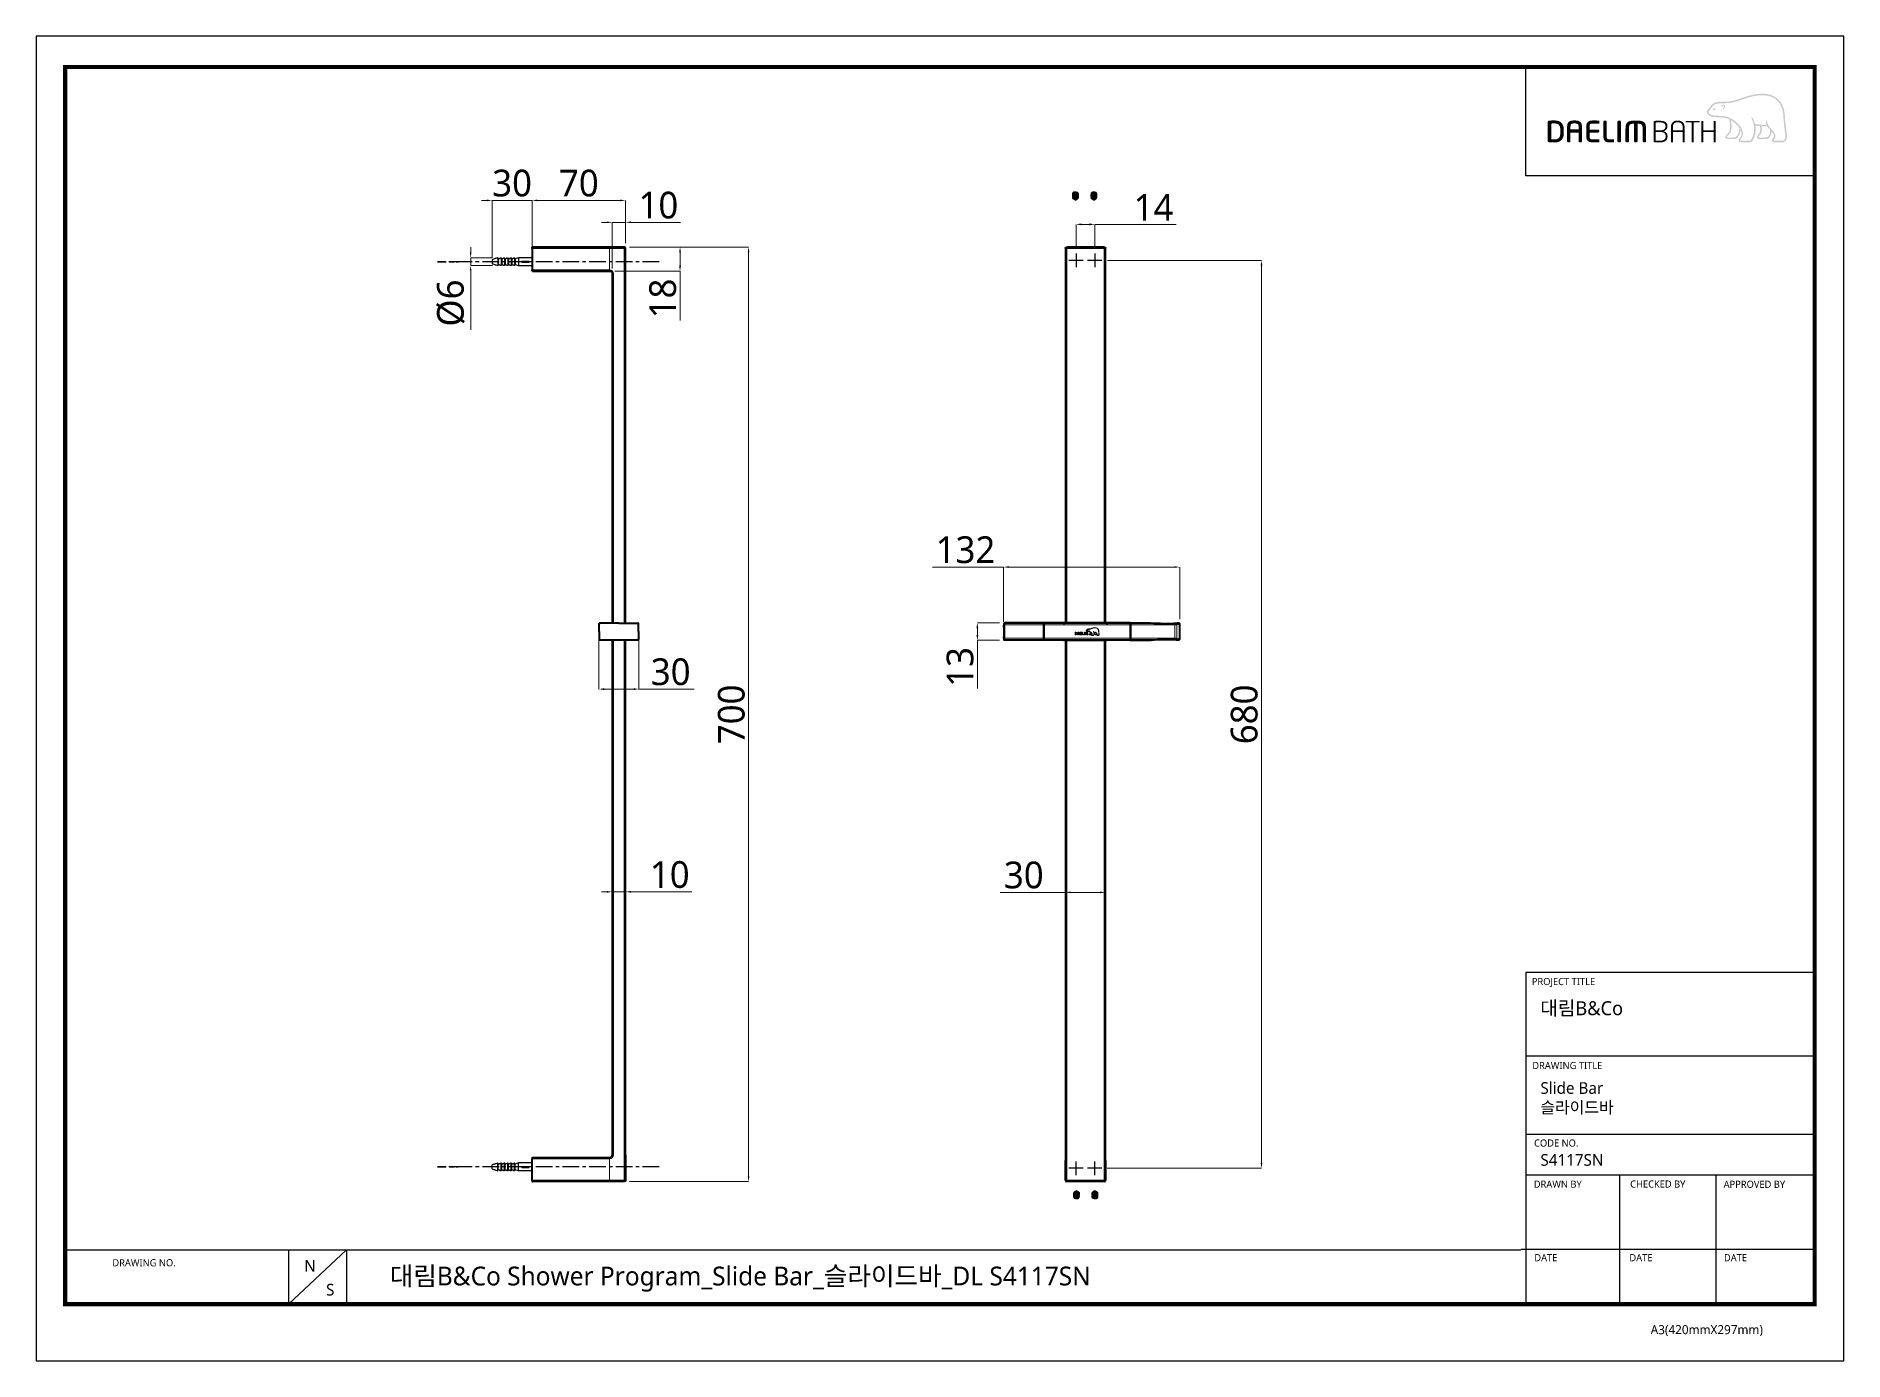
# Model space of a CAD drawing. Extents: x 1507 to 2862, y 0 to 992.
import ezdxf

# ---------------------------------------------------------------- set-up
doc = ezdxf.new("R2010")
doc.units = 0
doc.header["$LTSCALE"] = 10
doc.header["$MEASUREMENT"] = 0
doc.header["$PDMODE"] = 3
doc.header["$PDSIZE"] = -10
doc.linetypes.add('AM_ISO09W050', pattern=[22.5, 12, -1.5, 3, -1.5, 3, -1.5])
doc.linetypes.add('CENTER', pattern=[2, 1.25, -0.25, 0.25, -0.25])
doc.layers.get('0').update_dxf_attribs({"linetype": 'CONTINUOUS'})
doc.layers.get('DEFPOINTS').update_dxf_attribs({"linetype": 'CONTINUOUS'})
for name, color, linetype in [('1', 7, 'CONTINUOUS'), ('DEF_LAYER_ASSEM_MEMBER', 7, 'CONTINUOUS'), ('Layer 1', 7, 'CONTINUOUS')]:
    doc.layers.add(name, color=color, linetype=linetype)
for name, color, linetype, lineweight in [('Visible', 7, 'CONTINUOUS', 35), ('Visible Narrow', 7, 'CONTINUOUS', 18), ('치수', 7, 'CONTINUOUS', 25)]:
    doc.layers.add(name, color=color, linetype=linetype, lineweight=lineweight)
doc.styles.add('Daelim Dimension', font='NanumGothic.ttf')
doc.dimstyles.new('DEFAULT', dxfattribs={"dimscale": 2, "dimtxt": 2, "dimasz": 2, "dimexe": 0, "dimexo": 2, "dimgap": 1, "dimtad": 1, "dimdec": 1, "dimzin": 9, "dimdsep": 46, "dimtxsty": 'Daelim Dimension', "dimcen": 0.5, "dimclrd": 252, "dimclre": 252, "dimclrt": 3, "dimadec": 1, "dimazin": 0, "dimtfac": 1, "dimtdec": 1, "dimtix": 1, "dimtmove": 0, "dimatfit": 3, "dimfxl": 0, "dimtolj": 1, "dimtzin": 1, "dimlwd": 9, "dimlwe": 9, "dimarcsym": 0})

msp = doc.modelspace()

# ---------------------------------------------------------------- texts
at = {"color": 5, "ltscale": 40, "style": 'Daelim Dimension'}
for s, height, p in [('PROJECT TITLE', 5.3435, (2627.83, 281.42)), ('DRAWING TITLE', 5.3435, (2628.18, 218.53)), ('CODE NO.', 5.344, (2629.52, 160.45)), ('DRAWN BY', 5.344, (2629.31, 129.65)), ('CHECKED BY', 5.344, (2701.5, 129.74)), ('APPROVED BY', 5.3435, (2771.52, 129.57)), ('DRAWING NO.', 5.3435, (1564.57, 70.79)), ('DATE', 5.344, (2629.72, 74.57)), ('DATE', 5.344, (2700.94, 74.57)), ('DATE', 5.344, (2771.77, 74.57)), ('A3(420mmX297mm)', 6.7441, (2716.91, 19.99))]:
    msp.add_text(s, height=height, dxfattribs=at).set_placement(p)
at = {"attachment_point": 1, "style": 'Daelim Dimension'}
for s, insert, char_height, width in [('\\pt52.37441;대림B&Co', (2634.19, 269.35), 10.4749, 168.3551), ('Slide Bar\\P슬라이드바', (2634.28, 208.72), 8.745, 147.1623), ('S4117SN', (2634.28, 154.87), 8.745, 147.1623), ('N', (1708.27, 75.48), 8.74, 12.204), ('S', (1724.68, 57.66), 8.74, 12.204)]:
    msp.add_mtext(s, dxfattribs=dict(at, insert=insert, char_height=char_height, width=width))
at = {"color": 2, "insert": (1772.36, 70.56), "char_height": 14.0538, "width": 622.1015, "attachment_point": 1, "style": 'Daelim Dimension'}
msp.add_mtext('대림B&Co Shower Program_Slide Bar_슬라이드바_DL S4117SN               ', dxfattribs=at)

# ---------------------------------------------------------------- blocks, each defined once
blk = doc.blocks.new('*D50')
at = {"layer": 'DEFPOINTS', "color": 0}
for p in [(2300.5, 851.2), (2286.5, 829.4), (2300.5, 829.4)]:
    blk.add_point(p, dxfattribs=at)
at = {"layer": '치수', "color": 5, "lineweight": 9}
for p, q in [((2286.5, 833.4), (2286.5, 851.2)), ((2290.5, 851.2), (2296.5, 851.2)), ((2300.5, 833.4), (2300.5, 851.2)), ((2300.5, 851.2), (2361.4, 851.2))]:
    blk.add_line(p, q, dxfattribs=at)
at = {"layer": '치수', "color": 5}
for points in [[(2290.5, 851.9), (2290.5, 850.5), (2286.5, 851.2)], [(2296.5, 851.9), (2296.5, 850.5), (2300.5, 851.2)]]:
    blk.add_solid(points, dxfattribs=at)
at = {"layer": '치수', "color": 7, "insert": (2344.5, 863.9), "char_height": 20, "attachment_point": 5, "style": 'Daelim Dimension'}
blk.add_mtext('\\A1;14', dxfattribs=at)
blk = doc.blocks.new('*D51')
at = {"layer": 'DEFPOINTS', "color": 0}
for p in [(1949, 869.1), (1879, 833.2), (1949, 833.2)]:
    blk.add_point(p, dxfattribs=at)
at = {"layer": '치수', "color": 5, "lineweight": 9}
for p, q in [((1879, 837.2), (1879, 869.1)), ((1883, 869.1), (1945, 869.1)), ((1949, 837.2), (1949, 869.1))]:
    blk.add_line(p, q, dxfattribs=at)
at = {"layer": '치수', "color": 5}
for points in [[(1883, 869.8), (1883, 868.5), (1879, 869.1)], [(1945, 869.8), (1945, 868.5), (1949, 869.1)]]:
    blk.add_solid(points, dxfattribs=at)
at = {"layer": '치수', "color": 7, "insert": (1914, 882), "char_height": 20, "attachment_point": 5, "style": 'Daelim Dimension'}
blk.add_mtext('\\A1;70', dxfattribs=at)
blk = doc.blocks.new('*D52')
at = {"layer": 'DEFPOINTS', "color": 0}
for p in [(1949, 852.7), (1949, 833.2), (1939, 814.2)]:
    blk.add_point(p, dxfattribs=at)
at = {"layer": '치수', "color": 5, "lineweight": 9}
for p, q in [((1935, 852.7), (1931, 852.7)), ((1939, 818.2), (1939, 852.7)), ((1939, 852.7), (1949, 852.7)), ((1949, 837.2), (1949, 852.7)), ((1953, 852.7), (1990.1, 852.7))]:
    blk.add_line(p, q, dxfattribs=at)
at = {"layer": '치수', "color": 5}
for points in [[(1935, 853.4), (1935, 852.1), (1939, 852.7)], [(1953, 853.4), (1953, 852.1), (1949, 852.7)]]:
    blk.add_solid(points, dxfattribs=at)
at = {"layer": '치수', "color": 7, "insert": (1973.6, 865.5), "char_height": 20, "attachment_point": 5, "style": 'Daelim Dimension'}
blk.add_mtext('\\A1;10', dxfattribs=at)
blk = doc.blocks.new('*D53')
at = {"layer": 'DEFPOINTS', "color": 0}
for p in [(2233, 552.7), (2212.5, 539.7), (2233, 539.7)]:
    blk.add_point(p, dxfattribs=at)
at = {"layer": '치수', "color": 5, "lineweight": 9}
for p, q in [((2229, 552.7), (2212.5, 552.7)), ((2212.5, 548.7), (2212.5, 543.7)), ((2229, 539.7), (2212.5, 539.7)), ((2212.5, 539.7), (2212.5, 503.6))]:
    blk.add_line(p, q, dxfattribs=at)
at = {"layer": '치수', "color": 5}
for points in [[(2211.8, 548.7), (2213.2, 548.7), (2212.5, 552.7)], [(2211.8, 543.7), (2213.2, 543.7), (2212.5, 539.7)]]:
    blk.add_solid(points, dxfattribs=at)
at = {"layer": '치수', "color": 7, "insert": (2199.6, 519.7), "char_height": 20, "attachment_point": 5, "rotation": 90, "style": 'Daelim Dimension'}
blk.add_mtext('\\A1;13', dxfattribs=at)
blk = doc.blocks.new('*D54')
at = {"layer": 'DEFPOINTS', "color": 0}
for p in [(2364.2, 594.5), (2232.2, 549.4), (2364.2, 551.4)]:
    blk.add_point(p, dxfattribs=at)
at = {"layer": '치수', "color": 5, "lineweight": 9}
for p, q in [((2232.2, 594.5), (2179, 594.5)), ((2232.2, 553.4), (2232.2, 594.5)), ((2360.2, 594.5), (2236.2, 594.5)), ((2364.2, 555.4), (2364.2, 594.5))]:
    blk.add_line(p, q, dxfattribs=at)
at = {"layer": '치수', "color": 5}
for points in [[(2236.2, 595.2), (2236.2, 593.9), (2232.2, 594.5)], [(2360.2, 595.2), (2360.2, 593.9), (2364.2, 594.5)]]:
    blk.add_solid(points, dxfattribs=at)
at = {"layer": '치수', "color": 7, "insert": (2203.6, 607.4), "char_height": 20, "attachment_point": 5, "style": 'Daelim Dimension'}
blk.add_mtext('\\A1;132', dxfattribs=at)
blk = doc.blocks.new('*D55')
at = {"layer": 'DEFPOINTS', "color": 0}
for p in [(1853.3, 826.2), (1833, 820.4), (1853.3, 820.4)]:
    blk.add_point(p, dxfattribs=at)
at = {"layer": '치수', "color": 5, "lineweight": 9}
for p, q in [((1833, 830.2), (1833, 834.2)), ((1849.3, 826.2), (1833, 826.2)), ((1833, 826.2), (1833, 820.4)), ((1849.3, 820.4), (1833, 820.4)), ((1833, 816.4), (1833, 772.3))]:
    blk.add_line(p, q, dxfattribs=at)
at = {"layer": '치수', "color": 5}
for points in [[(1832.3, 830.2), (1833.6, 830.2), (1833, 826.2)], [(1832.3, 816.4), (1833.6, 816.4), (1833, 820.4)]]:
    blk.add_solid(points, dxfattribs=at)
at = {"layer": '치수', "color": 7, "insert": (1818.2, 792.3), "char_height": 20, "attachment_point": 5, "rotation": 90, "style": 'Daelim Dimension'}
blk.add_mtext('\\A1;%%c6', dxfattribs=at)
blk = doc.blocks.new('*D56')
at = {"layer": 'DEFPOINTS', "color": 0}
for p in [(1849, 869.1), (1849, 821.8), (1879, 820.2)]:
    blk.add_point(p, dxfattribs=at)
at = {"layer": '치수', "color": 5, "lineweight": 9}
for p, q in [((1845, 869.1), (1841, 869.1)), ((1849, 825.8), (1849, 869.1)), ((1879, 869.1), (1849, 869.1)), ((1879, 824.2), (1879, 869.1)), ((1883, 869.1), (1887, 869.1))]:
    blk.add_line(p, q, dxfattribs=at)
at = {"layer": '치수', "color": 5}
for points in [[(1845, 869.8), (1845, 868.5), (1849, 869.1)], [(1883, 869.8), (1883, 868.5), (1879, 869.1)]]:
    blk.add_solid(points, dxfattribs=at)
at = {"layer": '치수', "color": 7, "insert": (1864, 882), "char_height": 20, "attachment_point": 5, "style": 'Daelim Dimension'}
blk.add_mtext('\\A1;30', dxfattribs=at)
blk = doc.blocks.new('*D57')
at = {"layer": 'DEFPOINTS', "color": 0}
for p in [(2305.9, 824.2), (2305.8, 144.2), (2425.4, 144.2)]:
    blk.add_point(p, dxfattribs=at)
at = {"layer": '치수', "color": 5, "lineweight": 9}
for p, q in [((2309.9, 824.2), (2425.4, 824.2)), ((2425.4, 820.2), (2425.4, 148.2)), ((2309.8, 144.2), (2425.4, 144.2))]:
    blk.add_line(p, q, dxfattribs=at)
at = {"layer": '치수', "color": 5}
for points in [[(2424.7, 820.2), (2426, 820.2), (2425.4, 824.2)], [(2424.7, 148.2), (2426, 148.2), (2425.4, 144.2)]]:
    blk.add_solid(points, dxfattribs=at)
at = {"layer": '치수', "color": 7, "insert": (2412.5, 484.2), "char_height": 20, "attachment_point": 5, "rotation": 90, "style": 'Daelim Dimension'}
blk.add_mtext('\\A1;680', dxfattribs=at)
blk = doc.blocks.new('*D58')
at = {"layer": 'DEFPOINTS', "color": 0}
for p in [(1948, 834.2), (1948, 134.2), (2041.1, 134.2)]:
    blk.add_point(p, dxfattribs=at)
at = {"layer": '치수', "color": 5, "lineweight": 9}
for p, q in [((1952, 834.2), (2041.1, 834.2)), ((2041.1, 830.2), (2041.1, 138.2)), ((1952, 134.2), (2041.1, 134.2))]:
    blk.add_line(p, q, dxfattribs=at)
at = {"layer": '치수', "color": 5}
for points in [[(2040.5, 830.2), (2041.8, 830.2), (2041.1, 834.2)], [(2040.5, 138.2), (2041.8, 138.2), (2041.1, 134.2)]]:
    blk.add_solid(points, dxfattribs=at)
at = {"layer": '치수', "color": 7, "insert": (2028.3, 484.2), "char_height": 20, "attachment_point": 5, "rotation": 90, "style": 'Daelim Dimension'}
blk.add_mtext('\\A1;700', dxfattribs=at)
blk = doc.blocks.new('*D59')
at = {"layer": 'DEFPOINTS', "color": 0}
for p in [(2278.5, 350.9), (2278.5, 348.3), (2308.5, 348.3)]:
    blk.add_point(p, dxfattribs=at)
at = {"layer": '치수', "color": 5, "lineweight": 9}
for p, q in [((2278.5, 352.3), (2278.5, 350.9)), ((2308.5, 352.3), (2308.5, 350.9)), ((2278.5, 350.9), (2229.6, 350.9)), ((2304.5, 350.9), (2282.5, 350.9))]:
    blk.add_line(p, q, dxfattribs=at)
at = {"layer": '치수', "color": 5}
for points in [[(2282.5, 351.5), (2282.5, 350.2), (2278.5, 350.9)], [(2304.5, 351.5), (2304.5, 350.2), (2308.5, 350.9)]]:
    blk.add_solid(points, dxfattribs=at)
at = {"layer": '치수', "color": 7, "insert": (2247.3, 363.8), "char_height": 20, "attachment_point": 5, "style": 'Daelim Dimension'}
blk.add_mtext('\\A1;30', dxfattribs=at)
blk = doc.blocks.new('*D60')
at = {"layer": 'DEFPOINTS', "color": 0}
for p in [(1939, 351.3), (1949, 351.3), (1949, 351.3)]:
    blk.add_point(p, dxfattribs=at)
at = {"layer": '치수', "color": 5, "lineweight": 9}
for p, q in [((1939, 355.3), (1939, 351.3)), ((1949, 355.3), (1949, 351.3)), ((1935, 351.3), (1931, 351.3)), ((1939, 351.3), (1949, 351.3)), ((1953, 351.3), (1998.6, 351.3))]:
    blk.add_line(p, q, dxfattribs=at)
at = {"layer": '치수', "color": 5}
for points in [[(1935, 351.9), (1935, 350.6), (1939, 351.3)], [(1953, 351.9), (1953, 350.6), (1949, 351.3)]]:
    blk.add_solid(points, dxfattribs=at)
at = {"layer": '치수', "color": 7, "insert": (1982.1, 364.1), "char_height": 20, "attachment_point": 5, "style": 'Daelim Dimension'}
blk.add_mtext('\\A1;10', dxfattribs=at)
blk = doc.blocks.new('*D61')
at = {"layer": 'DEFPOINTS', "color": 0}
for p in [(1929, 546.2), (1959, 546.2), (1959, 503.1)]:
    blk.add_point(p, dxfattribs=at)
at = {"layer": '치수', "color": 5, "lineweight": 9}
for p, q in [((1929, 542.2), (1929, 503.1)), ((1959, 542.2), (1959, 503.1)), ((1933, 503.1), (1955, 503.1)), ((1959, 503.1), (2000.4, 503.1))]:
    blk.add_line(p, q, dxfattribs=at)
at = {"layer": '치수', "color": 5}
for points in [[(1933, 503.8), (1933, 502.4), (1929, 503.1)], [(1955, 503.8), (1955, 502.4), (1959, 503.1)]]:
    blk.add_solid(points, dxfattribs=at)
at = {"layer": '치수', "color": 7, "insert": (1982.8, 516), "char_height": 20, "attachment_point": 5, "style": 'Daelim Dimension'}
blk.add_mtext('\\A1;30', dxfattribs=at)
blk = doc.blocks.new('*D62')
at = {"layer": 'DEFPOINTS', "color": 0}
for p in [(1948, 834.2), (1937, 816.2), (1989.8, 816.2)]:
    blk.add_point(p, dxfattribs=at)
at = {"layer": '치수', "color": 5, "lineweight": 9}
for p, q in [((1952, 834.2), (1989.8, 834.2)), ((1989.8, 830.2), (1989.8, 820.2)), ((1941, 816.2), (1989.8, 816.2)), ((1989.8, 816.2), (1989.8, 779.1))]:
    blk.add_line(p, q, dxfattribs=at)
at = {"layer": '치수', "color": 5}
for points in [[(1989.1, 830.2), (1990.5, 830.2), (1989.8, 834.2)], [(1989.1, 820.2), (1990.5, 820.2), (1989.8, 816.2)]]:
    blk.add_solid(points, dxfattribs=at)
at = {"layer": '치수', "color": 7, "insert": (1976.9, 795.7), "char_height": 20, "attachment_point": 5, "rotation": 90, "style": 'Daelim Dimension'}
blk.add_mtext('\\A1;18', dxfattribs=at)

# ---------------------------------------------------------------- dimensions: what is measured, and where the dimension line sits
at = {"layer": '치수', "color": 5}
for base, p1, p2, picture, middle in [((1849.03, 869.14), (1879.03, 820.24), (1849.03, 821.76), '*D56', (1864.03, 882.04)), ((1949.03, 869.14), (1879.03, 833.24), (1949.03, 833.24), '*D51', (1914.03, 881.96))]:
    dim = msp.add_linear_dim(base=base, p1=p1, p2=p2, dimstyle='DEFAULT', override={"dimtxt": 10, "dimclrd": 5, "dimclre": 5, "dimclrt": 7}, dxfattribs=at)
    dim.commit()
    dim.dimension.update_dxf_attribs({"geometry": picture, "text_midpoint": middle})
for base, p1, p2, picture, middle in [((1949.03, 852.73), (1939.03, 814.16), (1949.03, 833.24), '*D52', (1973.55, 852.73)), ((2300.5, 851.21), (2286.5, 829.43), (2300.5, 829.41), '*D50', (2344.53, 851.21)), ((2364.23, 594.54), (2232.24, 549.41), (2364.23, 551.45), '*D54', (2203.61, 594.54)), ((1959.03, 503.11), (1929.03, 546.24), (1959.03, 546.24), '*D61', (1982.75, 503.11)), ((1949.03, 351.26), (1939.03, 351.26), (1949.03, 351.26), '*D60', (1982.07, 351.26)), ((2278.48, 350.87), (2308.48, 348.3), (2278.48, 348.3), '*D59', (2247.27, 350.87))]:
    dim = msp.add_linear_dim(base=base, p1=p1, p2=p2, dimstyle='DEFAULT', override={"dimtxt": 10, "dimclrd": 5, "dimclre": 5, "dimclrt": 7}, dxfattribs=at)
    dim.commit()
    dim.dimension.update_dxf_attribs({"geometry": picture, "text_midpoint": middle, "dimtype": 160})
dim = msp.add_linear_dim(base=(1832.98, 820.37), p1=(1853.32, 826.24), p2=(1853.32, 820.37), angle=90, text='%%c6', dimstyle='DEFAULT', override={"dimtxt": 10, "dimclrd": 5, "dimclre": 5, "dimclrt": 7}, dxfattribs=at)
dim.commit()
dim.dimension.update_dxf_attribs({"geometry": '*D55', "text_midpoint": (1832.98, 792.33), "dimtype": 160})
for base, p1, p2, picture, middle in [((1989.79, 816.24), (1948.03, 834.24), (1937.03, 816.24), '*D62', (1989.79, 795.66)), ((2425.37, 144.24), (2305.87, 824.24), (2305.84, 144.24), '*D57', (2425.37, 484.24)), ((2212.51, 539.74), (2232.98, 552.74), (2232.98, 539.74), '*D53', (2212.51, 519.69))]:
    dim = msp.add_linear_dim(base=base, p1=p1, p2=p2, angle=90, dimstyle='DEFAULT', override={"dimtxt": 10, "dimclrd": 5, "dimclre": 5, "dimclrt": 7}, dxfattribs=at)
    dim.commit()
    dim.dimension.update_dxf_attribs({"geometry": picture, "text_midpoint": middle, "dimtype": 160})
dim = msp.add_linear_dim(base=(2041.12, 134.24), p1=(1948.03, 834.24), p2=(1948.03, 134.24), angle=90, dimstyle='DEFAULT', override={"dimtxt": 10, "dimclrd": 5, "dimclre": 5, "dimclrt": 7}, dxfattribs=at)
dim.commit()
dim.dimension.update_dxf_attribs({"geometry": '*D58', "text_midpoint": (2028.31, 484.24)})

# ---------------------------------------------------------------- hatches: boundary and pattern name
h = msp.add_hatch(color=5)
edge = h.paths.add_edge_path()
edge.add_spline(control_points=[(2813.21, 944.03), (2808.35, 949.49), (2800.78, 949.54), (2795.27, 948.63)], knot_values=[4, 4, 4, 4, 5, 5, 5, 5], degree=3, periodic=0)
edge.add_spline(control_points=[(2795.27, 948.63), (2791.92, 948.08), (2788.67, 946.97), (2785.54, 945.91)], knot_values=[5, 5, 5, 5, 6, 6, 6, 6], degree=3, periodic=0)
edge.add_spline(control_points=[(2785.54, 945.91), (2782.94, 945.02), (2780.23, 944.09), (2777.52, 943.5)], knot_values=[6, 6, 6, 6, 7, 7, 7, 7], degree=3, periodic=0)
edge.add_spline(control_points=[(2777.52, 943.5), (2775.64, 943.1), (2773.27, 943.09), (2771.19, 943.08)], knot_values=[7, 7, 7, 7, 8, 8, 8, 8], degree=3, periodic=0)
edge.add_spline(control_points=[(2771.19, 943.08), (2771.19, 943.08), (2769.2, 943.05), (2769.2, 943.05)], knot_values=[8.00001, 8.00001, 8.00001, 8.00001, 9, 9, 9, 9], degree=3, periodic=0)
edge.add_spline(control_points=[(2769.2, 943.05), (2765.28, 942.96), (2762.6, 941.6), (2761.26, 939.02)], knot_values=[9, 9, 9, 9, 10, 10, 10, 10], degree=3, periodic=0)
edge.add_spline(control_points=[(2761.26, 939.02), (2761.26, 939.02), (2761.2, 938.91), (2761.2, 938.91)], knot_values=[10.00001, 10.00001, 10.00001, 10.00001, 11, 11, 11, 11], degree=3, periodic=0)
edge.add_spline(control_points=[(2761.2, 938.91), (2760.98, 938.54), (2760.69, 938.21), (2760.35, 937.89)], knot_values=[11, 11, 11, 11, 12, 12, 12, 12], degree=3, periodic=0)
edge.add_spline(control_points=[(2760.35, 937.89), (2759.99, 937.54), (2759.62, 937.18), (2759.37, 936.71)], knot_values=[12, 12, 12, 12, 13, 13, 13, 13], degree=3, periodic=0)
edge.add_spline(control_points=[(2759.37, 936.71), (2758.86, 935.83), (2758.81, 934.94), (2759.24, 934.12)], knot_values=[13, 13, 13, 13, 14, 14, 14, 14], degree=3, periodic=0)
edge.add_spline(control_points=[(2759.24, 934.12), (2760.08, 932.55), (2762.45, 931.71), (2763.86, 931.6), (2763.86, 931.6), (2765.97, 931.48), (2765.97, 931.48)], knot_values=[14, 14, 14, 14, 15, 15, 15, 16, 16, 16, 16], degree=3, periodic=0)
edge.add_spline(control_points=[(2765.97, 931.48), (2768.21, 931.34), (2771, 931.18), (2772.65, 930.89)], knot_values=[16, 16, 16, 16, 17, 17, 17, 17], degree=3, periodic=0)
edge.add_spline(control_points=[(2772.65, 930.89), (2773.7, 930.7), (2774.71, 930.37), (2775.65, 929.95)], knot_values=[17, 17, 17, 17, 18, 18, 18, 18], degree=3, periodic=0)
edge.add_spline(control_points=[(2775.65, 929.95), (2775.7, 929.84), (2776.54, 926.78), (2776.36, 923.41)], knot_values=[18, 18, 18, 18, 19, 19, 19, 19], degree=3, periodic=0)
edge.add_spline(control_points=[(2776.36, 923.41), (2776.22, 920.33), (2774.85, 919.26), (2773.89, 918.48)], knot_values=[19, 19, 19, 19, 20, 20, 20, 20], degree=3, periodic=0)
edge.add_spline(control_points=[(2773.89, 918.48), (2773.88, 918.46), (2772.93, 917.73), (2772.87, 916.81)], knot_values=[20, 20, 20, 20, 21, 21, 21, 21], degree=3, periodic=0)
edge.add_spline(control_points=[(2772.87, 916.81), (2772.82, 916.32), (2772.95, 915.87), (2773.25, 915.57)], knot_values=[21, 21, 21, 21, 22, 22, 22, 22], degree=3, periodic=0)
edge.add_spline(control_points=[(2773.25, 915.57), (2773.58, 915.21), (2774.06, 915.04), (2774.69, 915.04), (2774.69, 915.04), (2778.94, 915.04), (2778.94, 915.04)], knot_values=[22, 22, 22, 22, 23, 23, 23, 24, 24, 24, 24], degree=3, periodic=0)
edge.add_spline(control_points=[(2778.94, 915.04), (2782.43, 915.04), (2783.9, 919.11), (2784.27, 921.95)], knot_values=[24, 24, 24, 24, 25, 25, 25, 25], degree=3, periodic=0)
edge.add_spline(control_points=[(2784.27, 921.95), (2785.3, 919.92), (2785.28, 917.62), (2783.97, 916.16)], knot_values=[25, 25, 25, 25, 26, 26, 26, 26], degree=3, periodic=0)
edge.add_spline(control_points=[(2783.97, 916.16), (2783.97, 916.16), (2782.83, 915.11), (2782.96, 914.1)], knot_values=[26.00001, 26.00001, 26.00001, 26.00001, 27, 27, 27, 27], degree=3, periodic=0)
edge.add_spline(control_points=[(2782.96, 914.1), (2783.07, 913.04), (2783.95, 912.62), (2784.67, 912.62), (2784.67, 912.62), (2790.72, 912.62), (2790.72, 912.62)], knot_values=[27, 27, 27, 27, 28, 28, 28, 29, 29, 29, 29], degree=3, periodic=0)
edge.add_spline(control_points=[(2790.72, 912.62), (2791.79, 912.62), (2792.64, 913.1), (2793.21, 914.03)], knot_values=[29, 29, 29, 29, 30, 30, 30, 30], degree=3, periodic=0)
edge.add_spline(control_points=[(2793.21, 914.03), (2795.68, 918.1), (2795.81, 922.12), (2795.27, 925.24)], knot_values=[30, 30, 30, 30, 31, 31, 31, 31], degree=3, periodic=0)
edge.add_spline(control_points=[(2795.27, 925.24), (2796, 925.09), (2797.24, 924.87), (2798.75, 924.7)], knot_values=[31, 31, 31, 31, 32, 32, 32, 32], degree=3, periodic=0)
edge.add_spline(control_points=[(2798.75, 924.7), (2798.84, 924.27), (2799.01, 923.33), (2799.01, 923.33)], knot_values=[32, 32, 32, 32, 33, 33, 33, 33], degree=3, periodic=0)
edge.add_spline(control_points=[(2799.01, 923.33), (2799.04, 922.96), (2799.04, 922.64), (2799.04, 922.33)], knot_values=[33, 33, 33, 33, 34, 34, 34, 34], degree=3, periodic=0)
edge.add_spline(control_points=[(2799.04, 922.33), (2799.04, 919.98), (2798, 918.97), (2797.42, 918.39)], knot_values=[34, 34, 34, 34, 35, 35, 35, 35], degree=3, periodic=0)
edge.add_spline(control_points=[(2797.42, 918.39), (2797.4, 918.39), (2796.61, 917.58), (2796.51, 916.91)], knot_values=[35, 35, 35, 35, 36, 36, 36, 36], degree=3, periodic=0)
edge.add_spline(control_points=[(2796.51, 916.91), (2796.51, 916.91), (2796.35, 916.2), (2796.95, 915.58)], knot_values=[36.00001, 36.00001, 36.00001, 36.00001, 37, 37, 37, 37], degree=3, periodic=0)
edge.add_spline(control_points=[(2796.95, 915.58), (2797.29, 915.23), (2797.83, 915.04), (2798.54, 915.04), (2798.54, 915.04), (2803.24, 915.04), (2803.24, 915.04)], knot_values=[37, 37, 37, 37, 38, 38, 38, 39, 39, 39, 39], degree=3, periodic=0)
edge.add_spline(control_points=[(2803.24, 915.04), (2806.25, 915.04), (2807.17, 918.76), (2807.47, 920.67)], knot_values=[39, 39, 39, 39, 40, 40, 40, 40], degree=3, periodic=0)
edge.add_spline(control_points=[(2807.47, 920.67), (2808.01, 919.99), (2808.62, 919.18), (2808.98, 918.39)], knot_values=[40, 40, 40, 40, 41, 41, 41, 41], degree=3, periodic=0)
edge.add_spline(control_points=[(2808.98, 918.39), (2809.23, 917.87), (2809.27, 917.28), (2809.08, 916.72)], knot_values=[41, 41, 41, 41, 42, 42, 42, 42], degree=3, periodic=0)
edge.add_spline(control_points=[(2809.08, 916.72), (2808.78, 915.73), (2807.51, 915.01), (2807.77, 913.82)], knot_values=[42, 42, 42, 42, 43, 43, 43, 43], degree=3, periodic=0)
edge.add_spline(control_points=[(2807.77, 913.82), (2807.99, 912.9), (2808.76, 912.62), (2809.56, 912.62), (2809.56, 912.62), (2815.59, 912.62), (2815.59, 912.62)], knot_values=[43, 43, 43, 43, 44, 44, 44, 45, 45, 45, 45], degree=3, periodic=0)
edge.add_spline(control_points=[(2815.59, 912.62), (2815.64, 912.62), (2816.85, 912.6), (2817.82, 913.63)], knot_values=[45, 45, 45, 45, 46, 46, 46, 46], degree=3, periodic=0)
edge.add_spline(control_points=[(2817.82, 913.63), (2818.72, 914.61), (2819.07, 916.06), (2818.86, 918.08)], knot_values=[46, 46, 46, 46, 47, 47, 47, 47], degree=3, periodic=0)
edge.add_spline(control_points=[(2818.86, 918.08), (2818.86, 918.08), (2817.95, 925.97), (2817.95, 925.97)], knot_values=[0, 0, 0, 0, 1, 1, 1, 1], degree=3, periodic=0)
edge.add_spline(control_points=[(2817.95, 925.97), (2817.62, 928.26), (2817.57, 929.5), (2817.51, 930.71), (2817.51, 930.71), (2817.29, 933.83), (2817.29, 933.83)], knot_values=[1, 1, 1, 1, 2, 2, 2, 3, 3, 3, 3], degree=3, periodic=0)
edge.add_spline(control_points=[(2817.29, 933.83), (2816.83, 938.08), (2815.45, 941.52), (2813.21, 944.03)], knot_values=[3, 3, 3, 3, 4, 4, 4, 4], degree=3, periodic=0)
edge = h.paths.add_edge_path(flags=16)
edge.add_spline(control_points=[(2777.77, 942.38), (2780.55, 942.98), (2783.29, 943.91), (2785.92, 944.81)], knot_values=[31, 31, 31, 31, 32, 32, 32, 32], degree=3, periodic=0)
edge.add_spline(control_points=[(2785.92, 944.81), (2789, 945.87), (2792.2, 946.96), (2795.47, 947.5)], knot_values=[32, 32, 32, 32, 33, 33, 33, 33], degree=3, periodic=0)
edge.add_spline(control_points=[(2795.47, 947.5), (2800.68, 948.36), (2807.84, 948.31), (2812.33, 943.27)], knot_values=[33, 33, 33, 33, 34, 34, 34, 34], degree=3, periodic=0)
edge.add_spline(control_points=[(2812.33, 943.27), (2814.41, 940.93), (2815.7, 937.71), (2816.13, 933.7), (2816.13, 933.7), (2816.35, 930.66), (2816.35, 930.66)], knot_values=[34, 34, 34, 34, 35, 35, 35, 36, 36, 36, 36], degree=3, periodic=0)
edge.add_spline(control_points=[(2816.35, 930.66), (2816.41, 929.43), (2816.48, 928.15), (2816.8, 925.82), (2816.8, 925.82), (2817.71, 917.95), (2817.71, 917.95)], knot_values=[36, 36, 36, 36, 37, 37, 37, 38, 38, 38, 38], degree=3, periodic=0)
edge.add_spline(control_points=[(2817.71, 917.95), (2817.86, 916.32), (2817.61, 915.15), (2816.98, 914.44)], knot_values=[38, 38, 38, 38, 39, 39, 39, 39], degree=3, periodic=0)
edge.add_spline(control_points=[(2816.98, 914.44), (2816.39, 913.78), (2815.64, 913.77), (2815.59, 913.77), (2815.59, 913.77), (2809.67, 913.77), (2809.67, 913.77)], knot_values=[0, 0, 0, 0, 1, 1, 1, 2, 2, 2, 2], degree=3, periodic=0)
edge.add_spline(control_points=[(2809.67, 913.77), (2809.3, 913.77), (2809.02, 913.92), (2809.02, 914.35)], knot_values=[2, 2, 2, 2, 3, 3, 3, 3], degree=3, periodic=0)
edge.add_spline(control_points=[(2809.02, 914.35), (2809.02, 914.97), (2809.81, 915.48), (2810.11, 916.28)], knot_values=[3, 3, 3, 3, 4, 4, 4, 4], degree=3, periodic=0)
edge.add_spline(control_points=[(2810.11, 916.28), (2810.45, 917.13), (2810.41, 918.06), (2810.03, 918.89)], knot_values=[4, 4, 4, 4, 5, 5, 5, 5], degree=3, periodic=0)
edge.add_spline(control_points=[(2810.03, 918.89), (2809.32, 920.38), (2808.27, 921.56), (2807.26, 922.7)], knot_values=[5, 5, 5, 5, 6, 6, 6, 6], degree=3, periodic=0)
edge.add_spline(control_points=[(2807.26, 922.7), (2805.81, 924.31), (2804.28, 925.86), (2804.18, 928.08)], knot_values=[6, 6, 6, 6, 7, 7, 7, 7], degree=3, periodic=0)
edge.add_spline(control_points=[(2804.18, 928.08), (2804.15, 928.4), (2804.01, 928.71), (2803.69, 928.7)], knot_values=[7, 7, 7, 7, 8, 8, 8, 8], degree=3, periodic=0)
edge.add_spline(control_points=[(2803.69, 928.7), (2803.38, 928.69), (2803.16, 928.4), (2803.17, 927.99)], knot_values=[8, 8, 8, 8, 9, 9, 9, 9], degree=3, periodic=0)
edge.add_spline(control_points=[(2803.17, 927.99), (2803.24, 927.14), (2803.46, 926.37), (2803.75, 925.67)], knot_values=[9, 9, 9, 9, 10, 10, 10, 10], degree=3, periodic=0)
edge.add_spline(control_points=[(2803.75, 925.67), (2799.85, 925.5), (2795.93, 926.28), (2794.99, 926.47)], knot_values=[10, 10, 10, 10, 11, 11, 11, 11], degree=3, periodic=0)
edge.add_spline(control_points=[(2794.99, 926.47), (2794.31, 929.27), (2793.18, 931.08), (2793.17, 931.11)], knot_values=[11, 11, 11, 11, 12, 12, 12, 12], degree=3, periodic=0)
edge.add_spline(control_points=[(2793.17, 931.11), (2792.99, 931.4), (2792.7, 931.49), (2792.48, 931.36)], knot_values=[12, 12, 12, 12, 13, 13, 13, 13], degree=3, periodic=0)
edge.add_spline(control_points=[(2792.48, 931.36), (2792.25, 931.22), (2792.2, 930.89), (2792.37, 930.61)], knot_values=[13, 13, 13, 13, 14, 14, 14, 14], degree=3, periodic=0)
edge.add_spline(control_points=[(2792.37, 930.61), (2792.42, 930.53), (2797.06, 922.64), (2792.22, 914.61)], knot_values=[14, 14, 14, 14, 15, 15, 15, 15], degree=3, periodic=0)
edge.add_spline(control_points=[(2792.22, 914.61), (2791.87, 914.04), (2791.39, 913.77), (2790.72, 913.77), (2790.72, 913.77), (2784.69, 913.77), (2784.69, 913.77)], knot_values=[15, 15, 15, 15, 16, 16, 16, 17, 17, 17, 17], degree=3, periodic=0)
edge.add_spline(control_points=[(2784.69, 913.77), (2784.45, 913.77), (2784.08, 913.94), (2784.08, 914.35)], knot_values=[17, 17, 17, 17, 18, 18, 18, 18], degree=3, periodic=0)
edge.add_spline(control_points=[(2784.08, 914.35), (2784.08, 914.77), (2784.66, 915.39), (2784.66, 915.39)], knot_values=[18, 18, 18, 18, 19, 19, 19, 19], degree=3, periodic=0)
edge.add_spline(control_points=[(2784.66, 915.39), (2787.08, 918.1), (2785.86, 922.32), (2783.52, 925.11)], knot_values=[19, 19, 19, 19, 20, 20, 20, 20], degree=3, periodic=0)
edge.add_spline(control_points=[(2783.52, 925.11), (2781.26, 927.81), (2777.57, 931.19), (2772.85, 932.03)], knot_values=[20, 20, 20, 20, 21, 21, 21, 21], degree=3, periodic=0)
edge.add_spline(control_points=[(2772.85, 932.03), (2771.15, 932.33), (2768.31, 932.5), (2766.03, 932.63), (2766.03, 932.63), (2763.95, 932.75), (2763.95, 932.75)], knot_values=[21, 21, 21, 21, 22, 22, 22, 23, 23, 23, 23], degree=3, periodic=0)
edge.add_spline(control_points=[(2763.95, 932.75), (2762.79, 932.84), (2760.88, 933.55), (2760.27, 934.66)], knot_values=[23, 23, 23, 23, 24, 24, 24, 24], degree=3, periodic=0)
edge.add_spline(control_points=[(2760.27, 934.66), (2760.02, 935.12), (2760.05, 935.61), (2760.39, 936.13)], knot_values=[24, 24, 24, 24, 25, 25, 25, 25], degree=3, periodic=0)
edge.add_spline(control_points=[(2760.39, 936.13), (2760.58, 936.47), (2760.88, 936.77), (2761.19, 937.08)], knot_values=[25, 25, 25, 25, 26, 26, 26, 26], degree=3, periodic=0)
edge.add_spline(control_points=[(2761.19, 937.08), (2761.54, 937.46), (2761.91, 937.83), (2762.21, 938.34)], knot_values=[26, 26, 26, 26, 27, 27, 27, 27], degree=3, periodic=0)
edge.add_spline(control_points=[(2762.21, 938.34), (2762.21, 938.34), (2762.3, 938.49), (2762.3, 938.49)], knot_values=[27.00001, 27.00001, 27.00001, 27.00001, 28, 28, 28, 28], degree=3, periodic=0)
edge.add_spline(control_points=[(2762.3, 938.49), (2763.45, 940.67), (2765.75, 941.81), (2769.24, 941.9)], knot_values=[28, 28, 28, 28, 29, 29, 29, 29], degree=3, periodic=0)
edge.add_spline(control_points=[(2769.24, 941.9), (2769.24, 941.9), (2771.19, 941.92), (2771.19, 941.92)], knot_values=[29.00001, 29.00001, 29.00001, 29.00001, 30, 30, 30, 30], degree=3, periodic=0)
edge.add_spline(control_points=[(2771.19, 941.92), (2773.32, 941.94), (2775.77, 941.94), (2777.77, 942.38)], knot_values=[30, 30, 30, 30, 31, 31, 31, 31], degree=3, periodic=0)
edge = h.paths.add_edge_path(flags=0)
edge.add_spline(control_points=[(2772.03, 940.75), (2772.43, 940.44), (2772.69, 940), (2772.62, 939.46)], knot_values=[8, 8, 8, 8, 9, 9, 9, 9], degree=3, periodic=0)
edge.add_spline(control_points=[(2772.62, 939.46), (2772.54, 938.68), (2771.87, 937.85), (2771.36, 937.59)], knot_values=[7, 7, 7, 7, 8, 8, 8, 8], degree=3, periodic=0)
edge.add_spline(control_points=[(2771.36, 937.59), (2771.19, 937.52), (2770.96, 937.56), (2770.89, 937.73)], knot_values=[6, 6, 6, 6, 7, 7, 7, 7], degree=3, periodic=0)
edge.add_spline(control_points=[(2770.89, 937.73), (2770.8, 937.91), (2770.91, 938.12), (2771.08, 938.23)], knot_values=[5, 5, 5, 5, 6, 6, 6, 6], degree=3, periodic=0)
edge.add_spline(control_points=[(2771.08, 938.23), (2771.36, 938.4), (2771.79, 938.96), (2771.84, 939.44)], knot_values=[4, 4, 4, 4, 5, 5, 5, 5], degree=3, periodic=0)
edge.add_spline(control_points=[(2771.84, 939.44), (2771.87, 939.73), (2771.79, 939.97), (2771.55, 940.13)], knot_values=[3, 3, 3, 3, 4, 4, 4, 4], degree=3, periodic=0)
edge.add_spline(control_points=[(2771.55, 940.13), (2770.93, 940.57), (2770.21, 939.71), (2770.13, 939.65)], knot_values=[2, 2, 2, 2, 3, 3, 3, 3], degree=3, periodic=0)
edge.add_spline(control_points=[(2770.13, 939.65), (2770, 939.5), (2769.77, 939.46), (2769.64, 939.58)], knot_values=[1, 1, 1, 1, 2, 2, 2, 2], degree=3, periodic=0)
edge.add_spline(control_points=[(2769.64, 939.58), (2769.48, 939.71), (2769.51, 939.94), (2769.64, 940.1)], knot_values=[0, 0, 0, 0, 1, 1, 1, 1], degree=3, periodic=0)
edge.add_spline(control_points=[(2769.64, 940.1), (2770.03, 940.52), (2771.08, 941.4), (2772.03, 940.75)], knot_values=[9, 9, 9, 9, 10, 10, 10, 10], degree=3, periodic=0)
edge = h.paths.add_edge_path(flags=16)
edge.add_spline(control_points=[(2777.45, 923.35), (2777.57, 925.79), (2777.21, 928.03), (2776.94, 929.27), (2776.94, 929.27), (2780.73, 927.1), (2783.5, 923.21)], knot_values=[5, 5, 5, 5, 6, 6, 6, 7, 7, 7, 7], degree=3, periodic=0)
edge.add_spline(control_points=[(2783.5, 923.21), (2783.29, 921.56), (2782.36, 916.13), (2778.94, 916.13), (2778.94, 916.13), (2774.69, 916.13), (2774.69, 916.13)], knot_values=[0, 0, 0, 0, 1, 1, 1, 2, 2, 2, 2], degree=3, periodic=0)
edge.add_spline(control_points=[(2774.69, 916.13), (2774.37, 916.13), (2774.01, 916.39), (2774.01, 916.8)], knot_values=[2, 2, 2, 2, 3, 3, 3, 3], degree=3, periodic=0)
edge.add_spline(control_points=[(2774.01, 916.8), (2774.01, 917.21), (2774.54, 917.62), (2774.59, 917.63)], knot_values=[3, 3, 3, 3, 4, 4, 4, 4], degree=3, periodic=0)
edge.add_spline(control_points=[(2774.59, 917.63), (2775.65, 918.48), (2777.27, 919.79), (2777.45, 923.35)], knot_values=[4, 4, 4, 4, 5, 5, 5, 5], degree=3, periodic=0)
edge = h.paths.add_edge_path(flags=0)
edge.add_spline(control_points=[(2765.52, 937.83), (2765.52, 937.83), (2765.65, 937.77), (2765.45, 937.53)], knot_values=[1.00001, 1.00001, 1.00001, 1.00001, 2, 2, 2, 2], degree=3, periodic=0)
edge.add_spline(control_points=[(2765.45, 937.53), (2764.94, 936.82), (2764.42, 936.66), (2764.42, 936.66)], knot_values=[2, 2, 2, 2, 2.99999, 2.99999, 2.99999, 2.99999], degree=3, periodic=0)
edge.add_spline(control_points=[(2764.42, 936.66), (2764.42, 936.66), (2764.04, 936.52), (2763.82, 936.78)], knot_values=[3.00001, 3.00001, 3.00001, 3.00001, 4, 4, 4, 4], degree=3, periodic=0)
edge.add_spline(control_points=[(2763.82, 936.78), (2763.39, 937.29), (2763.36, 937.58), (2763.36, 937.58), (2763.36, 937.58), (2763.33, 937.8), (2763.54, 937.85)], knot_values=[4, 4, 4, 4, 5, 5, 5, 6, 6, 6, 6], degree=3, periodic=0)
edge.add_spline(control_points=[(2765.52, 937.83), (2764.42, 938.25), (2763.54, 937.85), (2763.54, 937.85)], knot_values=[0.00001, 0.00001, 0.00001, 0.00001, 1, 1, 1, 1], degree=3, periodic=0)
edge = h.paths.add_edge_path(flags=16)
edge.add_spline(control_points=[(2799.91, 924.61), (2801.24, 924.51), (2802.9, 924.45), (2804.33, 924.54)], knot_values=[6, 6, 6, 6, 7, 7, 7, 7], degree=3, periodic=0)
edge.add_spline(control_points=[(2804.33, 924.54), (2804.87, 923.69), (2805.78, 922.61), (2806.48, 921.81)], knot_values=[7, 7, 7, 7, 8, 8, 8, 8], degree=3, periodic=0)
edge.add_spline(control_points=[(2806.48, 921.81), (2806.47, 921.74), (2806.1, 916.13), (2803.24, 916.13)], knot_values=[9, 9, 9, 9, 10, 10, 10, 10], degree=3, periodic=0)
edge.add_spline(control_points=[(2803.24, 916.13), (2803.24, 916.13), (2798.41, 916.13), (2798.41, 916.13)], knot_values=[0, 0, 0, 0, 1, 1, 1, 1], degree=3, periodic=0)
edge.add_spline(control_points=[(2798.41, 916.13), (2798.03, 916.13), (2797.74, 916.42), (2797.74, 916.8)], knot_values=[1, 1, 1, 1, 2, 2, 2, 2], degree=3, periodic=0)
edge.add_spline(control_points=[(2797.74, 916.8), (2797.74, 917.16), (2798.15, 917.6), (2798.18, 917.62)], knot_values=[2, 2, 2, 2, 3, 3, 3, 3], degree=3, periodic=0)
edge.add_spline(control_points=[(2798.18, 917.62), (2799.17, 918.57), (2800.17, 919.88), (2800.17, 922.31)], knot_values=[3, 3, 3, 3, 4, 4, 4, 4], degree=3, periodic=0)
edge.add_spline(control_points=[(2800.17, 922.31), (2800.17, 922.66), (2800.15, 923.04), (2800.1, 923.44)], knot_values=[4, 4, 4, 4, 5, 5, 5, 5], degree=3, periodic=0)
edge.add_spline(control_points=[(2800.1, 923.44), (2800.1, 923.44), (2799.97, 924.14), (2799.91, 924.61)], knot_values=[5.00001, 5.00001, 5.00001, 5.00001, 6, 6, 6, 6], degree=3, periodic=0)
h = msp.add_hatch(color=5)
edge = h.paths.add_edge_path()
edge.add_spline(control_points=[(2651.76, 922.23), (2651.76, 926.69), (2649.38, 929.05), (2644.89, 929.05)], knot_values=[7, 7, 7, 7, 8, 8, 8, 8], degree=3, periodic=0)
edge.add_spline(control_points=[(2644.89, 929.05), (2643.24, 929.05), (2641.16, 928.95), (2640.48, 928.84)], knot_values=[0, 0, 0, 0, 1, 1, 1, 1], degree=3, periodic=0)
edge.add_spline(control_points=[(2640.48, 928.84), (2640.05, 928.76), (2639.78, 928.45), (2639.78, 928.03), (2639.78, 928.03), (2639.78, 913.6), (2639.78, 913.6)], knot_values=[1, 1, 1, 1, 2, 2, 2, 3, 3, 3, 3], degree=3, periodic=0)
edge.add_spline(control_points=[(2639.78, 913.6), (2639.78, 913.15), (2640.05, 912.85), (2640.51, 912.75)], knot_values=[3, 3, 3, 3, 4, 4, 4, 4], degree=3, periodic=0)
edge.add_spline(control_points=[(2640.51, 912.75), (2641.16, 912.67), (2643.23, 912.56), (2644.89, 912.56)], knot_values=[4, 4, 4, 4, 5, 5, 5, 5], degree=3, periodic=0)
edge.add_spline(control_points=[(2644.89, 912.56), (2649.38, 912.56), (2651.76, 914.92), (2651.76, 919.38), (2651.76, 919.38), (2651.76, 922.23), (2651.76, 922.23)], knot_values=[5, 5, 5, 5, 6, 6, 6, 7, 7, 7, 7], degree=3, periodic=0)
edge = h.paths.add_edge_path(flags=16)
edge.add_spline(control_points=[(2644.87, 926.82), (2647.87, 926.82), (2649.21, 925.4), (2649.21, 922.23), (2649.21, 922.23), (2649.21, 921.52), (2649.21, 920.81)], knot_values=[4, 4, 4, 4, 5, 5, 5, 5.5, 5.5, 5.5, 5.5], degree=3, periodic=0)
edge.add_spline(control_points=[(2649.21, 920.81), (2649.21, 920.1), (2649.21, 919.38), (2649.21, 919.38)], knot_values=[5.5, 5.5, 5.5, 5.5, 6, 6, 6, 6], degree=3, periodic=0)
edge.add_spline(control_points=[(2649.21, 919.38), (2649.21, 916.29), (2647.79, 914.78), (2644.89, 914.78)], knot_values=[0, 0, 0, 0, 1, 1, 1, 1], degree=3, periodic=0)
edge.add_spline(control_points=[(2644.89, 914.78), (2644.89, 914.78), (2642.9, 914.81), (2642.38, 914.84), (2642.38, 914.84), (2642.38, 926.7), (2642.38, 926.7)], knot_values=[1.00001, 1.00001, 1.00001, 1.00001, 2, 2, 2, 3, 3, 3, 3], degree=3, periodic=0)
edge.add_spline(control_points=[(2642.38, 926.7), (2643.42, 926.81), (2644.87, 926.82), (2644.87, 926.82)], knot_values=[3, 3, 3, 3, 4, 4, 4, 4], degree=3, periodic=0)
h = msp.add_hatch(color=5)
edge = h.paths.add_edge_path()
edge.add_spline(control_points=[(2665.45, 924.4), (2665.45, 927.62), (2663.9, 929.05), (2660.46, 929.05)], knot_values=[13, 13, 13, 13, 14, 14, 14, 14], degree=3, periodic=0)
edge.add_spline(control_points=[(2660.46, 929.05), (2660.46, 929.05), (2659.2, 929.05), (2659.2, 929.05)], knot_values=[0.00001, 0.00001, 0.00001, 0.00001, 1, 1, 1, 1], degree=3, periodic=0)
edge.add_spline(control_points=[(2659.2, 929.05), (2655.76, 929.05), (2654.24, 927.62), (2654.24, 924.4), (2654.24, 924.4), (2654.24, 913.41), (2654.24, 913.41)], knot_values=[1, 1, 1, 1, 2, 2, 2, 3, 3, 3, 3], degree=3, periodic=0)
edge.add_spline(control_points=[(2654.24, 913.41), (2654.24, 913.02), (2654.54, 912.71), (2654.93, 912.71)], knot_values=[3, 3, 3, 3, 4, 4, 4, 4], degree=3, periodic=0)
edge.add_spline(control_points=[(2654.93, 912.71), (2654.93, 912.71), (2656.13, 912.71), (2656.13, 912.71)], knot_values=[4.00001, 4.00001, 4.00001, 4.00001, 5, 5, 5, 5], degree=3, periodic=0)
edge.add_spline(control_points=[(2656.13, 912.71), (2656.53, 912.71), (2656.81, 913.08), (2656.81, 913.41), (2656.81, 913.41), (2656.81, 914.99), (2656.81, 916.61)], knot_values=[5, 5, 5, 5, 6, 6, 6, 6.5, 6.5, 6.5, 6.5], degree=3, periodic=0)
edge.add_spline(control_points=[(2656.81, 916.61), (2656.81, 918.22), (2656.81, 919.87), (2656.81, 920), (2656.81, 920), (2662.88, 920), (2662.88, 920)], knot_values=[6.5, 6.5, 6.5, 6.5, 7, 7, 7, 8, 8, 8, 8], degree=3, periodic=0)
edge.add_spline(control_points=[(2662.88, 920), (2662.88, 919.74), (2662.88, 913.41), (2662.88, 913.41)], knot_values=[8, 8, 8, 8, 9, 9, 9, 9], degree=3, periodic=0)
edge.add_spline(control_points=[(2662.88, 913.41), (2662.88, 913.01), (2663.19, 912.71), (2663.56, 912.71)], knot_values=[9, 9, 9, 9, 10, 10, 10, 10], degree=3, periodic=0)
edge.add_spline(control_points=[(2663.56, 912.71), (2663.56, 912.71), (2664.77, 912.71), (2664.77, 912.71)], knot_values=[10.00001, 10.00001, 10.00001, 10.00001, 11, 11, 11, 11], degree=3, periodic=0)
edge.add_spline(control_points=[(2664.77, 912.71), (2665.17, 912.71), (2665.45, 913.1), (2665.45, 913.41), (2665.45, 913.41), (2665.45, 924.4), (2665.45, 924.4)], knot_values=[11, 11, 11, 11, 12, 12, 12, 13, 13, 13, 13], degree=3, periodic=0)
edge = h.paths.add_edge_path(flags=16)
edge.add_spline(control_points=[(2656.81, 924.4), (2656.81, 926.44), (2657.39, 926.78), (2659.2, 926.78)], knot_values=[2, 2, 2, 2, 3, 3, 3, 3], degree=3, periodic=0)
edge.add_spline(control_points=[(2659.2, 926.78), (2659.2, 926.78), (2660.46, 926.78), (2660.46, 926.78)], knot_values=[3.00001, 3.00001, 3.00001, 3.00001, 4, 4, 4, 4], degree=3, periodic=0)
edge.add_spline(control_points=[(2660.46, 926.78), (2662.28, 926.78), (2662.88, 926.44), (2662.88, 924.4)], knot_values=[4, 4, 4, 4, 5, 5, 5, 5], degree=3, periodic=0)
edge.add_spline(control_points=[(2662.88, 924.4), (2662.88, 924.4), (2662.88, 922.45), (2662.88, 922.26)], knot_values=[5.00001, 5.00001, 5.00001, 5.00001, 6, 6, 6, 6], degree=3, periodic=0)
edge.add_spline(control_points=[(2662.88, 922.26), (2662.88, 922.26), (2656.81, 922.26), (2656.81, 922.26)], knot_values=[0, 0, 0, 0, 1, 1, 1, 1], degree=3, periodic=0)
edge.add_spline(control_points=[(2656.81, 922.26), (2656.81, 922.45), (2656.81, 924.4), (2656.81, 924.4)], knot_values=[1, 1, 1, 1, 2, 2, 2, 2], degree=3, periodic=0)
h = msp.add_hatch(color=5)
edge = h.paths.add_edge_path()
edge.add_spline(control_points=[(2671.22, 922.23), (2671.22, 922.44), (2671.22, 924.85), (2671.22, 924.85)], knot_values=[14, 14, 14, 14, 15, 15, 15, 15], degree=3, periodic=0)
edge.add_spline(control_points=[(2671.22, 924.85), (2671.22, 926.07), (2671.22, 926.74), (2673.6, 926.74), (2673.6, 926.74), (2674.79, 926.73), (2675.97, 926.73)], knot_values=[15, 15, 15, 15, 16, 16, 16, 16.5, 16.5, 16.5, 16.5], degree=3, periodic=0)
edge.add_spline(control_points=[(2675.97, 926.73), (2677.15, 926.73), (2678.34, 926.73), (2678.34, 926.73), (2678.34, 926.73), (2678.34, 927.26), (2678.34, 927.8)], knot_values=[16.5, 16.5, 16.5, 16.5, 17, 17, 17, 17.5, 17.5, 17.5, 17.5], degree=3, periodic=0)
edge.add_spline(control_points=[(2678.34, 927.8), (2678.34, 928.34), (2678.34, 928.87), (2678.34, 928.87)], knot_values=[17.5, 17.5, 17.5, 17.5, 18, 18, 18, 18], degree=3, periodic=0)
edge.add_spline(control_points=[(2678.34, 928.87), (2678.34, 928.87), (2677.86, 928.92), (2677.86, 928.92)], knot_values=[18.00001, 18.00001, 18.00001, 18.00001, 19, 19, 19, 19], degree=3, periodic=0)
edge.add_spline(control_points=[(2677.86, 928.92), (2676.9, 929), (2674.77, 929.05), (2673.57, 929.05)], knot_values=[19, 19, 19, 19, 20, 20, 20, 20], degree=3, periodic=0)
edge.add_spline(control_points=[(2673.57, 929.05), (2670.24, 929.05), (2668.63, 927.68), (2668.63, 924.85)], knot_values=[20, 20, 20, 20, 21, 21, 21, 21], degree=3, periodic=0)
edge.add_spline(control_points=[(2668.63, 924.85), (2668.63, 924.85), (2668.63, 916.76), (2668.63, 916.76)], knot_values=[0, 0, 0, 0, 1, 1, 1, 1], degree=3, periodic=0)
edge.add_spline(control_points=[(2668.63, 916.76), (2668.63, 913.93), (2670.24, 912.56), (2673.57, 912.56)], knot_values=[1, 1, 1, 1, 2, 2, 2, 2], degree=3, periodic=0)
edge.add_spline(control_points=[(2673.57, 912.56), (2675.05, 912.56), (2677.05, 912.59), (2677.86, 912.67)], knot_values=[2, 2, 2, 2, 3, 3, 3, 3], degree=3, periodic=0)
edge.add_spline(control_points=[(2677.86, 912.67), (2677.86, 912.67), (2678.22, 912.7), (2678.22, 912.7)], knot_values=[3.00001, 3.00001, 3.00001, 3.00001, 3.99999, 3.99999, 3.99999, 3.99999], degree=3, periodic=0)
edge.add_spline(control_points=[(2678.22, 912.7), (2678.22, 912.7), (2678.22, 912.7), (2678.22, 912.7), (2678.22, 912.7), (2678.34, 912.71), (2678.34, 912.71)], knot_values=[3.99999, 3.99999, 3.99999, 3.99999, 4, 4, 4, 4.99999, 4.99999, 4.99999, 4.99999], degree=3, periodic=0)
edge.add_spline(control_points=[(2678.34, 912.71), (2678.34, 912.71), (2678.34, 912.71), (2678.34, 912.71), (2678.34, 912.71), (2678.34, 913.25), (2678.34, 913.79)], knot_values=[4.99999, 4.99999, 4.99999, 4.99999, 5.25, 5.25, 5.25, 5.5, 5.5, 5.5, 5.5], degree=3, periodic=0)
edge.add_spline(control_points=[(2678.34, 913.79), (2678.34, 914.34), (2678.34, 914.88), (2678.34, 914.88), (2678.34, 914.88), (2673.6, 914.88), (2673.6, 914.88)], knot_values=[5.5, 5.5, 5.5, 5.5, 6, 6, 6, 7, 7, 7, 7], degree=3, periodic=0)
edge.add_spline(control_points=[(2673.6, 914.88), (2671.22, 914.88), (2671.22, 915.54), (2671.22, 916.76), (2671.22, 916.76), (2671.22, 919.77), (2671.22, 920)], knot_values=[7, 7, 7, 7, 8, 8, 8, 9, 9, 9, 9], degree=3, periodic=0)
edge.add_spline(control_points=[(2671.22, 920), (2671.45, 920), (2677.62, 920), (2677.62, 920)], knot_values=[9, 9, 9, 9, 10, 10, 10, 10], degree=3, periodic=0)
edge.add_spline(control_points=[(2677.62, 920), (2678, 920), (2678.34, 920.31), (2678.34, 920.7)], knot_values=[10, 10, 10, 10, 11, 11, 11, 11], degree=3, periodic=0)
edge.add_spline(control_points=[(2678.34, 920.7), (2678.34, 920.7), (2678.34, 921.5), (2678.34, 921.5)], knot_values=[11.00001, 11.00001, 11.00001, 11.00001, 12, 12, 12, 12], degree=3, periodic=0)
edge.add_spline(control_points=[(2678.34, 921.5), (2678.34, 921.9), (2678, 922.23), (2677.62, 922.23), (2677.62, 922.23), (2671.45, 922.23), (2671.22, 922.23)], knot_values=[12, 12, 12, 12, 13, 13, 13, 14, 14, 14, 14], degree=3, periodic=0)
h = msp.add_hatch(color=5)
edge = h.paths.add_edge_path()
edge.add_spline(control_points=[(2686.22, 914.88), (2684.01, 914.88), (2684.01, 915.72), (2684.01, 916.52), (2684.01, 916.52), (2684.01, 928.18), (2684.01, 928.18)], knot_values=[9, 9, 9, 9, 10, 10, 10, 11, 11, 11, 11], degree=3, periodic=0)
edge.add_spline(control_points=[(2684.01, 928.18), (2684.01, 928.57), (2683.68, 928.91), (2683.28, 928.91)], knot_values=[11, 11, 11, 11, 12, 12, 12, 12], degree=3, periodic=0)
edge.add_spline(control_points=[(2683.28, 928.91), (2683.28, 928.91), (2682.18, 928.91), (2682.18, 928.91)], knot_values=[12.00001, 12.00001, 12.00001, 12.00001, 12.99999, 12.99999, 12.99999, 12.99999], degree=3, periodic=0)
edge.add_spline(control_points=[(2682.18, 928.91), (2681.77, 928.91), (2681.43, 928.57), (2681.43, 928.18), (2681.43, 928.18), (2681.43, 916.76), (2681.43, 916.76)], knot_values=[0, 0, 0, 0, 1, 1, 1, 2, 2, 2, 2], degree=3, periodic=0)
edge.add_spline(control_points=[(2681.43, 916.76), (2681.43, 913.03), (2683.99, 912.56), (2686.2, 912.56)], knot_values=[2, 2, 2, 2, 3, 3, 3, 3], degree=3, periodic=0)
edge.add_spline(control_points=[(2686.2, 912.56), (2687.82, 912.56), (2688.21, 912.63), (2688.72, 912.71)], knot_values=[3, 3, 3, 3, 4, 4, 4, 4], degree=3, periodic=0)
edge.add_spline(control_points=[(2688.72, 912.71), (2688.72, 912.71), (2689, 912.74), (2689, 912.74)], knot_values=[4.00001, 4.00001, 4.00001, 4.00001, 4.99999, 4.99999, 4.99999, 4.99999], degree=3, periodic=0)
edge.add_spline(control_points=[(2689, 912.74), (2689, 912.74), (2689, 912.74), (2689, 912.74), (2689, 912.74), (2689.36, 912.81), (2689.36, 912.81)], knot_values=[4.99999, 4.99999, 4.99999, 4.99999, 5.499995, 5.499995, 5.499995, 5.99999, 5.99999, 5.99999, 5.99999], degree=3, periodic=0)
edge.add_spline(control_points=[(2689.36, 912.81), (2689.36, 912.81), (2689.36, 912.81), (2689.36, 912.81), (2689.36, 912.81), (2689.49, 912.82), (2689.49, 912.82)], knot_values=[5.99999, 5.99999, 5.99999, 5.99999, 6.499995, 6.499995, 6.499995, 6.99999, 6.99999, 6.99999, 6.99999], degree=3, periodic=0)
edge.add_spline(control_points=[(2689.49, 912.82), (2689.49, 912.82), (2689.49, 912.82), (2689.49, 912.82), (2689.49, 912.82), (2689.49, 913.34), (2689.49, 913.85)], knot_values=[6.99999, 6.99999, 6.99999, 6.99999, 7.25, 7.25, 7.25, 7.5, 7.5, 7.5, 7.5], degree=3, periodic=0)
edge.add_spline(control_points=[(2689.49, 913.85), (2689.49, 914.37), (2689.49, 914.88), (2689.49, 914.88), (2689.49, 914.88), (2686.22, 914.88), (2686.22, 914.88)], knot_values=[7.5, 7.5, 7.5, 7.5, 8, 8, 8, 9, 9, 9, 9], degree=3, periodic=0)
h = msp.add_hatch(color=5)
edge = h.paths.add_edge_path()
edge.add_spline(control_points=[(2693.92, 912.71), (2694.33, 912.71), (2694.6, 913.08), (2694.6, 913.41), (2694.6, 913.41), (2694.6, 928.21), (2694.6, 928.21)], knot_values=[4, 4, 4, 4, 5, 5, 5, 6, 6, 6, 6], degree=3, periodic=0)
edge.add_spline(control_points=[(2694.6, 928.21), (2694.6, 928.59), (2694.3, 928.91), (2693.92, 928.91)], knot_values=[6, 6, 6, 6, 7, 7, 7, 7], degree=3, periodic=0)
edge.add_spline(control_points=[(2693.92, 928.91), (2693.92, 928.91), (2692.72, 928.91), (2692.72, 928.91)], knot_values=[7.00001, 7.00001, 7.00001, 7.00001, 7.99999, 7.99999, 7.99999, 7.99999], degree=3, periodic=0)
edge.add_spline(control_points=[(2692.72, 928.91), (2692.28, 928.91), (2692.02, 928.55), (2692.02, 928.21), (2692.02, 928.21), (2692.02, 913.41), (2692.02, 913.41)], knot_values=[0, 0, 0, 0, 1, 1, 1, 2, 2, 2, 2], degree=3, periodic=0)
edge.add_spline(control_points=[(2692.02, 913.41), (2692.02, 913.01), (2692.34, 912.71), (2692.72, 912.71)], knot_values=[2, 2, 2, 2, 3, 3, 3, 3], degree=3, periodic=0)
edge.add_spline(control_points=[(2692.72, 912.71), (2692.72, 912.71), (2693.92, 912.71), (2693.92, 912.71)], knot_values=[3.00001, 3.00001, 3.00001, 3.00001, 4, 4, 4, 4], degree=3, periodic=0)
h = msp.add_hatch(color=5)
edge = h.paths.add_edge_path()
edge.add_spline(control_points=[(2700.59, 922.3), (2700.59, 926.2), (2701.13, 926.58), (2704.43, 926.6)], knot_values=[5, 5, 5, 5, 6, 6, 6, 6], degree=3, periodic=0)
edge.add_spline(control_points=[(2704.43, 926.6), (2704.43, 926.37), (2704.43, 913.41), (2704.43, 913.41)], knot_values=[6, 6, 6, 6, 7, 7, 7, 7], degree=3, periodic=0)
edge.add_spline(control_points=[(2704.43, 913.41), (2704.43, 913), (2704.74, 912.71), (2705.13, 912.71)], knot_values=[7, 7, 7, 7, 8, 8, 8, 8], degree=3, periodic=0)
edge.add_spline(control_points=[(2705.13, 912.71), (2705.13, 912.71), (2706.32, 912.71), (2706.32, 912.71)], knot_values=[8.00001, 8.00001, 8.00001, 8.00001, 9, 9, 9, 9], degree=3, periodic=0)
edge.add_spline(control_points=[(2706.32, 912.71), (2706.76, 912.71), (2707.02, 913.08), (2707.02, 913.41), (2707.02, 913.41), (2707.02, 926.32), (2707.02, 926.57)], knot_values=[9, 9, 9, 9, 10, 10, 10, 11, 11, 11, 11], degree=3, periodic=0)
edge.add_spline(control_points=[(2707.02, 926.57), (2708.56, 926.56), (2709.55, 926.4), (2710.1, 925.86)], knot_values=[11, 11, 11, 11, 12, 12, 12, 12], degree=3, periodic=0)
edge.add_spline(control_points=[(2710.1, 925.86), (2710.74, 925.24), (2710.84, 924.08), (2710.84, 922.3), (2710.84, 922.3), (2710.84, 913.41), (2710.84, 913.41)], knot_values=[12, 12, 12, 12, 13, 13, 13, 14, 14, 14, 14], degree=3, periodic=0)
edge.add_spline(control_points=[(2710.84, 913.41), (2710.84, 913.02), (2711.16, 912.71), (2711.53, 912.71)], knot_values=[14, 14, 14, 14, 15, 15, 15, 15], degree=3, periodic=0)
edge.add_spline(control_points=[(2711.53, 912.71), (2711.53, 912.71), (2712.76, 912.71), (2712.76, 912.71)], knot_values=[15.00001, 15.00001, 15.00001, 15.00001, 16, 16, 16, 16], degree=3, periodic=0)
edge.add_spline(control_points=[(2712.76, 912.71), (2713.15, 912.71), (2713.44, 913.1), (2713.44, 913.41), (2713.44, 913.41), (2713.44, 922.51), (2713.44, 922.51)], knot_values=[16, 16, 16, 16, 17, 17, 17, 18, 18, 18, 18], degree=3, periodic=0)
edge.add_spline(control_points=[(2713.44, 922.51), (2713.44, 928.04), (2711.61, 928.97), (2705.73, 928.97)], knot_values=[18, 18, 18, 18, 19, 19, 19, 19], degree=3, periodic=0)
edge.add_spline(control_points=[(2705.73, 928.97), (2699.84, 928.97), (2698, 928.04), (2698, 922.51)], knot_values=[19, 19, 19, 19, 20, 20, 20, 20], degree=3, periodic=0)
edge.add_spline(control_points=[(2698, 922.51), (2698, 922.51), (2698, 913.41), (2698, 913.41)], knot_values=[0, 0, 0, 0, 1, 1, 1, 1], degree=3, periodic=0)
edge.add_spline(control_points=[(2698, 913.41), (2698, 913.01), (2698.31, 912.71), (2698.71, 912.71)], knot_values=[1, 1, 1, 1, 2, 2, 2, 2], degree=3, periodic=0)
edge.add_spline(control_points=[(2698.71, 912.71), (2698.71, 912.71), (2699.91, 912.71), (2699.91, 912.71)], knot_values=[2.00001, 2.00001, 2.00001, 2.00001, 3, 3, 3, 3], degree=3, periodic=0)
edge.add_spline(control_points=[(2699.91, 912.71), (2700.34, 912.71), (2700.59, 913.08), (2700.59, 913.41), (2700.59, 913.41), (2700.59, 922.3), (2700.59, 922.3)], knot_values=[3, 3, 3, 3, 4, 4, 4, 5, 5, 5, 5], degree=3, periodic=0)
h = msp.add_hatch(color=5)
edge = h.paths.add_edge_path()
edge.add_spline(control_points=[(2729.42, 924.84), (2729.42, 926.44), (2728.75, 927.38), (2727.64, 927.99)], knot_values=[4, 4, 4, 4, 5, 5, 5, 5], degree=3, periodic=0)
edge.add_spline(control_points=[(2727.64, 927.99), (2726.52, 928.61), (2724.94, 928.85), (2723.2, 928.85)], knot_values=[5, 5, 5, 5, 6, 6, 6, 6], degree=3, periodic=0)
edge.add_spline(control_points=[(2723.2, 928.85), (2721.75, 928.85), (2720.41, 928.76), (2719.66, 928.66)], knot_values=[6, 6, 6, 6, 7, 7, 7, 7], degree=3, periodic=0)
edge.add_spline(control_points=[(2719.66, 928.66), (2719.48, 928.65), (2719.39, 928.59), (2719.33, 928.53)], knot_values=[7, 7, 7, 7, 8, 8, 8, 8], degree=3, periodic=0)
edge.add_spline(control_points=[(2719.33, 928.53), (2719.27, 928.47), (2719.22, 928.36), (2719.22, 928.13)], knot_values=[8, 8, 8, 8, 9, 9, 9, 9], degree=3, periodic=0)
edge.add_spline(control_points=[(2719.22, 928.13), (2719.22, 928.13), (2719.22, 913.32), (2719.22, 913.32)], knot_values=[9, 9, 9, 9, 10, 10, 10, 10], degree=3, periodic=0)
edge.add_spline(control_points=[(2719.22, 913.32), (2719.22, 913.06), (2719.27, 912.94), (2719.31, 912.89)], knot_values=[10, 10, 10, 10, 11, 11, 11, 11], degree=3, periodic=0)
edge.add_spline(control_points=[(2719.31, 912.89), (2719.37, 912.85), (2719.46, 912.79), (2719.72, 912.75)], knot_values=[11, 11, 11, 11, 12, 12, 12, 12], degree=3, periodic=0)
edge.add_spline(control_points=[(2719.72, 912.75), (2720.53, 912.63), (2721.85, 912.55), (2723.3, 912.55)], knot_values=[12, 12, 12, 12, 13, 13, 13, 13], degree=3, periodic=0)
edge.add_spline(control_points=[(2723.3, 912.55), (2725.02, 912.54), (2726.6, 912.81), (2727.71, 913.46)], knot_values=[13, 13, 13, 13, 14, 14, 14, 14], degree=3, periodic=0)
edge.add_spline(control_points=[(2727.71, 913.46), (2728.82, 914.15), (2729.51, 915.2), (2729.51, 916.99)], knot_values=[14, 14, 14, 14, 15, 15, 15, 15], degree=3, periodic=0)
edge.add_spline(control_points=[(2729.51, 916.99), (2729.51, 916.99), (2729.51, 917.38), (2729.51, 917.38)], knot_values=[15, 15, 15, 15, 16, 16, 16, 16], degree=3, periodic=0)
edge.add_spline(control_points=[(2729.51, 917.38), (2729.51, 918.97), (2728.65, 920.2), (2727.23, 920.7)], knot_values=[16, 16, 16, 16, 17, 17, 17, 17], degree=3, periodic=0)
edge.add_spline(control_points=[(2727.23, 920.7), (2727.23, 920.7), (2726.48, 920.98), (2726.48, 920.98)], knot_values=[0, 0, 0, 0, 0.999982, 0.999982, 0.999982, 0.999982], degree=3, periodic=0)
edge.add_spline(control_points=[(2726.48, 920.98), (2726.48, 920.98), (2727.23, 921.23), (2727.23, 921.23)], knot_values=[1.000018, 1.000018, 1.000018, 1.000018, 2, 2, 2, 2], degree=3, periodic=0)
edge.add_spline(control_points=[(2727.23, 921.23), (2728.65, 921.82), (2729.42, 922.92), (2729.42, 924.48)], knot_values=[2, 2, 2, 2, 3, 3, 3, 3], degree=3, periodic=0)
edge.add_spline(control_points=[(2729.42, 924.48), (2729.42, 924.48), (2729.42, 924.84), (2729.42, 924.84)], knot_values=[3, 3, 3, 3, 4, 4, 4, 4], degree=3, periodic=0)
edge = h.paths.add_edge_path(flags=16)
edge.add_spline(control_points=[(2720.68, 921.66), (2720.68, 921.66), (2720.68, 927.47), (2720.68, 927.47)], knot_values=[8, 8, 8, 8, 9, 9, 9, 9], degree=3, periodic=0)
edge.add_spline(control_points=[(2720.68, 927.47), (2720.68, 927.47), (2720.96, 927.48), (2720.96, 927.48)], knot_values=[0, 0, 0, 0, 1, 1, 1, 1], degree=3, periodic=0)
edge.add_spline(control_points=[(2720.96, 927.48), (2721.58, 927.51), (2722.42, 927.55), (2723.2, 927.55)], knot_values=[1, 1, 1, 1, 2, 2, 2, 2], degree=3, periodic=0)
edge.add_spline(control_points=[(2723.2, 927.55), (2724.57, 927.55), (2725.71, 927.44), (2726.6, 927.03)], knot_values=[2, 2, 2, 2, 3, 3, 3, 3], degree=3, periodic=0)
edge.add_spline(control_points=[(2726.6, 927.03), (2727.45, 926.63), (2727.99, 925.82), (2727.99, 924.68)], knot_values=[3, 3, 3, 3, 4, 4, 4, 4], degree=3, periodic=0)
edge.add_spline(control_points=[(2727.99, 924.68), (2727.99, 924.68), (2727.99, 924.61), (2727.99, 924.61)], knot_values=[4, 4, 4, 4, 5, 5, 5, 5], degree=3, periodic=0)
edge.add_spline(control_points=[(2727.99, 924.61), (2727.99, 923.87), (2727.78, 923.11), (2727.21, 922.55)], knot_values=[5, 5, 5, 5, 6, 6, 6, 6], degree=3, periodic=0)
edge.add_spline(control_points=[(2727.21, 922.55), (2726.65, 921.98), (2725.75, 921.66), (2724.43, 921.66)], knot_values=[6, 6, 6, 6, 7, 7, 7, 7], degree=3, periodic=0)
edge.add_spline(control_points=[(2724.43, 921.66), (2724.43, 921.66), (2720.68, 921.66), (2720.68, 921.66)], knot_values=[7, 7, 7, 7, 8, 8, 8, 8], degree=3, periodic=0)
edge = h.paths.add_edge_path(flags=16)
edge.add_spline(control_points=[(2720.68, 920.31), (2720.68, 920.31), (2724.43, 920.31), (2724.43, 920.31)], knot_values=[5, 5, 5, 5, 6, 6, 6, 6], degree=3, periodic=0)
edge.add_spline(control_points=[(2724.43, 920.31), (2725.77, 920.31), (2726.7, 919.99), (2727.3, 919.37)], knot_values=[6, 6, 6, 6, 7, 7, 7, 7], degree=3, periodic=0)
edge.add_spline(control_points=[(2727.3, 919.37), (2727.88, 918.79), (2728.08, 917.98), (2728.08, 917.21)], knot_values=[7, 7, 7, 7, 8, 8, 8, 8], degree=3, periodic=0)
edge.add_spline(control_points=[(2728.08, 917.21), (2728.08, 917.21), (2728.08, 917.15), (2728.08, 917.15)], knot_values=[8, 8, 8, 8, 9, 9, 9, 9], degree=3, periodic=0)
edge.add_spline(control_points=[(2728.08, 917.15), (2728.08, 915.89), (2727.58, 914.99), (2726.72, 914.49)], knot_values=[0, 0, 0, 0, 1, 1, 1, 1], degree=3, periodic=0)
edge.add_spline(control_points=[(2726.72, 914.49), (2725.86, 914), (2724.69, 913.86), (2723.3, 913.86)], knot_values=[1, 1, 1, 1, 2, 2, 2, 2], degree=3, periodic=0)
edge.add_spline(control_points=[(2723.3, 913.86), (2722.51, 913.86), (2721.69, 913.92), (2720.96, 913.94)], knot_values=[2, 2, 2, 2, 3, 3, 3, 3], degree=3, periodic=0)
edge.add_spline(control_points=[(2720.96, 913.94), (2720.96, 913.94), (2720.68, 913.95), (2720.68, 913.95)], knot_values=[3.0000174, 3.0000174, 3.0000174, 3.0000174, 4, 4, 4, 4], degree=3, periodic=0)
edge.add_spline(control_points=[(2720.68, 913.95), (2720.68, 913.95), (2720.68, 920.31), (2720.68, 920.31)], knot_values=[4, 4, 4, 4, 5, 5, 5, 5], degree=3, periodic=0)
at = {"lineweight": 0}
h = msp.add_hatch(color=5, dxfattribs=at)
edge = h.paths.add_edge_path()
edge.add_line((2737.7, 928.85), (2736.59, 928.85))
edge.add_arc((2736.33, 924.59), 4.27, 86.50065, 180.93788)
edge.add_line((2732.06, 924.52), (2732.06, 912.71))
edge.add_spline(control_points=[(2732.06, 912.71), (2732.31, 912.71), (2732.99, 912.71), (2733.52, 912.71)], knot_values=[6.1263718, 6.1263718, 6.1263718, 6.1263718, 6.6318209, 6.6318209, 6.6318209, 6.6318209], degree=3, periodic=0)
edge.add_spline(control_points=[(2733.52, 912.71), (2733.52, 914.72), (2733.52, 920.32), (2733.52, 920.32)], knot_values=[8.1801942, 8.1801942, 8.1801942, 8.1801942, 9, 9, 9, 9], degree=3, periodic=0)
edge.add_line((2733.52, 920.32), (2740.76, 920.32))
edge.add_spline(control_points=[(2740.76, 920.32), (2740.76, 920.32), (2740.76, 914.72), (2740.76, 912.71)], knot_values=[8.1801942, 8.1801942, 8.1801942, 8.1801942, 9, 9, 9, 9], degree=3, periodic=0)
edge.add_spline(control_points=[(2740.76, 912.71), (2741.29, 912.71), (2741.97, 912.71), (2742.23, 912.71)], knot_values=[6.1263718, 6.1263718, 6.1263718, 6.1263718, 6.6318209, 6.6318209, 6.6318209, 6.6318209], degree=3, periodic=0)
edge.add_line((2742.23, 912.71), (2742.23, 924.52))
edge.add_arc((2737.96, 924.59), 4.27, 359.06212, 453.49935)
h.paths.add_polyline_path([(2736.59, 927.58), (2737.7, 927.58, -0.436008), (2740.76, 924.45), (2740.76, 921.61), (2733.52, 921.61), (2733.52, 924.45, -0.436008)], flags=16)
h = msp.add_hatch(color=5)
edge = h.paths.add_edge_path()
edge.add_spline(control_points=[(2753.55, 927.6), (2753.55, 927.6), (2753.55, 928.58), (2753.55, 928.58)], knot_values=[13.00001, 13.00001, 13.00001, 13.00001, 14, 14, 14, 14], degree=3, periodic=0)
edge.add_spline(control_points=[(2753.55, 928.58), (2753.54, 928.66), (2753.54, 928.68), (2753.42, 928.7)], knot_values=[14, 14, 14, 14, 15, 15, 15, 15], degree=3, periodic=0)
edge.add_spline(control_points=[(2753.42, 928.7), (2753.42, 928.7), (2743.22, 928.7), (2743.22, 928.7)], knot_values=[0, 0, 0, 0, 1, 1, 1, 1], degree=3, periodic=0)
edge.add_spline(control_points=[(2743.22, 928.7), (2743.11, 928.69), (2743.07, 928.62), (2743.07, 928.58)], knot_values=[1, 1, 1, 1, 2, 2, 2, 2], degree=3, periodic=0)
edge.add_spline(control_points=[(2743.07, 928.58), (2743.07, 928.58), (2743.07, 927.6), (2743.07, 927.6)], knot_values=[2.00001, 2.00001, 2.00001, 2.00001, 3, 3, 3, 3], degree=3, periodic=0)
edge.add_spline(control_points=[(2743.07, 927.6), (2743.07, 927.57), (2743.07, 927.59), (2743.09, 927.57)], knot_values=[3, 3, 3, 3, 4, 4, 4, 4], degree=3, periodic=0)
edge.add_spline(control_points=[(2743.09, 927.57), (2743.09, 927.56), (2743.15, 927.53), (2743.22, 927.54), (2743.22, 927.54), (2744.32, 927.54), (2745.41, 927.54)], knot_values=[4, 4, 4, 4, 5, 5, 5, 5.5, 5.5, 5.5, 5.5], degree=3, periodic=0)
edge.add_spline(control_points=[(2745.41, 927.54), (2746.51, 927.54), (2747.6, 927.54), (2747.6, 927.54), (2747.6, 927.54), (2747.6, 912.87), (2747.6, 912.87)], knot_values=[5.5, 5.5, 5.5, 5.5, 6, 6, 6, 7, 7, 7, 7], degree=3, periodic=0)
edge.add_spline(control_points=[(2747.6, 912.87), (2747.6, 912.75), (2747.66, 912.71), (2747.72, 912.71)], knot_values=[7, 7, 7, 7, 8, 8, 8, 8], degree=3, periodic=0)
edge.add_spline(control_points=[(2747.72, 912.71), (2747.72, 912.71), (2748.93, 912.71), (2748.93, 912.71)], knot_values=[8.00001, 8.00001, 8.00001, 8.00001, 9, 9, 9, 9], degree=3, periodic=0)
edge.add_spline(control_points=[(2748.93, 912.71), (2748.98, 912.71), (2749.04, 912.77), (2749.04, 912.87), (2749.04, 912.87), (2749.04, 916.54), (2749.04, 920.21)], knot_values=[9, 9, 9, 9, 10, 10, 10, 10.5, 10.5, 10.5, 10.5], degree=3, periodic=0)
edge.add_spline(control_points=[(2749.04, 920.21), (2749.04, 923.87), (2749.04, 927.54), (2749.04, 927.54), (2749.04, 927.54), (2753.42, 927.54), (2753.42, 927.54)], knot_values=[10.5, 10.5, 10.5, 10.5, 11, 11, 11, 12, 12, 12, 12], degree=3, periodic=0)
edge.add_spline(control_points=[(2753.42, 927.54), (2753.58, 927.56), (2753.54, 927.57), (2753.55, 927.6)], knot_values=[12, 12, 12, 12, 13, 13, 13, 13], degree=3, periodic=0)
h = msp.add_hatch(color=5)
edge = h.paths.add_edge_path()
edge.add_spline(control_points=[(2765.39, 912.71), (2765.45, 912.71), (2765.54, 912.79), (2765.54, 912.87), (2765.54, 912.87), (2765.54, 928.53), (2765.54, 928.53)], knot_values=[17, 17, 17, 17, 18, 18, 18, 19, 19, 19, 19], degree=3, periodic=0)
edge.add_spline(control_points=[(2765.54, 928.53), (2765.54, 928.62), (2765.45, 928.7), (2765.39, 928.7)], knot_values=[19, 19, 19, 19, 20, 20, 20, 20], degree=3, periodic=0)
edge.add_spline(control_points=[(2765.39, 928.7), (2765.39, 928.7), (2764.25, 928.7), (2764.25, 928.7)], knot_values=[0.00001, 0.00001, 0.00001, 0.00001, 1, 1, 1, 1], degree=3, periodic=0)
edge.add_spline(control_points=[(2764.25, 928.7), (2764.18, 928.7), (2764.08, 928.62), (2764.08, 928.53), (2764.08, 928.53), (2764.08, 926.81), (2764.08, 925.09)], knot_values=[1, 1, 1, 1, 2, 2, 2, 2.5, 2.5, 2.5, 2.5], degree=3, periodic=0)
edge.add_spline(control_points=[(2764.08, 925.09), (2764.08, 923.36), (2764.08, 921.64), (2764.08, 921.64), (2764.08, 921.64), (2762.15, 921.64), (2760.23, 921.64)], knot_values=[2.5, 2.5, 2.5, 2.5, 3, 3, 3, 3.5, 3.5, 3.5, 3.5], degree=3, periodic=0)
edge.add_spline(control_points=[(2760.23, 921.64), (2758.31, 921.64), (2756.38, 921.64), (2756.38, 921.64), (2756.38, 921.64), (2756.38, 928.53), (2756.38, 928.53)], knot_values=[3.5, 3.5, 3.5, 3.5, 4, 4, 4, 5, 5, 5, 5], degree=3, periodic=0)
edge.add_spline(control_points=[(2756.38, 928.53), (2756.38, 928.62), (2756.3, 928.7), (2756.22, 928.7)], knot_values=[5, 5, 5, 5, 6, 6, 6, 6], degree=3, periodic=0)
edge.add_spline(control_points=[(2756.22, 928.7), (2756.22, 928.7), (2755.09, 928.7), (2755.09, 928.7)], knot_values=[6.00001, 6.00001, 6.00001, 6.00001, 7, 7, 7, 7], degree=3, periodic=0)
edge.add_spline(control_points=[(2755.09, 928.7), (2755.01, 928.7), (2754.92, 928.62), (2754.92, 928.53), (2754.92, 928.53), (2754.92, 912.87), (2754.92, 912.87)], knot_values=[7, 7, 7, 7, 8, 8, 8, 9, 9, 9, 9], degree=3, periodic=0)
edge.add_spline(control_points=[(2754.92, 912.87), (2754.92, 912.79), (2755.01, 912.71), (2755.09, 912.71)], knot_values=[9, 9, 9, 9, 10, 10, 10, 10], degree=3, periodic=0)
edge.add_spline(control_points=[(2755.09, 912.71), (2755.09, 912.71), (2756.22, 912.71), (2756.22, 912.71)], knot_values=[10.00001, 10.00001, 10.00001, 10.00001, 11, 11, 11, 11], degree=3, periodic=0)
edge.add_spline(control_points=[(2756.22, 912.71), (2756.3, 912.71), (2756.38, 912.79), (2756.38, 912.87), (2756.38, 912.87), (2756.38, 914.73), (2756.38, 916.6)], knot_values=[11, 11, 11, 11, 12, 12, 12, 12.5, 12.5, 12.5, 12.5], degree=3, periodic=0)
edge.add_spline(control_points=[(2756.38, 916.6), (2756.38, 918.46), (2756.38, 920.32), (2756.38, 920.32), (2756.38, 920.32), (2758.31, 920.32), (2760.23, 920.32)], knot_values=[12.5, 12.5, 12.5, 12.5, 13, 13, 13, 13.5, 13.5, 13.5, 13.5], degree=3, periodic=0)
edge.add_spline(control_points=[(2760.23, 920.32), (2762.15, 920.32), (2764.08, 920.32), (2764.08, 920.32), (2764.08, 920.32), (2764.08, 912.87), (2764.08, 912.87)], knot_values=[13.5, 13.5, 13.5, 13.5, 14, 14, 14, 15, 15, 15, 15], degree=3, periodic=0)
edge.add_spline(control_points=[(2764.08, 912.87), (2764.08, 912.79), (2764.18, 912.71), (2764.25, 912.71)], knot_values=[15, 15, 15, 15, 16, 16, 16, 16], degree=3, periodic=0)
edge.add_spline(control_points=[(2764.25, 912.71), (2764.25, 912.71), (2765.39, 912.71), (2765.39, 912.71)], knot_values=[16.00001, 16.00001, 16.00001, 16.00001, 17, 17, 17, 17], degree=3, periodic=0)

# ---------------------------------------------------------------- linework, layer by layer
at = {"color": 5, "ltscale": 0.5}
for p, q in [((2623.25, 887.61), (2623.25, 969.12)), ((2623.25, 290.84), (2623.25, 41.17))]:
    msp.add_line(p, q, dxfattribs=at)
at = {"color": 5, "ltscale": 40}
for p, q in [((2839.66, 887.61), (2623.25, 887.61)), ((2839.66, 290.84), (2623.25, 290.84)), ((2839.66, 228.28), (2623.25, 228.28)), ((2839.66, 228.28), (2623.25, 228.28)), ((2839.66, 169.44), (2623.25, 169.44)), ((2839.66, 169.44), (2623.25, 169.44)), ((2839.66, 139.09), (2623.25, 139.09)), ((2839.66, 139.09), (2623.25, 139.09)), ((2693.54, 139.09), (2693.54, 42.48)), ((2765.68, 139.09), (2765.68, 42.48)), ((1696.39, 83.13), (1696.39, 42.33)), ((1696.39, 83.13), (1696.39, 42.33)), ((1740.06, 83.13), (1696.39, 42.33)), ((1740.06, 83.13), (1696.39, 42.33)), ((1740.06, 83.13), (1740.06, 42.33)), ((1740.06, 83.13), (1740.06, 42.33)), ((2839.66, 83.29), (2619.83, 83.29)), ((2839.66, 83.29), (2624.94, 83.29)), ((2839.66, 42.48), (2654.2, 42.48))]:
    msp.add_line(p, q, dxfattribs=at)
at = {"extrusion": (-0.707107, -0.408248, 0.57735)}
for p, q in [((2283.95, 874.07), (2283.95, 873.8)), ((2283.95, 873.42), (2283.95, 873.14)), ((2283.95, 872.76), (2283.95, 872.49)), ((2283.95, 872.11), (2283.95, 871.84)), ((2283.95, 871.46), (2283.95, 871.18)), ((2284.4, 874.45), (2284.8, 875.31)), ((2285.51, 873.78), (2284.41, 874.41)), ((2284.82, 875.32), (2284.64, 875.22)), ((2285.61, 873.86), (2284.7, 874.38)), ((2285.95, 869.44), (2284.73, 870.15)), ((2284.84, 875.33), (2286.34, 875.56)), ((2285.13, 874.81), (2284.88, 874.28)), ((2286.25, 874.99), (2285.13, 874.81)), ((2285.13, 874.81), (2285.13, 874.13)), ((2287.06, 874), (2285.56, 873.77)), ((2286.9, 874.06), (2285.6, 873.86)), ((2285.95, 869.44), (2287.36, 870.26)), ((2287.04, 874.53), (2286.25, 874.99)), ((2286.25, 874.99), (2286.25, 873.96)), ((2286.39, 875.56), (2287.49, 874.92)), ((2287.09, 874.63), (2286.82, 874.04)), ((2287.08, 875.32), (2287.17, 875.27)), ((2287.5, 874.89), (2287.1, 874.03)), ((2287.95, 874.34), (2287.95, 874.12)), ((2287.95, 873.74), (2287.95, 873.47)), ((2287.95, 873.09), (2287.95, 872.82)), ((2287.95, 872.44), (2287.95, 872.16)), ((2287.95, 871.78), (2287.95, 871.51)), ((2287.95, 871.13), (2287.95, 871.08)), ((2297.81, 874.07), (2297.81, 873.8)), ((2297.81, 873.42), (2297.81, 873.14)), ((2297.81, 872.76), (2297.81, 872.49)), ((2297.81, 872.11), (2297.81, 871.84)), ((2297.81, 871.46), (2297.81, 871.18)), ((2298.26, 874.45), (2298.66, 875.31)), ((2299.37, 873.78), (2298.27, 874.41)), ((2298.68, 875.32), (2298.5, 875.22)), ((2299.47, 873.86), (2298.57, 874.38)), ((2299.81, 869.44), (2298.59, 870.15)), ((2298.7, 875.33), (2300.2, 875.56)), ((2299, 874.81), (2298.75, 874.28)), ((2300.11, 874.99), (2299, 874.81)), ((2299, 874.81), (2299, 874.13)), ((2300.92, 874), (2299.43, 873.77)), ((2300.76, 874.06), (2299.46, 873.86)), ((2299.81, 869.44), (2301.23, 870.26)), ((2300.91, 874.53), (2300.11, 874.99)), ((2300.11, 874.99), (2300.11, 873.96)), ((2300.25, 875.56), (2301.35, 874.92)), ((2300.95, 874.63), (2300.68, 874.04)), ((2300.94, 875.32), (2301.03, 875.27)), ((2301.36, 874.89), (2300.96, 874.03)), ((2301.81, 874.34), (2301.81, 874.12)), ((2301.81, 873.74), (2301.81, 873.47)), ((2301.81, 873.09), (2301.81, 872.82)), ((2301.81, 872.44), (2301.81, 872.16)), ((2301.81, 871.78), (2301.81, 871.51)), ((2301.81, 871.13), (2301.81, 871.08))]:
    msp.add_line(p, q, dxfattribs=at)
at = {"color": 7}
msp.add_line((1879.03, 826.24), (1879.03, 820.24), dxfattribs=at)
at = {"color": 1, "linetype": 'AM_ISO09W050'}
for p, q in [((2286.5, 829.43), (2286.5, 819.17)), ((2300.5, 829.43), (2300.5, 819.17)), ((2291.87, 824.24), (2281.09, 824.24)), ((2305.87, 824.24), (2295.09, 824.24))]:
    msp.add_line(p, q, dxfattribs=at)
at = {"color": 1, "linetype": 'CENTER'}
for p, q in [((2286.48, 139.05), (2286.48, 149.31)), ((2300.48, 139.05), (2300.48, 149.31)), ((2291.84, 144.24), (2281.07, 144.24)), ((2305.84, 144.24), (2295.07, 144.24))]:
    msp.add_line(p, q, dxfattribs=at)
at = {"extrusion": (0.707107, 0.408248, 0.57735)}
for p, q in [((2284.74, 125.75), (2284.74, 125.8)), ((2284.74, 125.09), (2284.74, 125.37)), ((2284.74, 124.44), (2284.74, 124.72)), ((2284.74, 123.79), (2284.74, 124.06)), ((2284.74, 123.14), (2284.74, 123.41)), ((2284.74, 122.54), (2284.74, 122.76)), ((2285.19, 121.99), (2285.59, 122.85)), ((2286.3, 121.32), (2285.21, 121.96)), ((2286.74, 127.44), (2285.33, 126.62)), ((2285.6, 122.25), (2285.87, 122.84)), ((2285.63, 122.88), (2287.13, 123.11)), ((2285.65, 122.35), (2286.44, 121.89)), ((2285.79, 122.82), (2287.09, 123.02)), ((2286.44, 121.89), (2286.44, 122.92)), ((2286.44, 121.89), (2287.56, 122.07)), ((2286.74, 127.44), (2287.96, 126.73)), ((2287.08, 123.02), (2287.99, 122.5)), ((2287.19, 123.1), (2288.28, 122.47)), ((2287.56, 122.07), (2287.56, 122.75)), ((2287.56, 122.07), (2287.81, 122.6)), ((2288.3, 122.43), (2287.9, 121.57)), ((2288.74, 125.42), (2288.74, 125.7)), ((2288.74, 124.77), (2288.74, 125.04)), ((2288.74, 124.11), (2288.74, 124.39)), ((2288.74, 123.46), (2288.74, 123.74)), ((2288.74, 122.81), (2288.74, 123.08)), ((2298.6, 125.75), (2298.6, 125.8)), ((2298.6, 125.09), (2298.6, 125.37)), ((2298.6, 124.44), (2298.6, 124.72)), ((2298.6, 123.79), (2298.6, 124.06)), ((2298.6, 123.14), (2298.6, 123.41)), ((2298.6, 122.54), (2298.6, 122.76)), ((2299.05, 121.99), (2299.45, 122.85)), ((2300.16, 121.32), (2299.07, 121.96)), ((2300.6, 127.44), (2299.19, 126.62)), ((2299.46, 122.25), (2299.73, 122.84)), ((2299.49, 122.88), (2300.99, 123.11)), ((2299.51, 122.35), (2300.31, 121.89)), ((2299.65, 122.82), (2300.95, 123.02)), ((2300.31, 121.89), (2300.31, 122.92)), ((2300.31, 121.89), (2301.42, 122.07)), ((2300.6, 127.44), (2301.83, 126.73)), ((2300.95, 123.02), (2301.85, 122.5)), ((2301.05, 123.1), (2302.14, 122.47)), ((2301.42, 122.07), (2301.42, 122.75)), ((2301.42, 122.07), (2301.67, 122.6)), ((2302.16, 122.43), (2301.76, 121.57)), ((2302.6, 125.42), (2302.6, 125.7)), ((2302.6, 124.77), (2302.6, 125.04)), ((2302.6, 124.11), (2302.6, 124.39)), ((2302.6, 123.46), (2302.6, 123.74)), ((2302.6, 122.81), (2302.6, 123.08)), ((2285.61, 121.56), (2285.52, 121.61)), ((2287.85, 121.55), (2286.36, 121.31)), ((2287.87, 121.56), (2288.05, 121.66)), ((2299.47, 121.56), (2299.38, 121.61)), ((2301.72, 121.55), (2300.22, 121.31)), ((2301.74, 121.56), (2301.92, 121.66))]:
    msp.add_line(p, q, dxfattribs=at)
at = {"color": 5}
msp.add_line((1529.26, 83.13), (2619.57, 83.13), dxfattribs=at)
at = {"ltscale": 0.5}
msp.add_lwpolyline([(1507.49, 0), (2861.57, 0), (2861.57, 992.16), (1507.49, 992.16)], close=True, dxfattribs=at)
at = {"color": 5, "linetype": 'ByBlock', "lineweight": 200, "const_width": 3.12}
msp.add_lwpolyline([(1529.26, 42.48), (2839.66, 42.48), (2839.66, 969.12), (1529.26, 969.12)], close=True, dxfattribs=at)
at = {"extrusion": (-2.22045e-16, 2.46519e-32, -1)}
for centre in [(2285.95, 874.67), (2299.81, 874.67)]:
    msp.add_ellipse(centre, major_axis=(-1.6, 0), ratio=0.5773503, start_param=-0.2435611, end_param=0.7671599, dxfattribs=at)
at = {"extrusion": (-2.04817e-16, 9.5327e-17, -1)}
for centre in [(2284.39, 874.1), (2298.25, 874.1)]:
    msp.add_ellipse(centre, major_axis=(-0.436, -0.138), ratio=0.6979017, start_param=1.82342, end_param=2.5734539, dxfattribs=at)
at = {"extrusion": (-1.66533e-16, -8.32667e-17, -1)}
for centre in [(2285.95, 874.67), (2299.81, 874.67)]:
    msp.add_ellipse(centre, major_axis=(-1.6, 0), ratio=0.5773503, start_param=-1.2907587, end_param=-0.2800377, dxfattribs=at)
at = {"extrusion": (-3.16229e-16, -1.33663e-16, -1)}
for centre in [(2284.81, 875), (2298.67, 875)]:
    msp.add_ellipse(centre, major_axis=(-0.261, 0.347), ratio=0.5657415, start_param=0.9612799, end_param=2.4967119, dxfattribs=at)
at = {"extrusion": (-1.66533e-16, 1.94289e-16, -1)}
for centre in [(2285.95, 874.67), (2299.81, 874.67)]:
    msp.add_ellipse(centre, major_axis=(1.6, 0), ratio=0.5773503, start_param=-2.3379562, end_param=-1.3272352, dxfattribs=at)
at = {"extrusion": (-1.11022e-16, 1.11022e-16, -1)}
for centre in [(2285.95, 874.34), (2299.81, 874.34)]:
    msp.add_ellipse(centre, major_axis=(2, 0), ratio=0.5773503, start_param=-0.539332, end_param=2.1101284, dxfattribs=at)
at = {"extrusion": (-1.11022e-16, 2.22045e-16, -1)}
for centre in [(2285.95, 871.08), (2299.81, 871.08)]:
    msp.add_ellipse(centre, major_axis=(2, 0), ratio=0.5773503, start_param=-6.2831853, end_param=-4.1730569, dxfattribs=at)
at = {"extrusion": (-2.18253e-16, 4.08569e-17, -1)}
for centre in [(2285.53, 873.44), (2299.39, 873.44)]:
    msp.add_ellipse(centre, major_axis=(0.078, 0.416), ratio=0.218386, start_param=-0.673292, end_param=-0.0767419, dxfattribs=at)
at = {"extrusion": (-2.22045e-16, 8.32667e-17, -1)}
for centre in [(2285.95, 874.67), (2299.81, 874.67)]:
    msp.add_ellipse(centre, major_axis=(-1.6, 0), ratio=0.5773503, start_param=-2.3379562, end_param=-1.3272352, dxfattribs=at)
for centre, major_axis, ratio, start_param, end_param in [((2286.37, 875.24), (0.078, 0.416), 0.218386, 0.7440205, 2.2794526), ((2287.51, 874.58), (0.436, 0.138), 0.6979017, 1.3889012, 2.5734539), ((2300.23, 875.24), (0.078, 0.416), 0.218386, 0.7440205, 2.2794526), ((2301.37, 874.58), (0.436, 0.138), 0.6979017, 1.3889012, 2.5734539), ((2285.18, 122.3), (-0.436, -0.138), 0.6979017, 1.3889012, 2.5734539), ((2286.32, 121.64), (-0.078, -0.416), 0.218386, 0.7440205, 2.2794526), ((2299.04, 122.3), (-0.436, -0.138), 0.6979017, 1.3889012, 2.5734539), ((2300.19, 121.64), (-0.078, -0.416), 0.218386, 0.7440205, 2.2794526)]:
    msp.add_ellipse(centre, major_axis=major_axis, ratio=ratio, start_param=start_param, end_param=end_param)
at = {"extrusion": (-2.22045e-16, 1.38778e-16, -1)}
for centre in [(2285.95, 874.67), (2299.81, 874.67)]:
    msp.add_ellipse(centre, major_axis=(1.6, 0), ratio=0.5773503, start_param=-1.2907587, end_param=-0.2800377, dxfattribs=at)
at = {"extrusion": (-3.24571e-16, -1.22572e-16, -1)}
for centre in [(2287.09, 873.68), (2300.95, 873.68)]:
    msp.add_ellipse(centre, major_axis=(-0.261, 0.347), ratio=0.5657415, start_param=0.2940013, end_param=0.8905513, dxfattribs=at)
at = {"extrusion": (-1.11022e-16, -6.16298e-33, -1)}
for centre in [(2285.95, 874.67), (2299.81, 874.67)]:
    msp.add_ellipse(centre, major_axis=(1.6, 0), ratio=0.5773503, start_param=-0.2435611, end_param=0.7671599, dxfattribs=at)
at = {"extrusion": (1.11022e-16, -1.11022e-16, -1)}
for centre in [(2286.74, 122.54), (2300.6, 122.54)]:
    msp.add_ellipse(centre, major_axis=(-2, 0), ratio=0.5773503, start_param=-0.539332, end_param=2.1101284, dxfattribs=at)
at = {"extrusion": (1.11022e-16, -2.22045e-16, -1)}
for centre in [(2286.74, 125.8), (2300.6, 125.8)]:
    msp.add_ellipse(centre, major_axis=(-2, 0), ratio=0.5773503, start_param=-6.2831853, end_param=-4.1730569, dxfattribs=at)
at = {"extrusion": (1.11022e-16, -7.43333e-33, -1)}
for centre in [(2286.74, 122.21), (2300.6, 122.21)]:
    msp.add_ellipse(centre, major_axis=(-1.6, 0), ratio=0.5773503, start_param=-0.2435611, end_param=0.7671599, dxfattribs=at)
at = {"extrusion": (2.22045e-16, -1.38778e-16, -1)}
for centre in [(2286.74, 122.21), (2300.6, 122.21)]:
    msp.add_ellipse(centre, major_axis=(-1.6, 0), ratio=0.5773503, start_param=-1.2907587, end_param=-0.2800377, dxfattribs=at)
at = {"extrusion": (3.24571e-16, 1.22572e-16, -1)}
for centre in [(2285.6, 123.2), (2299.46, 123.2)]:
    msp.add_ellipse(centre, major_axis=(0.261, -0.347), ratio=0.5657415, start_param=0.2940013, end_param=0.8905513, dxfattribs=at)
at = {"extrusion": (2.22045e-16, -8.32667e-17, -1)}
for centre in [(2286.74, 122.21), (2300.6, 122.21)]:
    msp.add_ellipse(centre, major_axis=(1.6, 0), ratio=0.5773503, start_param=-2.3379562, end_param=-1.3272352, dxfattribs=at)
at = {"extrusion": (2.18253e-16, -4.08569e-17, -1)}
for centre in [(2287.16, 123.44), (2301.02, 123.44)]:
    msp.add_ellipse(centre, major_axis=(-0.078, -0.416), ratio=0.218386, start_param=-0.673292, end_param=-0.0767419, dxfattribs=at)
at = {"extrusion": (1.66533e-16, 8.32667e-17, -1)}
for centre in [(2286.74, 122.21), (2300.6, 122.21)]:
    msp.add_ellipse(centre, major_axis=(1.6, 0), ratio=0.5773503, start_param=-1.2907587, end_param=-0.2800377, dxfattribs=at)
at = {"extrusion": (3.16229e-16, 1.33663e-16, -1)}
for centre in [(2287.89, 121.88), (2301.75, 121.88)]:
    msp.add_ellipse(centre, major_axis=(0.261, -0.347), ratio=0.5657415, start_param=0.9612799, end_param=2.4967119, dxfattribs=at)
at = {"extrusion": (2.22045e-16, -5.18445e-32, -1)}
for centre in [(2286.74, 122.21), (2300.6, 122.21)]:
    msp.add_ellipse(centre, major_axis=(1.6, 0), ratio=0.5773503, start_param=-0.2435611, end_param=0.7671599, dxfattribs=at)
at = {"extrusion": (2.04817e-16, -9.5327e-17, -1)}
for centre in [(2288.3, 122.78), (2302.17, 122.78)]:
    msp.add_ellipse(centre, major_axis=(0.436, 0.138), ratio=0.6979017, start_param=1.82342, end_param=2.5734539, dxfattribs=at)
at = {"extrusion": (1.66533e-16, -1.94289e-16, -1)}
for centre in [(2286.74, 122.21), (2300.6, 122.21)]:
    msp.add_ellipse(centre, major_axis=(-1.6, 0), ratio=0.5773503, start_param=-2.3379562, end_param=-1.3272352, dxfattribs=at)
for points, knots in [([(2284.04, 874.44), (2284.03, 874.42), (2284.02, 874.41), (2283.95, 874.24), (2283.93, 874.07), (2284, 873.75), (2284.08, 873.59), (2284.34, 873.3), (2284.52, 873.17), (2284.93, 872.96), (2285.16, 872.88), (2285.67, 872.77), (2285.93, 872.74), (2286.45, 872.75), (2286.7, 872.79), (2287.15, 872.91), (2287.35, 872.99), (2287.68, 873.2), (2287.8, 873.32), (2287.94, 873.58), (2287.97, 873.72), (2287.93, 873.88), (2287.93, 873.91), (2287.92, 873.93)], [5.802158, 5.802158, 5.802158, 5.802158, 5.88349, 5.88349, 6.8640717, 6.8640717, 7.8446534, 7.8446534, 8.825235, 8.825235, 9.8058167, 9.8058167, 10.7863984, 10.7863984, 11.76698, 11.76698, 12.7475617, 12.7475617, 13.7281434, 13.7281434, 14.708725, 14.708725, 14.8883468, 14.8883468, 14.8883468, 14.8883468]), ([(2283.97, 873.61), (2283.95, 873.51), (2283.94, 873.41), (2283.98, 873.14), (2284.06, 872.98), (2284.3, 872.69), (2284.46, 872.56), (2284.86, 872.33), (2285.09, 872.25), (2285.59, 872.13), (2285.85, 872.1), (2286.37, 872.09), (2286.62, 872.12), (2287.09, 872.23), (2287.3, 872.31), (2287.64, 872.51), (2287.77, 872.63), (2287.93, 872.89), (2287.96, 873.03), (2287.94, 873.2), (2287.93, 873.24), (2287.92, 873.28)], [21.9503637, 21.9503637, 21.9503637, 21.9503637, 22.5533784, 22.5533784, 23.5339601, 23.5339601, 24.5145417, 24.5145417, 25.4951234, 25.4951234, 26.4757051, 26.4757051, 27.4562868, 27.4562868, 28.4368684, 28.4368684, 29.4174501, 29.4174501, 30.3980318, 30.3980318, 30.6778907, 30.6778907, 30.6778907, 30.6778907]), ([(2283.97, 871.65), (2283.96, 871.6), (2283.95, 871.55), (2283.94, 871.33), (2283.99, 871.17), (2284.17, 870.86), (2284.31, 870.72), (2284.66, 870.47), (2284.88, 870.37), (2285.35, 870.21), (2285.61, 870.17), (2286.13, 870.13), (2286.39, 870.14), (2286.88, 870.21), (2287.11, 870.28), (2287.49, 870.45), (2287.65, 870.56), (2287.87, 870.81), (2287.93, 870.94), (2287.96, 871.16), (2287.95, 871.24), (2287.92, 871.32)], [69.3193442, 69.3193442, 69.3193442, 69.3193442, 69.6212986, 69.6212986, 70.6018802, 70.6018802, 71.5824619, 71.5824619, 72.5630436, 72.5630436, 73.5436252, 73.5436252, 74.5242069, 74.5242069, 75.5047886, 75.5047886, 76.4853702, 76.4853702, 77.4659519, 77.4659519, 78.0460658, 78.0460658, 78.0460658, 78.0460658]), ([(2287.95, 873.47), (2287.95, 873.33), (2287.9, 873.2), (2287.7, 872.94), (2287.56, 872.83), (2287.19, 872.64), (2286.97, 872.57), (2286.49, 872.48), (2286.23, 872.46), (2285.71, 872.49), (2285.45, 872.53), (2284.97, 872.67), (2284.75, 872.76), (2284.37, 873), (2284.22, 873.14), (2284.01, 873.44), (2283.96, 873.61), (2283.95, 873.78), (2283.95, 873.79), (2283.95, 873.8)], [57.8553688, 57.8553688, 57.8553688, 57.8553688, 58.8349002, 58.8349002, 59.8154819, 59.8154819, 60.7960635, 60.7960635, 61.7766452, 61.7766452, 62.7572269, 62.7572269, 63.7378085, 63.7378085, 64.7183902, 64.7183902, 65.6989719, 65.6989719, 65.7499959, 65.7499959, 65.7499959, 65.7499959]), ([(2287.95, 872.82), (2287.95, 872.8), (2287.95, 872.79), (2287.94, 872.64), (2287.88, 872.5), (2287.66, 872.26), (2287.51, 872.15), (2287.12, 871.97), (2286.9, 871.9), (2286.41, 871.82), (2286.15, 871.81), (2285.63, 871.85), (2285.37, 871.89), (2284.9, 872.04), (2284.68, 872.14), (2284.32, 872.39), (2284.18, 872.53), (2284, 872.83), (2283.95, 872.99), (2283.95, 873.14)], [42.0660749, 42.0660749, 42.0660749, 42.0660749, 42.1650118, 42.1650118, 43.1455935, 43.1455935, 44.1261751, 44.1261751, 45.1067568, 45.1067568, 46.0873385, 46.0873385, 47.0679202, 47.0679202, 48.0485018, 48.0485018, 49.0290835, 49.0290835, 49.9607437, 49.9607437, 49.9607437, 49.9607437]), ([(2283.97, 872.95), (2283.95, 872.87), (2283.95, 872.79), (2283.97, 872.54), (2284.03, 872.38), (2284.25, 872.08), (2284.41, 871.94), (2284.79, 871.71), (2285.02, 871.62), (2285.51, 871.49), (2285.77, 871.45), (2286.29, 871.44), (2286.55, 871.46), (2287.02, 871.56), (2287.23, 871.63), (2287.59, 871.82), (2287.73, 871.94), (2287.91, 872.2), (2287.96, 872.33), (2287.95, 872.52), (2287.94, 872.57), (2287.92, 872.63)], [37.7400321, 37.7400321, 37.7400321, 37.7400321, 38.2426851, 38.2426851, 39.2232668, 39.2232668, 40.2038485, 40.2038485, 41.1844301, 41.1844301, 42.1650118, 42.1650118, 43.1455935, 43.1455935, 44.1261751, 44.1261751, 45.1067568, 45.1067568, 46.0873385, 46.0873385, 46.4675168, 46.4675168, 46.4675168, 46.4675168]), ([(2287.95, 872.16), (2287.95, 872.13), (2287.95, 872.11), (2287.92, 871.94), (2287.85, 871.81), (2287.62, 871.57), (2287.45, 871.46), (2287.06, 871.29), (2286.83, 871.23), (2286.33, 871.16), (2286.07, 871.16), (2285.55, 871.21), (2285.3, 871.26), (2284.83, 871.42), (2284.62, 871.53), (2284.28, 871.78), (2284.14, 871.92), (2283.99, 872.21), (2283.95, 872.35), (2283.95, 872.49)], [26.2766263, 26.2766263, 26.2766263, 26.2766263, 26.4757051, 26.4757051, 27.4562868, 27.4562868, 28.4368684, 28.4368684, 29.4174501, 29.4174501, 30.3980318, 30.3980318, 31.3786134, 31.3786134, 32.3591951, 32.3591951, 33.3397768, 33.3397768, 34.1713674, 34.1713674, 34.1713674, 34.1713674]), ([(2283.97, 872.3), (2283.96, 872.23), (2283.95, 872.17), (2283.95, 871.94), (2284.01, 871.77), (2284.21, 871.47), (2284.36, 871.33), (2284.73, 871.09), (2284.95, 870.99), (2285.43, 870.85), (2285.69, 870.81), (2286.21, 870.78), (2286.47, 870.8), (2286.95, 870.88), (2287.17, 870.95), (2287.54, 871.14), (2287.69, 871.25), (2287.89, 871.5), (2287.95, 871.64), (2287.95, 871.84), (2287.94, 871.91), (2287.92, 871.97)], [53.5297053, 53.5297053, 53.5297053, 53.5297053, 53.9319918, 53.9319918, 54.9125735, 54.9125735, 55.8931552, 55.8931552, 56.8737369, 56.8737369, 57.8543185, 57.8543185, 58.8349002, 58.8349002, 59.8154819, 59.8154819, 60.7960635, 60.7960635, 61.7766452, 61.7766452, 62.2571858, 62.2571858, 62.2571858, 62.2571858]), ([(2287.95, 871.51), (2287.95, 871.47), (2287.95, 871.43), (2287.9, 871.25), (2287.82, 871.12), (2287.57, 870.88), (2287.4, 870.78), (2286.99, 870.62), (2286.76, 870.56), (2286.25, 870.51), (2285.99, 870.51), (2285.47, 870.57), (2285.22, 870.63), (2284.76, 870.8), (2284.56, 870.91), (2284.23, 871.17), (2284.11, 871.32), (2283.98, 871.59), (2283.95, 871.71), (2283.95, 871.84)], [10.4870633, 10.4870633, 10.4870633, 10.4870633, 10.7863984, 10.7863984, 11.76698, 11.76698, 12.7475617, 12.7475617, 13.7281434, 13.7281434, 14.708725, 14.708725, 15.6893067, 15.6893067, 16.6698884, 16.6698884, 17.6504701, 17.6504701, 18.3818566, 18.3818566, 18.3818566, 18.3818566]), ([(2284.92, 870.08), (2284.7, 870.18), (2284.5, 870.29), (2284.19, 870.56), (2284.08, 870.71), (2283.97, 870.97), (2283.95, 871.08), (2283.95, 871.18)], [0, 0, 0, 0, 0.9805817, 0.9805817, 1.9611633, 1.9611633, 2.5922514, 2.5922514, 2.5922514, 2.5922514]), ([(2284.92, 873.35), (2284.79, 873.41), (2284.66, 873.47), (2284.38, 873.66), (2284.24, 873.8), (2284.07, 874.09), (2284.02, 874.24), (2284.04, 874.55), (2284.1, 874.7), (2284.3, 874.98), (2284.44, 875.1), (2284.62, 875.21), (2284.63, 875.21), (2284.64, 875.22)], [6.546664, 6.546664, 6.546664, 6.546664, 7.1582993, 7.1582993, 8.1208343, 8.1208343, 9.0683393, 9.0683393, 10.0008108, 10.0008108, 10.9182455, 10.9182455, 10.9565453, 10.9565453, 10.9565453, 10.9565453]), ([(2284.49, 870.31), (2284.55, 870.26), (2284.62, 870.21), (2284.85, 870.07), (2285.04, 869.99), (2285.45, 869.88), (2285.67, 869.85), (2286.1, 869.83), (2286.31, 869.85), (2286.62, 869.91), (2286.72, 869.94), (2286.92, 870.01), (2287, 870.05), (2287.08, 870.1)], [14.0583146, 14.0583146, 14.0583146, 14.0583146, 14.4375476, 14.4375476, 15.2797472, 15.2797472, 16.1068897, 16.1068897, 16.9189719, 16.9189719, 17.3653358, 17.3653358, 17.8069593, 17.8069593, 17.8069593, 17.8069593]), ([(2287.95, 874.12), (2287.95, 874), (2287.91, 873.88), (2287.74, 873.63), (2287.6, 873.52), (2287.25, 873.32), (2287.04, 873.25), (2286.57, 873.14), (2286.31, 873.12), (2285.85, 873.13), (2285.66, 873.15), (2285.27, 873.23), (2285.09, 873.28), (2284.92, 873.35)], [73.6446664, 73.6446664, 73.6446664, 73.6446664, 74.5242069, 74.5242069, 75.5047886, 75.5047886, 76.4853702, 76.4853702, 77.4659519, 77.4659519, 78.2057778, 78.2057778, 78.9456037, 78.9456037, 78.9456037, 78.9456037]), ([(2287.08, 870.1), (2286.96, 870.03), (2286.8, 869.97), (2286.43, 869.89), (2286.21, 869.87), (2285.74, 869.89), (2285.5, 869.92), (2285.14, 870.01), (2285.03, 870.05), (2284.92, 870.08)], [0, 0, 0, 0, 0.8210493, 0.8210493, 1.696635, 1.696635, 2.6268054, 2.6268054, 3.0658723, 3.0658723, 3.0658723, 3.0658723]), ([(2287.17, 875.27), (2287.31, 875.19), (2287.42, 875.1), (2287.58, 874.89), (2287.62, 874.77), (2287.61, 874.54), (2287.57, 874.42), (2287.44, 874.26), (2287.38, 874.2), (2287.25, 874.1), (2287.17, 874.06), (2287.08, 874.02)], [14.5051604, 14.5051604, 14.5051604, 14.5051604, 15.2797472, 15.2797472, 16.1068897, 16.1068897, 16.9189719, 16.9189719, 17.3653358, 17.3653358, 17.8022114, 17.8022114, 17.8022114, 17.8022114]), ([(2287.08, 874.02), (2287.26, 874.05), (2287.41, 874.11), (2287.65, 874.26), (2287.74, 874.36), (2287.83, 874.57), (2287.82, 874.68), (2287.74, 874.84), (2287.71, 874.89), (2287.67, 874.93)], [0.0015718, 0.0015718, 0.0015718, 0.0015718, 0.8210493, 0.8210493, 1.696635, 1.696635, 2.6268054, 2.6268054, 3.0658723, 3.0658723, 3.0658723, 3.0658723]), ([(2297.9, 874.44), (2297.89, 874.42), (2297.88, 874.41), (2297.81, 874.24), (2297.79, 874.07), (2297.86, 873.75), (2297.95, 873.59), (2298.2, 873.3), (2298.38, 873.17), (2298.79, 872.96), (2299.02, 872.88), (2299.53, 872.77), (2299.79, 872.74), (2300.31, 872.75), (2300.56, 872.79), (2301.01, 872.91), (2301.22, 872.99), (2301.54, 873.2), (2301.66, 873.32), (2301.81, 873.58), (2301.83, 873.72), (2301.79, 873.88), (2301.79, 873.91), (2301.78, 873.93)], [5.802158, 5.802158, 5.802158, 5.802158, 5.88349, 5.88349, 6.8640717, 6.8640717, 7.8446534, 7.8446534, 8.825235, 8.825235, 9.8058167, 9.8058167, 10.7863984, 10.7863984, 11.76698, 11.76698, 12.7475617, 12.7475617, 13.7281434, 13.7281434, 14.708725, 14.708725, 14.8883468, 14.8883468, 14.8883468, 14.8883468]), ([(2297.83, 871.65), (2297.82, 871.6), (2297.81, 871.55), (2297.8, 871.33), (2297.85, 871.17), (2298.03, 870.86), (2298.17, 870.72), (2298.53, 870.47), (2298.74, 870.37), (2299.21, 870.21), (2299.47, 870.17), (2299.99, 870.13), (2300.25, 870.14), (2300.74, 870.21), (2300.97, 870.28), (2301.35, 870.45), (2301.51, 870.56), (2301.73, 870.81), (2301.8, 870.94), (2301.82, 871.16), (2301.81, 871.24), (2301.78, 871.32)], [69.3193442, 69.3193442, 69.3193442, 69.3193442, 69.6212986, 69.6212986, 70.6018802, 70.6018802, 71.5824619, 71.5824619, 72.5630436, 72.5630436, 73.5436252, 73.5436252, 74.5242069, 74.5242069, 75.5047886, 75.5047886, 76.4853702, 76.4853702, 77.4659519, 77.4659519, 78.0460658, 78.0460658, 78.0460658, 78.0460658]), ([(2301.81, 873.47), (2301.81, 873.33), (2301.76, 873.2), (2301.56, 872.94), (2301.42, 872.83), (2301.05, 872.64), (2300.83, 872.57), (2300.35, 872.48), (2300.09, 872.46), (2299.57, 872.49), (2299.31, 872.53), (2298.83, 872.67), (2298.61, 872.76), (2298.23, 873), (2298.08, 873.14), (2297.87, 873.44), (2297.82, 873.61), (2297.81, 873.78), (2297.81, 873.79), (2297.81, 873.8)], [57.8553688, 57.8553688, 57.8553688, 57.8553688, 58.8349002, 58.8349002, 59.8154819, 59.8154819, 60.7960635, 60.7960635, 61.7766452, 61.7766452, 62.7572269, 62.7572269, 63.7378085, 63.7378085, 64.7183902, 64.7183902, 65.6989719, 65.6989719, 65.7499959, 65.7499959, 65.7499959, 65.7499959]), ([(2297.83, 873.61), (2297.81, 873.51), (2297.81, 873.41), (2297.84, 873.14), (2297.92, 872.98), (2298.16, 872.69), (2298.32, 872.56), (2298.72, 872.33), (2298.95, 872.25), (2299.45, 872.13), (2299.71, 872.1), (2300.23, 872.09), (2300.48, 872.12), (2300.95, 872.23), (2301.16, 872.31), (2301.5, 872.51), (2301.63, 872.63), (2301.79, 872.89), (2301.82, 873.03), (2301.8, 873.2), (2301.79, 873.24), (2301.78, 873.28)], [21.9503637, 21.9503637, 21.9503637, 21.9503637, 22.5533784, 22.5533784, 23.5339601, 23.5339601, 24.5145417, 24.5145417, 25.4951234, 25.4951234, 26.4757051, 26.4757051, 27.4562868, 27.4562868, 28.4368684, 28.4368684, 29.4174501, 29.4174501, 30.3980318, 30.3980318, 30.6778907, 30.6778907, 30.6778907, 30.6778907]), ([(2301.81, 872.82), (2301.81, 872.8), (2301.81, 872.79), (2301.8, 872.64), (2301.74, 872.5), (2301.52, 872.26), (2301.37, 872.15), (2300.99, 871.97), (2300.76, 871.9), (2300.27, 871.82), (2300.01, 871.81), (2299.49, 871.85), (2299.23, 871.89), (2298.76, 872.04), (2298.54, 872.14), (2298.18, 872.39), (2298.04, 872.53), (2297.86, 872.83), (2297.81, 872.99), (2297.81, 873.14)], [42.0660749, 42.0660749, 42.0660749, 42.0660749, 42.1650118, 42.1650118, 43.1455935, 43.1455935, 44.1261751, 44.1261751, 45.1067568, 45.1067568, 46.0873385, 46.0873385, 47.0679202, 47.0679202, 48.0485018, 48.0485018, 49.0290835, 49.0290835, 49.9607437, 49.9607437, 49.9607437, 49.9607437]), ([(2297.83, 872.95), (2297.81, 872.87), (2297.81, 872.79), (2297.83, 872.54), (2297.89, 872.38), (2298.11, 872.08), (2298.27, 871.94), (2298.65, 871.71), (2298.88, 871.62), (2299.37, 871.49), (2299.63, 871.45), (2300.15, 871.44), (2300.41, 871.46), (2300.88, 871.56), (2301.1, 871.63), (2301.45, 871.82), (2301.59, 871.94), (2301.78, 872.2), (2301.82, 872.33), (2301.81, 872.52), (2301.8, 872.57), (2301.78, 872.63)], [37.7400321, 37.7400321, 37.7400321, 37.7400321, 38.2426851, 38.2426851, 39.2232668, 39.2232668, 40.2038485, 40.2038485, 41.1844301, 41.1844301, 42.1650118, 42.1650118, 43.1455935, 43.1455935, 44.1261751, 44.1261751, 45.1067568, 45.1067568, 46.0873385, 46.0873385, 46.4675168, 46.4675168, 46.4675168, 46.4675168]), ([(2301.81, 872.16), (2301.81, 872.13), (2301.81, 872.11), (2301.78, 871.94), (2301.71, 871.81), (2301.48, 871.57), (2301.31, 871.46), (2300.92, 871.29), (2300.69, 871.23), (2300.19, 871.16), (2299.93, 871.16), (2299.41, 871.21), (2299.16, 871.26), (2298.69, 871.42), (2298.48, 871.53), (2298.14, 871.78), (2298, 871.92), (2297.85, 872.21), (2297.81, 872.35), (2297.81, 872.49)], [26.2766263, 26.2766263, 26.2766263, 26.2766263, 26.4757051, 26.4757051, 27.4562868, 27.4562868, 28.4368684, 28.4368684, 29.4174501, 29.4174501, 30.3980318, 30.3980318, 31.3786134, 31.3786134, 32.3591951, 32.3591951, 33.3397768, 33.3397768, 34.1713674, 34.1713674, 34.1713674, 34.1713674]), ([(2297.83, 872.3), (2297.82, 872.23), (2297.81, 872.17), (2297.81, 871.94), (2297.87, 871.77), (2298.07, 871.47), (2298.22, 871.33), (2298.59, 871.09), (2298.81, 870.99), (2299.29, 870.85), (2299.55, 870.81), (2300.07, 870.78), (2300.33, 870.8), (2300.81, 870.88), (2301.03, 870.95), (2301.4, 871.14), (2301.55, 871.25), (2301.76, 871.5), (2301.81, 871.64), (2301.81, 871.84), (2301.8, 871.91), (2301.78, 871.97)], [53.5297053, 53.5297053, 53.5297053, 53.5297053, 53.9319918, 53.9319918, 54.9125735, 54.9125735, 55.8931552, 55.8931552, 56.8737369, 56.8737369, 57.8543185, 57.8543185, 58.8349002, 58.8349002, 59.8154819, 59.8154819, 60.7960635, 60.7960635, 61.7766452, 61.7766452, 62.2571858, 62.2571858, 62.2571858, 62.2571858]), ([(2301.81, 871.51), (2301.81, 871.47), (2301.81, 871.43), (2301.77, 871.25), (2301.68, 871.12), (2301.43, 870.88), (2301.26, 870.78), (2300.85, 870.62), (2300.62, 870.56), (2300.12, 870.51), (2299.85, 870.51), (2299.33, 870.57), (2299.08, 870.63), (2298.62, 870.8), (2298.42, 870.91), (2298.09, 871.17), (2297.97, 871.32), (2297.84, 871.59), (2297.81, 871.71), (2297.81, 871.84)], [10.4870633, 10.4870633, 10.4870633, 10.4870633, 10.7863984, 10.7863984, 11.76698, 11.76698, 12.7475617, 12.7475617, 13.7281434, 13.7281434, 14.708725, 14.708725, 15.6893067, 15.6893067, 16.6698884, 16.6698884, 17.6504701, 17.6504701, 18.3818566, 18.3818566, 18.3818566, 18.3818566]), ([(2298.78, 870.08), (2298.56, 870.18), (2298.37, 870.29), (2298.05, 870.56), (2297.94, 870.71), (2297.83, 870.97), (2297.81, 871.08), (2297.81, 871.18)], [0, 0, 0, 0, 0.9805817, 0.9805817, 1.9611633, 1.9611633, 2.5922514, 2.5922514, 2.5922514, 2.5922514]), ([(2298.78, 873.35), (2298.65, 873.41), (2298.52, 873.47), (2298.24, 873.66), (2298.1, 873.8), (2297.93, 874.09), (2297.89, 874.24), (2297.9, 874.55), (2297.96, 874.7), (2298.16, 874.98), (2298.3, 875.1), (2298.49, 875.21), (2298.49, 875.21), (2298.5, 875.22)], [6.546664, 6.546664, 6.546664, 6.546664, 7.1582993, 7.1582993, 8.1208343, 8.1208343, 9.0683393, 9.0683393, 10.0008108, 10.0008108, 10.9182455, 10.9182455, 10.9565453, 10.9565453, 10.9565453, 10.9565453]), ([(2298.35, 870.31), (2298.41, 870.26), (2298.48, 870.21), (2298.71, 870.07), (2298.9, 869.99), (2299.31, 869.88), (2299.53, 869.85), (2299.96, 869.83), (2300.18, 869.85), (2300.48, 869.91), (2300.59, 869.94), (2300.78, 870.01), (2300.86, 870.05), (2300.94, 870.1)], [14.0583146, 14.0583146, 14.0583146, 14.0583146, 14.4375476, 14.4375476, 15.2797472, 15.2797472, 16.1068897, 16.1068897, 16.9189719, 16.9189719, 17.3653358, 17.3653358, 17.8069593, 17.8069593, 17.8069593, 17.8069593]), ([(2301.81, 874.12), (2301.81, 874), (2301.77, 873.88), (2301.6, 873.63), (2301.46, 873.52), (2301.11, 873.32), (2300.9, 873.25), (2300.43, 873.14), (2300.17, 873.12), (2299.72, 873.13), (2299.52, 873.15), (2299.14, 873.23), (2298.95, 873.28), (2298.78, 873.35)], [73.6446664, 73.6446664, 73.6446664, 73.6446664, 74.5242069, 74.5242069, 75.5047886, 75.5047886, 76.4853702, 76.4853702, 77.4659519, 77.4659519, 78.2057778, 78.2057778, 78.9456037, 78.9456037, 78.9456037, 78.9456037]), ([(2300.94, 870.1), (2300.82, 870.03), (2300.67, 869.97), (2300.29, 869.89), (2300.07, 869.87), (2299.61, 869.89), (2299.36, 869.92), (2299, 870.01), (2298.89, 870.05), (2298.78, 870.08)], [0, 0, 0, 0, 0.8210493, 0.8210493, 1.696635, 1.696635, 2.6268054, 2.6268054, 3.0658723, 3.0658723, 3.0658723, 3.0658723]), ([(2300.94, 874.02), (2301.12, 874.05), (2301.27, 874.11), (2301.52, 874.26), (2301.6, 874.36), (2301.69, 874.57), (2301.68, 874.68), (2301.61, 874.84), (2301.57, 874.89), (2301.53, 874.93)], [0.0015718, 0.0015718, 0.0015718, 0.0015718, 0.8210493, 0.8210493, 1.696635, 1.696635, 2.6268054, 2.6268054, 3.0658723, 3.0658723, 3.0658723, 3.0658723]), ([(2301.03, 875.27), (2301.17, 875.19), (2301.28, 875.1), (2301.44, 874.89), (2301.48, 874.77), (2301.47, 874.54), (2301.43, 874.42), (2301.3, 874.26), (2301.24, 874.2), (2301.11, 874.1), (2301.03, 874.06), (2300.95, 874.02)], [14.5051604, 14.5051604, 14.5051604, 14.5051604, 15.2797472, 15.2797472, 16.1068897, 16.1068897, 16.9189719, 16.9189719, 17.3653358, 17.3653358, 17.8022114, 17.8022114, 17.8022114, 17.8022114]), ([(2288.72, 123.27), (2288.74, 123.37), (2288.75, 123.47), (2288.71, 123.74), (2288.64, 123.9), (2288.4, 124.19), (2288.23, 124.32), (2287.83, 124.55), (2287.6, 124.63), (2287.11, 124.75), (2286.84, 124.78), (2286.32, 124.79), (2286.07, 124.76), (2285.61, 124.65), (2285.4, 124.57), (2285.06, 124.37), (2284.93, 124.25), (2284.76, 123.99), (2284.73, 123.85), (2284.75, 123.68), (2284.76, 123.64), (2284.78, 123.6)], [21.9503637, 21.9503637, 21.9503637, 21.9503637, 22.5533784, 22.5533784, 23.5339601, 23.5339601, 24.5145417, 24.5145417, 25.4951234, 25.4951234, 26.4757051, 26.4757051, 27.4562868, 27.4562868, 28.4368684, 28.4368684, 29.4174501, 29.4174501, 30.3980318, 30.3980318, 30.6778907, 30.6778907, 30.6778907, 30.6778907]), ([(2288.66, 122.44), (2288.66, 122.46), (2288.67, 122.47), (2288.74, 122.64), (2288.76, 122.81), (2288.69, 123.13), (2288.61, 123.29), (2288.35, 123.58), (2288.18, 123.71), (2287.77, 123.92), (2287.53, 124), (2287.03, 124.11), (2286.76, 124.13), (2286.25, 124.13), (2286, 124.09), (2285.54, 123.97), (2285.34, 123.89), (2285.01, 123.68), (2284.89, 123.56), (2284.75, 123.29), (2284.73, 123.16), (2284.76, 123), (2284.77, 122.97), (2284.78, 122.95)], [5.802158, 5.802158, 5.802158, 5.802158, 5.88349, 5.88349, 6.8640717, 6.8640717, 7.8446534, 7.8446534, 8.825235, 8.825235, 9.8058167, 9.8058167, 10.7863984, 10.7863984, 11.76698, 11.76698, 12.7475617, 12.7475617, 13.7281434, 13.7281434, 14.708725, 14.708725, 14.8883468, 14.8883468, 14.8883468, 14.8883468]), ([(2288.72, 125.23), (2288.73, 125.28), (2288.74, 125.33), (2288.75, 125.55), (2288.71, 125.71), (2288.52, 126.02), (2288.38, 126.16), (2288.03, 126.41), (2287.82, 126.51), (2287.34, 126.67), (2287.08, 126.71), (2286.56, 126.75), (2286.3, 126.74), (2285.81, 126.67), (2285.59, 126.6), (2285.2, 126.43), (2285.05, 126.32), (2284.82, 126.07), (2284.76, 125.94), (2284.74, 125.72), (2284.75, 125.64), (2284.78, 125.56)], [69.3193442, 69.3193442, 69.3193442, 69.3193442, 69.6212986, 69.6212986, 70.6018802, 70.6018802, 71.5824619, 71.5824619, 72.5630436, 72.5630436, 73.5436252, 73.5436252, 74.5242069, 74.5242069, 75.5047886, 75.5047886, 76.4853702, 76.4853702, 77.4659519, 77.4659519, 78.0460658, 78.0460658, 78.0460658, 78.0460658]), ([(2284.74, 125.37), (2284.74, 125.41), (2284.75, 125.45), (2284.79, 125.63), (2284.87, 125.76), (2285.12, 126), (2285.3, 126.1), (2285.7, 126.26), (2285.94, 126.32), (2286.44, 126.37), (2286.7, 126.37), (2287.22, 126.31), (2287.47, 126.25), (2287.93, 126.08), (2288.13, 125.97), (2288.46, 125.71), (2288.58, 125.56), (2288.72, 125.29), (2288.74, 125.17), (2288.74, 125.04)], [10.4870633, 10.4870633, 10.4870633, 10.4870633, 10.7863984, 10.7863984, 11.76698, 11.76698, 12.7475617, 12.7475617, 13.7281434, 13.7281434, 14.708725, 14.708725, 15.6893067, 15.6893067, 16.6698884, 16.6698884, 17.6504701, 17.6504701, 18.3818566, 18.3818566, 18.3818566, 18.3818566]), ([(2288.72, 124.58), (2288.74, 124.65), (2288.74, 124.71), (2288.74, 124.94), (2288.69, 125.11), (2288.48, 125.41), (2288.34, 125.55), (2287.97, 125.79), (2287.75, 125.89), (2287.26, 126.03), (2287.01, 126.07), (2286.48, 126.1), (2286.22, 126.08), (2285.74, 126), (2285.52, 125.93), (2285.15, 125.74), (2285, 125.63), (2284.8, 125.38), (2284.75, 125.24), (2284.74, 125.04), (2284.75, 124.97), (2284.78, 124.91)], [53.5297053, 53.5297053, 53.5297053, 53.5297053, 53.9319918, 53.9319918, 54.9125735, 54.9125735, 55.8931552, 55.8931552, 56.8737369, 56.8737369, 57.8543185, 57.8543185, 58.8349002, 58.8349002, 59.8154819, 59.8154819, 60.7960635, 60.7960635, 61.7766452, 61.7766452, 62.2571858, 62.2571858, 62.2571858, 62.2571858]), ([(2284.74, 124.72), (2284.74, 124.74), (2284.75, 124.77), (2284.77, 124.94), (2284.84, 125.07), (2285.08, 125.31), (2285.24, 125.42), (2285.64, 125.59), (2285.86, 125.65), (2286.36, 125.72), (2286.62, 125.72), (2287.14, 125.67), (2287.4, 125.62), (2287.86, 125.46), (2288.07, 125.35), (2288.42, 125.1), (2288.55, 124.96), (2288.71, 124.67), (2288.74, 124.53), (2288.74, 124.39)], [26.2766263, 26.2766263, 26.2766263, 26.2766263, 26.4757051, 26.4757051, 27.4562868, 27.4562868, 28.4368684, 28.4368684, 29.4174501, 29.4174501, 30.3980318, 30.3980318, 31.3786134, 31.3786134, 32.3591951, 32.3591951, 33.3397768, 33.3397768, 34.1713674, 34.1713674, 34.1713674, 34.1713674]), ([(2288.72, 123.93), (2288.74, 124.01), (2288.75, 124.09), (2288.73, 124.34), (2288.66, 124.5), (2288.44, 124.8), (2288.29, 124.94), (2287.9, 125.17), (2287.68, 125.26), (2287.19, 125.39), (2286.93, 125.43), (2286.4, 125.44), (2286.15, 125.42), (2285.67, 125.32), (2285.46, 125.25), (2285.1, 125.05), (2284.96, 124.94), (2284.78, 124.68), (2284.74, 124.55), (2284.75, 124.36), (2284.76, 124.3), (2284.78, 124.25)], [37.7400321, 37.7400321, 37.7400321, 37.7400321, 38.2426851, 38.2426851, 39.2232668, 39.2232668, 40.2038485, 40.2038485, 41.1844301, 41.1844301, 42.1650118, 42.1650118, 43.1455935, 43.1455935, 44.1261751, 44.1261751, 45.1067568, 45.1067568, 46.0873385, 46.0873385, 46.4675168, 46.4675168, 46.4675168, 46.4675168]), ([(2284.74, 124.06), (2284.74, 124.08), (2284.74, 124.09), (2284.76, 124.24), (2284.82, 124.38), (2285.03, 124.62), (2285.19, 124.73), (2285.57, 124.91), (2285.79, 124.98), (2286.28, 125.06), (2286.54, 125.07), (2287.06, 125.03), (2287.32, 124.99), (2287.8, 124.84), (2288.01, 124.74), (2288.37, 124.49), (2288.51, 124.35), (2288.7, 124.05), (2288.74, 123.89), (2288.74, 123.74)], [42.0660749, 42.0660749, 42.0660749, 42.0660749, 42.1650118, 42.1650118, 43.1455935, 43.1455935, 44.1261751, 44.1261751, 45.1067568, 45.1067568, 46.0873385, 46.0873385, 47.0679202, 47.0679202, 48.0485018, 48.0485018, 49.0290835, 49.0290835, 49.9607437, 49.9607437, 49.9607437, 49.9607437]), ([(2284.74, 123.41), (2284.74, 123.55), (2284.79, 123.68), (2284.99, 123.93), (2285.14, 124.05), (2285.51, 124.23), (2285.72, 124.31), (2286.2, 124.4), (2286.46, 124.41), (2286.98, 124.39), (2287.24, 124.35), (2287.73, 124.21), (2287.95, 124.11), (2288.32, 123.88), (2288.47, 123.74), (2288.68, 123.44), (2288.74, 123.27), (2288.74, 123.1), (2288.74, 123.09), (2288.74, 123.08)], [57.8553688, 57.8553688, 57.8553688, 57.8553688, 58.8349002, 58.8349002, 59.8154819, 59.8154819, 60.7960635, 60.7960635, 61.7766452, 61.7766452, 62.7572269, 62.7572269, 63.7378085, 63.7378085, 64.7183902, 64.7183902, 65.6989719, 65.6989719, 65.7499959, 65.7499959, 65.7499959, 65.7499959]), ([(2284.74, 122.76), (2284.74, 122.88), (2284.78, 123), (2284.95, 123.24), (2285.09, 123.36), (2285.44, 123.56), (2285.65, 123.63), (2286.13, 123.73), (2286.38, 123.76), (2286.84, 123.75), (2287.04, 123.73), (2287.42, 123.65), (2287.6, 123.6), (2287.77, 123.53)], [73.6446664, 73.6446664, 73.6446664, 73.6446664, 74.5242069, 74.5242069, 75.5047886, 75.5047886, 76.4853702, 76.4853702, 77.4659519, 77.4659519, 78.2057778, 78.2057778, 78.9456037, 78.9456037, 78.9456037, 78.9456037]), ([(2285.61, 122.86), (2285.43, 122.83), (2285.28, 122.77), (2285.04, 122.62), (2284.95, 122.52), (2284.87, 122.31), (2284.87, 122.2), (2284.95, 122.04), (2284.98, 121.99), (2285.03, 121.94)], [0.0015718, 0.0015718, 0.0015718, 0.0015718, 0.8210493, 0.8210493, 1.696635, 1.696635, 2.6268054, 2.6268054, 3.0658723, 3.0658723, 3.0658723, 3.0658723]), ([(2285.52, 121.61), (2285.38, 121.69), (2285.27, 121.78), (2285.12, 121.99), (2285.08, 122.11), (2285.08, 122.34), (2285.12, 122.46), (2285.25, 122.62), (2285.31, 122.68), (2285.45, 122.78), (2285.52, 122.82), (2285.61, 122.86)], [14.5051604, 14.5051604, 14.5051604, 14.5051604, 15.2797472, 15.2797472, 16.1068897, 16.1068897, 16.9189719, 16.9189719, 17.3653358, 17.3653358, 17.8022114, 17.8022114, 17.8022114, 17.8022114]), ([(2288.2, 126.57), (2288.14, 126.62), (2288.08, 126.66), (2287.84, 126.81), (2287.65, 126.89), (2287.24, 127), (2287.03, 127.03), (2286.59, 127.04), (2286.38, 127.03), (2286.07, 126.97), (2285.97, 126.94), (2285.78, 126.87), (2285.69, 126.83), (2285.61, 126.78)], [14.0583146, 14.0583146, 14.0583146, 14.0583146, 14.4375476, 14.4375476, 15.2797472, 15.2797472, 16.1068897, 16.1068897, 16.9189719, 16.9189719, 17.3653358, 17.3653358, 17.8069593, 17.8069593, 17.8069593, 17.8069593]), ([(2285.61, 126.78), (2285.73, 126.85), (2285.89, 126.91), (2286.26, 126.99), (2286.48, 127.01), (2286.95, 126.99), (2287.2, 126.96), (2287.55, 126.87), (2287.66, 126.83), (2287.77, 126.79)], [0, 0, 0, 0, 0.8210493, 0.8210493, 1.696635, 1.696635, 2.6268054, 2.6268054, 3.0658723, 3.0658723, 3.0658723, 3.0658723]), ([(2287.77, 126.79), (2287.99, 126.7), (2288.19, 126.59), (2288.5, 126.32), (2288.62, 126.17), (2288.72, 125.91), (2288.74, 125.8), (2288.74, 125.7)], [0, 0, 0, 0, 0.9805817, 0.9805817, 1.9611633, 1.9611633, 2.5922514, 2.5922514, 2.5922514, 2.5922514]), ([(2287.77, 123.53), (2287.91, 123.47), (2288.03, 123.41), (2288.31, 123.21), (2288.45, 123.08), (2288.63, 122.79), (2288.67, 122.63), (2288.65, 122.33), (2288.6, 122.18), (2288.4, 121.9), (2288.25, 121.78), (2288.07, 121.67), (2288.06, 121.67), (2288.05, 121.66)], [6.546664, 6.546664, 6.546664, 6.546664, 7.1582993, 7.1582993, 8.1208343, 8.1208343, 9.0683393, 9.0683393, 10.0008108, 10.0008108, 10.9182455, 10.9182455, 10.9565453, 10.9565453, 10.9565453, 10.9565453]), ([(2302.58, 123.27), (2302.61, 123.37), (2302.61, 123.47), (2302.57, 123.74), (2302.5, 123.9), (2302.26, 124.19), (2302.09, 124.32), (2301.7, 124.55), (2301.47, 124.63), (2300.97, 124.75), (2300.71, 124.78), (2300.19, 124.79), (2299.93, 124.76), (2299.47, 124.65), (2299.26, 124.57), (2298.92, 124.37), (2298.79, 124.25), (2298.62, 123.99), (2298.59, 123.85), (2298.61, 123.68), (2298.62, 123.64), (2298.64, 123.6)], [21.9503637, 21.9503637, 21.9503637, 21.9503637, 22.5533784, 22.5533784, 23.5339601, 23.5339601, 24.5145417, 24.5145417, 25.4951234, 25.4951234, 26.4757051, 26.4757051, 27.4562868, 27.4562868, 28.4368684, 28.4368684, 29.4174501, 29.4174501, 30.3980318, 30.3980318, 30.6778907, 30.6778907, 30.6778907, 30.6778907]), ([(2302.52, 122.44), (2302.53, 122.46), (2302.53, 122.47), (2302.6, 122.64), (2302.62, 122.81), (2302.55, 123.13), (2302.47, 123.29), (2302.21, 123.58), (2302.04, 123.71), (2301.63, 123.92), (2301.39, 124), (2300.89, 124.11), (2300.63, 124.13), (2300.11, 124.13), (2299.86, 124.09), (2299.4, 123.97), (2299.2, 123.89), (2298.88, 123.68), (2298.76, 123.56), (2298.61, 123.29), (2298.59, 123.16), (2298.62, 123), (2298.63, 122.97), (2298.64, 122.95)], [5.802158, 5.802158, 5.802158, 5.802158, 5.88349, 5.88349, 6.8640717, 6.8640717, 7.8446534, 7.8446534, 8.825235, 8.825235, 9.8058167, 9.8058167, 10.7863984, 10.7863984, 11.76698, 11.76698, 12.7475617, 12.7475617, 13.7281434, 13.7281434, 14.708725, 14.708725, 14.8883468, 14.8883468, 14.8883468, 14.8883468]), ([(2302.58, 125.23), (2302.59, 125.28), (2302.6, 125.33), (2302.61, 125.55), (2302.57, 125.71), (2302.38, 126.02), (2302.25, 126.16), (2301.89, 126.41), (2301.68, 126.51), (2301.2, 126.67), (2300.95, 126.71), (2300.42, 126.75), (2300.16, 126.74), (2299.67, 126.67), (2299.45, 126.6), (2299.06, 126.43), (2298.91, 126.32), (2298.68, 126.07), (2298.62, 125.94), (2298.6, 125.72), (2298.61, 125.64), (2298.64, 125.56)], [69.3193442, 69.3193442, 69.3193442, 69.3193442, 69.6212986, 69.6212986, 70.6018802, 70.6018802, 71.5824619, 71.5824619, 72.5630436, 72.5630436, 73.5436252, 73.5436252, 74.5242069, 74.5242069, 75.5047886, 75.5047886, 76.4853702, 76.4853702, 77.4659519, 77.4659519, 78.0460658, 78.0460658, 78.0460658, 78.0460658]), ([(2298.6, 125.37), (2298.6, 125.41), (2298.61, 125.45), (2298.65, 125.63), (2298.73, 125.76), (2298.99, 126), (2299.16, 126.1), (2299.57, 126.26), (2299.8, 126.32), (2300.3, 126.37), (2300.56, 126.37), (2301.08, 126.31), (2301.33, 126.25), (2301.79, 126.08), (2301.99, 125.97), (2302.32, 125.71), (2302.45, 125.56), (2302.58, 125.29), (2302.6, 125.17), (2302.6, 125.04)], [10.4870633, 10.4870633, 10.4870633, 10.4870633, 10.7863984, 10.7863984, 11.76698, 11.76698, 12.7475617, 12.7475617, 13.7281434, 13.7281434, 14.708725, 14.708725, 15.6893067, 15.6893067, 16.6698884, 16.6698884, 17.6504701, 17.6504701, 18.3818566, 18.3818566, 18.3818566, 18.3818566]), ([(2302.58, 124.58), (2302.6, 124.65), (2302.61, 124.71), (2302.6, 124.94), (2302.55, 125.11), (2302.35, 125.41), (2302.2, 125.55), (2301.83, 125.79), (2301.61, 125.89), (2301.13, 126.03), (2300.87, 126.07), (2300.34, 126.1), (2300.09, 126.08), (2299.6, 126), (2299.38, 125.93), (2299.01, 125.74), (2298.87, 125.63), (2298.66, 125.38), (2298.61, 125.24), (2298.6, 125.04), (2298.61, 124.97), (2298.64, 124.91)], [53.5297053, 53.5297053, 53.5297053, 53.5297053, 53.9319918, 53.9319918, 54.9125735, 54.9125735, 55.8931552, 55.8931552, 56.8737369, 56.8737369, 57.8543185, 57.8543185, 58.8349002, 58.8349002, 59.8154819, 59.8154819, 60.7960635, 60.7960635, 61.7766452, 61.7766452, 62.2571858, 62.2571858, 62.2571858, 62.2571858]), ([(2298.6, 124.72), (2298.6, 124.74), (2298.61, 124.77), (2298.63, 124.94), (2298.7, 125.07), (2298.94, 125.31), (2299.1, 125.42), (2299.5, 125.59), (2299.73, 125.65), (2300.22, 125.72), (2300.48, 125.72), (2301, 125.67), (2301.26, 125.62), (2301.73, 125.46), (2301.93, 125.35), (2302.28, 125.1), (2302.41, 124.96), (2302.57, 124.67), (2302.6, 124.53), (2302.6, 124.39)], [26.2766263, 26.2766263, 26.2766263, 26.2766263, 26.4757051, 26.4757051, 27.4562868, 27.4562868, 28.4368684, 28.4368684, 29.4174501, 29.4174501, 30.3980318, 30.3980318, 31.3786134, 31.3786134, 32.3591951, 32.3591951, 33.3397768, 33.3397768, 34.1713674, 34.1713674, 34.1713674, 34.1713674]), ([(2302.58, 123.93), (2302.6, 124.01), (2302.61, 124.09), (2302.59, 124.34), (2302.53, 124.5), (2302.3, 124.8), (2302.15, 124.94), (2301.76, 125.17), (2301.54, 125.26), (2301.05, 125.39), (2300.79, 125.43), (2300.27, 125.44), (2300.01, 125.42), (2299.53, 125.32), (2299.32, 125.25), (2298.96, 125.05), (2298.83, 124.94), (2298.64, 124.68), (2298.6, 124.55), (2298.61, 124.36), (2298.62, 124.3), (2298.64, 124.25)], [37.7400321, 37.7400321, 37.7400321, 37.7400321, 38.2426851, 38.2426851, 39.2232668, 39.2232668, 40.2038485, 40.2038485, 41.1844301, 41.1844301, 42.1650118, 42.1650118, 43.1455935, 43.1455935, 44.1261751, 44.1261751, 45.1067568, 45.1067568, 46.0873385, 46.0873385, 46.4675168, 46.4675168, 46.4675168, 46.4675168]), ([(2298.6, 124.06), (2298.6, 124.08), (2298.61, 124.09), (2298.62, 124.24), (2298.68, 124.38), (2298.9, 124.62), (2299.05, 124.73), (2299.43, 124.91), (2299.65, 124.98), (2300.14, 125.06), (2300.4, 125.07), (2300.92, 125.03), (2301.18, 124.99), (2301.66, 124.84), (2301.87, 124.74), (2302.23, 124.49), (2302.37, 124.35), (2302.56, 124.05), (2302.6, 123.89), (2302.6, 123.74)], [42.0660749, 42.0660749, 42.0660749, 42.0660749, 42.1650118, 42.1650118, 43.1455935, 43.1455935, 44.1261751, 44.1261751, 45.1067568, 45.1067568, 46.0873385, 46.0873385, 47.0679202, 47.0679202, 48.0485018, 48.0485018, 49.0290835, 49.0290835, 49.9607437, 49.9607437, 49.9607437, 49.9607437]), ([(2298.6, 123.41), (2298.6, 123.55), (2298.66, 123.68), (2298.85, 123.93), (2299, 124.05), (2299.37, 124.23), (2299.58, 124.31), (2300.07, 124.4), (2300.32, 124.41), (2300.85, 124.39), (2301.1, 124.35), (2301.59, 124.21), (2301.81, 124.11), (2302.18, 123.88), (2302.33, 123.74), (2302.54, 123.44), (2302.6, 123.27), (2302.6, 123.1), (2302.6, 123.09), (2302.6, 123.08)], [57.8553688, 57.8553688, 57.8553688, 57.8553688, 58.8349002, 58.8349002, 59.8154819, 59.8154819, 60.7960635, 60.7960635, 61.7766452, 61.7766452, 62.7572269, 62.7572269, 63.7378085, 63.7378085, 64.7183902, 64.7183902, 65.6989719, 65.6989719, 65.7499959, 65.7499959, 65.7499959, 65.7499959]), ([(2298.6, 122.76), (2298.6, 122.88), (2298.65, 123), (2298.82, 123.24), (2298.95, 123.36), (2299.3, 123.56), (2299.52, 123.63), (2299.99, 123.73), (2300.24, 123.76), (2300.7, 123.75), (2300.9, 123.73), (2301.28, 123.65), (2301.46, 123.6), (2301.63, 123.53)], [73.6446664, 73.6446664, 73.6446664, 73.6446664, 74.5242069, 74.5242069, 75.5047886, 75.5047886, 76.4853702, 76.4853702, 77.4659519, 77.4659519, 78.2057778, 78.2057778, 78.9456037, 78.9456037, 78.9456037, 78.9456037]), ([(2299.47, 122.86), (2299.3, 122.83), (2299.14, 122.77), (2298.9, 122.62), (2298.82, 122.52), (2298.73, 122.31), (2298.73, 122.2), (2298.81, 122.04), (2298.84, 121.99), (2298.89, 121.94)], [0.0015718, 0.0015718, 0.0015718, 0.0015718, 0.8210493, 0.8210493, 1.696635, 1.696635, 2.6268054, 2.6268054, 3.0658723, 3.0658723, 3.0658723, 3.0658723]), ([(2299.38, 121.61), (2299.25, 121.69), (2299.14, 121.78), (2298.98, 121.99), (2298.94, 122.11), (2298.94, 122.34), (2298.99, 122.46), (2299.12, 122.62), (2299.17, 122.68), (2299.31, 122.78), (2299.39, 122.82), (2299.47, 122.86)], [14.5051604, 14.5051604, 14.5051604, 14.5051604, 15.2797472, 15.2797472, 16.1068897, 16.1068897, 16.9189719, 16.9189719, 17.3653358, 17.3653358, 17.8022114, 17.8022114, 17.8022114, 17.8022114]), ([(2302.06, 126.57), (2302, 126.62), (2301.94, 126.66), (2301.7, 126.81), (2301.52, 126.89), (2301.11, 127), (2300.89, 127.03), (2300.45, 127.04), (2300.24, 127.03), (2299.93, 126.97), (2299.83, 126.94), (2299.64, 126.87), (2299.55, 126.83), (2299.47, 126.78)], [14.0583146, 14.0583146, 14.0583146, 14.0583146, 14.4375476, 14.4375476, 15.2797472, 15.2797472, 16.1068897, 16.1068897, 16.9189719, 16.9189719, 17.3653358, 17.3653358, 17.8069593, 17.8069593, 17.8069593, 17.8069593]), ([(2299.47, 126.78), (2299.59, 126.85), (2299.75, 126.91), (2300.13, 126.99), (2300.34, 127.01), (2300.81, 126.99), (2301.06, 126.96), (2301.41, 126.87), (2301.52, 126.83), (2301.63, 126.79)], [0, 0, 0, 0, 0.8210493, 0.8210493, 1.696635, 1.696635, 2.6268054, 2.6268054, 3.0658723, 3.0658723, 3.0658723, 3.0658723]), ([(2301.63, 126.79), (2301.86, 126.7), (2302.05, 126.59), (2302.36, 126.32), (2302.48, 126.17), (2302.58, 125.91), (2302.6, 125.8), (2302.6, 125.7)], [0, 0, 0, 0, 0.9805817, 0.9805817, 1.9611633, 1.9611633, 2.5922514, 2.5922514, 2.5922514, 2.5922514]), ([(2301.63, 123.53), (2301.77, 123.47), (2301.89, 123.41), (2302.18, 123.21), (2302.31, 123.08), (2302.49, 122.79), (2302.53, 122.63), (2302.51, 122.33), (2302.46, 122.18), (2302.26, 121.9), (2302.11, 121.78), (2301.93, 121.67), (2301.92, 121.67), (2301.92, 121.66)], [6.546664, 6.546664, 6.546664, 6.546664, 7.1582993, 7.1582993, 8.1208343, 8.1208343, 9.0683393, 9.0683393, 10.0008108, 10.0008108, 10.9182455, 10.9182455, 10.9565453, 10.9565453, 10.9565453, 10.9565453])]:
    msp.add_open_spline(points, degree=3, knots=knots)
for points in [[(2284.4, 874.43), (2284.4, 874.43), (2284.4, 874.44), (2284.4, 874.45)], [(2284.41, 874.41), (2284.41, 874.42), (2284.41, 874.42), (2284.4, 874.43)], [(2284.8, 875.31), (2284.8, 875.31), (2284.81, 875.32), (2284.82, 875.32)], [(2284.82, 875.32), (2284.83, 875.33), (2284.83, 875.33), (2284.84, 875.33)], [(2285.54, 873.78), (2285.53, 873.78), (2285.52, 873.78), (2285.51, 873.78)], [(2285.56, 873.77), (2285.55, 873.77), (2285.55, 873.77), (2285.54, 873.78)], [(2286.34, 875.56), (2286.35, 875.56), (2286.35, 875.56), (2286.36, 875.56)], [(2286.36, 875.56), (2286.37, 875.56), (2286.38, 875.56), (2286.39, 875.56)], [(2287.08, 874.01), (2287.07, 874.01), (2287.07, 874.01), (2287.06, 874)], [(2287.1, 874.03), (2287.1, 874.02), (2287.09, 874.02), (2287.08, 874.02)], [(2287.08, 874.02), (2287.08, 874.02), (2287.08, 874.01), (2287.08, 874.01)], [(2287.08, 874.02), (2287.08, 874.02), (2287.08, 874.02), (2287.08, 874.02)], [(2287.08, 874.02), (2287.08, 874.02), (2287.08, 874.02), (2287.08, 874.02)], [(2287.67, 874.93), (2287.58, 875.01), (2287.48, 875.07), (2287.37, 875.13)], [(2287.49, 874.92), (2287.49, 874.92), (2287.49, 874.91), (2287.5, 874.91)], [(2287.5, 874.91), (2287.5, 874.9), (2287.5, 874.9), (2287.5, 874.89)], [(2298.27, 874.43), (2298.26, 874.43), (2298.26, 874.44), (2298.26, 874.45)], [(2298.27, 874.41), (2298.27, 874.42), (2298.27, 874.42), (2298.27, 874.43)], [(2298.66, 875.31), (2298.67, 875.31), (2298.67, 875.32), (2298.68, 875.32)], [(2298.68, 875.32), (2298.69, 875.33), (2298.69, 875.33), (2298.7, 875.33)], [(2299.4, 873.78), (2299.39, 873.78), (2299.38, 873.78), (2299.37, 873.78)], [(2299.43, 873.77), (2299.42, 873.77), (2299.41, 873.77), (2299.4, 873.78)], [(2300.2, 875.56), (2300.21, 875.56), (2300.22, 875.56), (2300.23, 875.56)], [(2300.23, 875.56), (2300.24, 875.56), (2300.24, 875.56), (2300.25, 875.56)], [(2300.94, 874.01), (2300.94, 874.01), (2300.93, 874.01), (2300.92, 874)], [(2300.94, 874.02), (2300.94, 874.02), (2300.94, 874.01), (2300.94, 874.01)], [(2300.94, 874.02), (2300.94, 874.02), (2300.94, 874.02), (2300.94, 874.02)], [(2300.95, 874.02), (2300.95, 874.02), (2300.95, 874.02), (2300.94, 874.02)], [(2300.96, 874.03), (2300.96, 874.02), (2300.95, 874.02), (2300.95, 874.02)], [(2301.53, 874.93), (2301.44, 875.01), (2301.34, 875.07), (2301.23, 875.13)], [(2301.35, 874.92), (2301.35, 874.92), (2301.35, 874.91), (2301.36, 874.91)], [(2301.36, 874.91), (2301.36, 874.9), (2301.36, 874.9), (2301.36, 874.89)], [(2285.03, 121.94), (2285.11, 121.87), (2285.21, 121.81), (2285.33, 121.75)], [(2285.2, 121.97), (2285.2, 121.98), (2285.19, 121.98), (2285.19, 121.99)], [(2285.21, 121.96), (2285.2, 121.96), (2285.2, 121.97), (2285.2, 121.97)], [(2285.59, 122.85), (2285.6, 122.86), (2285.6, 122.86), (2285.61, 122.86)], [(2285.61, 122.86), (2285.62, 122.87), (2285.63, 122.87), (2285.63, 122.88)], [(2285.61, 122.86), (2285.61, 122.86), (2285.61, 122.86), (2285.61, 122.86)], [(2285.61, 122.86), (2285.61, 122.86), (2285.61, 122.86), (2285.61, 122.86)], [(2285.61, 122.86), (2285.61, 122.86), (2285.61, 122.86), (2285.61, 122.86)], [(2287.13, 123.11), (2287.14, 123.11), (2287.15, 123.11), (2287.16, 123.1)], [(2287.16, 123.1), (2287.17, 123.1), (2287.18, 123.1), (2287.19, 123.1)], [(2288.28, 122.47), (2288.28, 122.46), (2288.29, 122.46), (2288.29, 122.45)], [(2288.29, 122.45), (2288.29, 122.45), (2288.29, 122.44), (2288.3, 122.43)], [(2298.89, 121.94), (2298.97, 121.87), (2299.07, 121.81), (2299.19, 121.75)], [(2299.06, 121.97), (2299.06, 121.98), (2299.05, 121.98), (2299.05, 121.99)], [(2299.07, 121.96), (2299.06, 121.96), (2299.06, 121.97), (2299.06, 121.97)], [(2299.45, 122.85), (2299.46, 122.86), (2299.46, 122.86), (2299.47, 122.86)], [(2299.47, 122.86), (2299.48, 122.87), (2299.49, 122.87), (2299.49, 122.88)], [(2299.47, 122.86), (2299.47, 122.86), (2299.47, 122.86), (2299.47, 122.86)], [(2299.47, 122.86), (2299.47, 122.86), (2299.47, 122.86), (2299.47, 122.86)], [(2299.47, 122.86), (2299.47, 122.86), (2299.47, 122.86), (2299.47, 122.86)], [(2300.99, 123.11), (2301, 123.11), (2301.01, 123.11), (2301.02, 123.1)], [(2301.02, 123.1), (2301.03, 123.1), (2301.04, 123.1), (2301.05, 123.1)], [(2302.14, 122.47), (2302.15, 122.46), (2302.15, 122.46), (2302.15, 122.45)], [(2302.15, 122.45), (2302.15, 122.45), (2302.16, 122.44), (2302.16, 122.43)], [(2286.33, 121.32), (2286.32, 121.32), (2286.31, 121.32), (2286.3, 121.32)], [(2286.36, 121.31), (2286.35, 121.32), (2286.34, 121.32), (2286.33, 121.32)], [(2287.87, 121.56), (2287.87, 121.55), (2287.86, 121.55), (2287.85, 121.55)], [(2287.9, 121.57), (2287.89, 121.57), (2287.88, 121.56), (2287.87, 121.56)], [(2300.19, 121.32), (2300.18, 121.32), (2300.17, 121.32), (2300.16, 121.32)], [(2300.22, 121.31), (2300.21, 121.32), (2300.2, 121.32), (2300.19, 121.32)], [(2301.74, 121.56), (2301.73, 121.55), (2301.72, 121.55), (2301.72, 121.55)], [(2301.76, 121.57), (2301.75, 121.57), (2301.74, 121.56), (2301.74, 121.56)]]:
    msp.add_open_spline(points, degree=3)
at = {"color": 1, "linetype": 'CENTER'}
for points in [[(1974.21, 823.24), (1820.27, 823.24), (1820.27, 823.24)], [(1974.21, 145.24), (1820.27, 145.24), (1820.27, 145.24)]]:
    msp.add_open_spline(points, degree=1, knots=[0, 0, 0.0651868, 1, 1], dxfattribs=at)
at = {"layer": '1'}
for p, q in [((1929.03, 546.24), (1929.03, 552.24)), ((1929.03, 546.24), (1929.03, 540.24)), ((1944.03, 552.74), (1929.53, 552.74)), ((1929.53, 546.24), (1929.53, 551.74)), ((1929.53, 546.24), (1929.53, 540.74)), ((1944.03, 552.24), (1930.03, 552.24)), ((1944.03, 552.74), (1958.53, 552.74)), ((1944.03, 552.24), (1958.03, 552.24)), ((1958.53, 546.24), (1958.53, 551.74)), ((1958.53, 546.24), (1958.53, 540.74)), ((1959.03, 546.24), (1959.03, 552.24)), ((1959.03, 546.24), (1959.03, 540.24)), ((1929.53, 539.74), (1958.53, 539.74)), ((1930.03, 540.24), (1958.03, 540.24))]:
    msp.add_line(p, q, dxfattribs=at)
for centre, start, end in [((1929.53, 552.24), 90, 180), ((1930.03, 551.74), 90, 180), ((1958.03, 551.74), 0, 90), ((1958.53, 552.24), 0, 90), ((1929.53, 540.24), 180, 270), ((1930.03, 540.74), 180, 270), ((1958.03, 540.74), 270, 0), ((1958.53, 540.24), 270, 0)]:
    msp.add_arc(centre, 0.5, start, end, dxfattribs=at)
at = {"layer": 'DEF_LAYER_ASSEM_MEMBER', "color": 7, "linetype": 'Continuous'}
for p, q in [((1853.32, 826.12), (1853.32, 820.37)), ((1855.89, 826.12), (1855.89, 820.37)), ((1858.38, 826.12), (1858.38, 820.37)), ((1860.88, 826.12), (1860.88, 820.37)), ((1863.37, 826.12), (1863.37, 820.37)), ((1865.86, 826.12), (1865.86, 820.37)), ((1868.75, 826.24), (1866.2, 825.38)), ((1868.75, 826.24), (1868.75, 820.24)), ((1879.03, 826.24), (1868.75, 826.24)), ((1849.03, 824.73), (1849.03, 821.76)), ((1853.66, 825.21), (1853.66, 821.28)), ((1855.11, 825.8), (1854.8, 825.68)), ((1854.8, 820.81), (1855.11, 820.68)), ((1856.23, 825.21), (1856.23, 821.28)), ((1857.63, 825.8), (1857.33, 825.68)), ((1857.33, 820.81), (1857.63, 820.68)), ((1858.73, 825.21), (1858.73, 821.28)), ((1860.12, 825.8), (1859.83, 825.68)), ((1859.83, 820.81), (1860.12, 820.68)), ((1861.22, 825.21), (1861.22, 821.28)), ((1862.62, 825.8), (1862.32, 825.68)), ((1862.32, 820.81), (1862.62, 820.68)), ((1863.7, 825.21), (1863.7, 821.28)), ((1865.1, 825.8), (1864.8, 825.68)), ((1864.8, 820.81), (1865.1, 820.68)), ((1866.02, 825.68), (1865.97, 825.82)), ((1865.97, 825.82), (1866.02, 825.68)), ((1865.97, 820.67), (1866.02, 820.8)), ((1866.02, 820.8), (1865.97, 820.67)), ((1866.14, 825.36), (1866.12, 825.42)), ((1866.12, 825.42), (1866.14, 825.36)), ((1866.12, 821.06), (1866.14, 821.12)), ((1866.14, 821.12), (1866.12, 821.06)), ((1866.17, 825.44), (1866.17, 825.27)), ((1866.17, 825.44), (1866.2, 825.38)), ((1866.17, 821.21), (1866.17, 821.04)), ((1866.2, 821.1), (1866.17, 821.04)), ((1866.2, 825.38), (1866.2, 821.1)), ((1868.75, 820.24), (1866.2, 821.1)), ((1879.03, 820.24), (1868.75, 820.24)), ((1871.35, 823.67), (1871.35, 822.81)), ((1871.35, 823.67), (1876.8, 823.67)), ((1871.35, 822.81), (1876.8, 822.81)), ((1874.59, 823.67), (1874.59, 822.81)), ((1874.71, 823.67), (1874.71, 822.81)), ((1874.72, 823.67), (1874.72, 822.81)), ((1874.75, 823.67), (1874.75, 822.81)), ((1876.62, 823.67), (1876.62, 822.81)), ((1876.8, 823.67), (1876.8, 822.81)), ((1849.03, 143.76), (1849.03, 146.73)), ((1853.32, 142.37), (1853.32, 148.12)), ((1853.66, 143.28), (1853.66, 147.21)), ((1854.8, 147.68), (1855.11, 147.8)), ((1855.11, 142.68), (1854.8, 142.81)), ((1855.89, 142.37), (1855.89, 148.12)), ((1856.23, 143.28), (1856.23, 147.21)), ((1857.33, 147.68), (1857.63, 147.8)), ((1857.63, 142.68), (1857.33, 142.81)), ((1858.38, 142.37), (1858.38, 148.12)), ((1858.73, 143.28), (1858.73, 147.21)), ((1859.83, 147.68), (1860.12, 147.8)), ((1860.12, 142.68), (1859.83, 142.81)), ((1860.88, 142.37), (1860.88, 148.12)), ((1861.22, 143.28), (1861.22, 147.21)), ((1862.32, 147.68), (1862.62, 147.8)), ((1862.62, 142.68), (1862.32, 142.81)), ((1863.37, 142.37), (1863.37, 148.12)), ((1863.7, 143.28), (1863.7, 147.21)), ((1864.8, 147.68), (1865.1, 147.8)), ((1865.1, 142.68), (1864.8, 142.81)), ((1865.86, 142.37), (1865.86, 148.12)), ((1865.97, 147.82), (1866.02, 147.68)), ((1866.02, 147.68), (1865.97, 147.82)), ((1866.02, 142.8), (1865.97, 142.67)), ((1865.97, 142.67), (1866.02, 142.8)), ((1866.12, 147.42), (1866.14, 147.36)), ((1866.14, 147.36), (1866.12, 147.42)), ((1866.14, 143.12), (1866.12, 143.06)), ((1866.12, 143.06), (1866.14, 143.12)), ((1866.2, 147.38), (1866.17, 147.44)), ((1866.17, 147.27), (1866.17, 147.44)), ((1866.17, 143.04), (1866.17, 143.21)), ((1866.17, 143.04), (1866.2, 143.1)), ((1868.75, 148.24), (1866.2, 147.38)), ((1866.2, 143.1), (1866.2, 147.38)), ((1868.75, 142.24), (1866.2, 143.1)), ((1868.75, 142.24), (1868.75, 148.24)), ((1879.03, 148.24), (1868.75, 148.24)), ((1879.03, 142.24), (1868.75, 142.24)), ((1871.35, 144.81), (1871.35, 145.67)), ((1871.35, 145.67), (1876.8, 145.67)), ((1871.35, 144.81), (1876.8, 144.81))]:
    msp.add_line(p, q, dxfattribs=at)
for centre, radius, start, end in [((1946.29, 528.86), 311.46, 107.36876, 107.67117), ((1946.29, 528.88), 311.44, 107.36874, 107.67119), ((1763.72, 791.94), 95.9, 20.67314, 20.87973), ((1763.72, 791.94), 95.89, 20.67314, 20.87974), ((1941.62, 612.27), 230.39, 111.84615, 112.05587), ((1766.29, 791.94), 95.9, 20.67314, 20.87973), ((1766.3, 791.94), 95.89, 20.67314, 20.87974), ((1942.01, 624.66), 218.12, 112.54419, 112.75931), ((1768.79, 791.94), 95.9, 20.67314, 20.87973), ((1768.79, 791.94), 95.89, 20.67314, 20.87974), ((1944.51, 624.66), 218.12, 112.54419, 112.75931), ((1771.28, 791.94), 95.9, 20.67314, 20.87973), ((1771.29, 791.94), 95.89, 20.67314, 20.87974), ((1947, 624.66), 218.12, 112.54419, 112.75931), ((1771.38, 792.23), 98.03, 20.02245, 20.22372), ((1771.39, 792.23), 98.03, 20.02245, 20.22372), ((1949.49, 624.66), 218.12, 112.54419, 112.75931), ((1775.05, 791.48), 97.19, 20.69064, 20.87883), ((1775.05, 791.48), 97.19, 20.69064, 20.87883), ((1876.68, 744.67), 84.69, 108.13058, 109.05115), ((1876.67, 744.69), 84.68, 108.13052, 109.05124), ((1876.68, 901.81), 84.69, 250.94885, 251.86942), ((1876.67, 901.8), 84.68, 250.94876, 251.86948), ((1897.52, 681.42), 151.29, 107.87022, 108.17862), ((1897.49, 681.51), 151.2, 107.87016, 108.17874), ((1897.52, 965.06), 151.29, 251.82138, 252.12978), ((1897.49, 964.98), 151.2, 251.82126, 252.12984), ((1913.89, 630.67), 204.61, 107.67997, 107.87227), ((1913.87, 630.73), 204.55, 107.67996, 107.87232), ((1913.89, 1015.81), 204.61, 252.12773, 252.32003), ((1913.87, 1015.75), 204.55, 252.12768, 252.32004), ((1946.29, 1117.62), 311.46, 252.32883, 252.63124), ((1946.29, 1117.6), 311.44, 252.32881, 252.63126), ((1763.72, 854.54), 95.9, 339.12027, 339.32686), ((1763.72, 854.54), 95.89, 339.12026, 339.32686), ((1783.16, 799.28), 75.11, 20.55057, 20.66926), ((1783.17, 799.28), 75.1, 20.55056, 20.66927), ((1783.16, 847.2), 75.11, 339.33074, 339.44943), ((1783.17, 847.2), 75.1, 339.33073, 339.44944), ((1794.13, 803.39), 63.4, 20.39847, 20.55087), ((1794.14, 803.4), 63.39, 20.39845, 20.55088), ((1794.13, 843.09), 63.4, 339.44913, 339.60153), ((1794.14, 843.09), 63.39, 339.44912, 339.60155), ((1808.25, 808.64), 48.33, 20.04802, 20.4069), ((1808.26, 808.64), 48.33, 20.04801, 20.40691), ((1808.25, 837.85), 48.33, 339.5931, 339.95198), ((1808.26, 837.85), 48.33, 339.59309, 339.95199), ((1895.73, 724.81), 108.85, 112.33413, 112.73565), ((1895.73, 921.67), 108.85, 247.26435, 247.66587), ((1911.29, 687), 149.74, 112.16472, 112.34462), ((1911.29, 959.48), 149.74, 247.65538, 247.83528), ((1941.62, 1034.21), 230.39, 247.94413, 248.15385), ((1766.29, 854.54), 95.9, 339.12027, 339.32686), ((1766.3, 854.54), 95.89, 339.12026, 339.32686), ((1785.73, 799.28), 75.11, 20.55057, 20.66926), ((1785.74, 799.28), 75.1, 20.55056, 20.66927), ((1785.73, 847.2), 75.11, 339.33074, 339.44943), ((1785.74, 847.2), 75.1, 339.33073, 339.44944), ((1796.7, 803.39), 63.4, 20.39847, 20.55087), ((1796.71, 803.4), 63.39, 20.39845, 20.55088), ((1796.7, 843.09), 63.4, 339.44913, 339.60153), ((1796.71, 843.09), 63.39, 339.44912, 339.60155), ((1810.83, 808.64), 48.33, 20.04802, 20.4069), ((1810.83, 808.64), 48.33, 20.04801, 20.40691), ((1810.83, 837.85), 48.33, 339.5931, 339.95198), ((1810.83, 837.85), 48.33, 339.59309, 339.95199), ((1897.28, 730.59), 103.14, 113.04458, 113.45579), ((1897.28, 915.89), 103.14, 246.54421, 246.95542), ((1912.45, 695), 141.82, 112.87071, 113.05529), ((1912.45, 951.48), 141.82, 246.94471, 247.12929), ((1942.01, 1021.82), 218.12, 247.24069, 247.45581), ((1768.79, 854.54), 95.9, 339.12027, 339.32686), ((1768.79, 854.54), 95.89, 339.12026, 339.32686), ((1788.23, 799.28), 75.11, 20.55057, 20.66926), ((1788.24, 799.28), 75.1, 20.55056, 20.66927), ((1788.23, 847.2), 75.11, 339.33074, 339.44943), ((1788.24, 847.2), 75.1, 339.33073, 339.44944), ((1799.2, 803.39), 63.4, 20.39847, 20.55087), ((1799.21, 803.4), 63.39, 20.39845, 20.55088), ((1799.2, 843.09), 63.4, 339.44913, 339.60153), ((1799.21, 843.09), 63.39, 339.44912, 339.60155), ((1813.32, 808.64), 48.33, 20.04802, 20.4069), ((1813.32, 808.64), 48.33, 20.04801, 20.40691), ((1813.32, 837.85), 48.33, 339.5931, 339.95198), ((1813.32, 837.85), 48.33, 339.59309, 339.95199), ((1899.78, 730.59), 103.14, 113.04458, 113.45579), ((1899.78, 915.89), 103.14, 246.54421, 246.95542), ((1914.95, 695), 141.82, 112.87071, 113.05529), ((1914.95, 951.48), 141.82, 246.94471, 247.12929), ((1944.51, 1021.82), 218.12, 247.24069, 247.45581), ((1771.28, 854.54), 95.9, 339.12027, 339.32686), ((1771.29, 854.54), 95.89, 339.12026, 339.32686), ((1790.72, 799.28), 75.11, 20.55057, 20.66926), ((1790.73, 799.28), 75.1, 20.55056, 20.66927), ((1790.72, 847.2), 75.11, 339.33074, 339.44943), ((1790.73, 847.2), 75.1, 339.33073, 339.44944), ((1801.69, 803.39), 63.4, 20.39847, 20.55087), ((1801.7, 803.4), 63.39, 20.39845, 20.55088), ((1801.69, 843.09), 63.4, 339.44913, 339.60153), ((1801.7, 843.09), 63.39, 339.44912, 339.60155), ((1815.82, 808.64), 48.33, 20.04802, 20.4069), ((1815.82, 808.64), 48.33, 20.04801, 20.40691), ((1815.82, 837.85), 48.33, 339.5931, 339.95198), ((1815.82, 837.85), 48.33, 339.59309, 339.95199), ((1902.27, 730.59), 103.14, 113.04458, 113.45579), ((1902.27, 915.89), 103.14, 246.54421, 246.95542), ((1917.44, 695), 141.82, 112.87071, 113.05529), ((1917.44, 951.48), 141.82, 246.94471, 247.12929), ((1947, 1021.82), 218.12, 247.24069, 247.45581), ((1771.38, 854.26), 98.03, 339.77628, 339.97755), ((1771.39, 854.25), 98.03, 339.77628, 339.97755), ((1791.33, 799.5), 76.8, 19.90305, 20.01867), ((1791.34, 799.51), 76.79, 19.90304, 20.01868), ((1791.33, 846.98), 76.8, 339.98133, 340.09695), ((1791.34, 846.98), 76.79, 339.98132, 340.09696), ((1802.59, 803.58), 64.83, 19.75495, 19.90334), ((1802.6, 803.58), 64.82, 19.75493, 19.90335), ((1802.59, 842.91), 64.83, 340.09666, 340.24505), ((1802.6, 842.9), 64.82, 340.09665, 340.24507), ((1817.07, 808.77), 49.44, 19.4138, 19.76315), ((1817.07, 808.77), 49.44, 19.41379, 19.76316), ((1817.07, 837.71), 49.44, 340.23685, 340.5862), ((1817.07, 837.71), 49.44, 340.23684, 340.58621), ((1904.76, 730.59), 103.14, 113.04458, 113.45579), ((1904.76, 915.89), 103.14, 246.54421, 246.95542), ((1919.92, 695), 141.82, 112.87071, 113.05529), ((1919.92, 951.48), 141.82, 246.94471, 247.12929), ((1949.49, 1021.82), 218.12, 247.24069, 247.45581), ((1775.05, 855.01), 97.19, 339.12117, 339.30936), ((1775.05, 855), 97.19, 339.12117, 339.30936), ((1803.83, 802.33), 66.43, 20.44604, 20.58044), ((1803.84, 802.34), 66.42, 20.44603, 20.58045), ((1803.83, 844.15), 66.43, 339.41956, 339.55396), ((1803.84, 844.15), 66.42, 339.41955, 339.55397), ((1812.52, 805.57), 57.16, 20.32566, 20.44587), ((1812.52, 805.57), 57.15, 20.32566, 20.44588), ((1812.52, 840.92), 57.16, 339.55413, 339.67434), ((1812.52, 840.91), 57.15, 339.55412, 339.67434), ((1822.12, 809.12), 46.92, 20.13301, 20.2526), ((1822.12, 809.12), 46.92, 20.13301, 20.25261), ((1822.12, 837.36), 46.92, 339.7474, 339.86699), ((1822.12, 837.36), 46.92, 339.74739, 339.86699), ((1876.68, 66.67), 84.69, 108.13058, 109.05115), ((1876.67, 66.69), 84.68, 108.13052, 109.05124), ((1876.68, 223.81), 84.69, 250.94885, 251.86942), ((1876.67, 223.8), 84.68, 250.94876, 251.86948), ((1897.52, 3.42), 151.29, 107.87022, 108.17862), ((1897.49, 3.51), 151.2, 107.87016, 108.17874), ((1897.52, 287.06), 151.29, 251.82138, 252.12978), ((1897.49, 286.98), 151.2, 251.82126, 252.12984), ((1913.89, -47.33), 204.61, 107.67997, 107.87227), ((1913.87, -47.27), 204.55, 107.67996, 107.87232), ((1913.89, 337.81), 204.61, 252.12773, 252.32003), ((1913.87, 337.75), 204.55, 252.12768, 252.32004), ((1946.29, -149.14), 311.46, 107.36876, 107.67117), ((1946.29, -149.12), 311.44, 107.36874, 107.67119), ((1946.29, 439.62), 311.46, 252.32883, 252.63124), ((1946.29, 439.6), 311.44, 252.32881, 252.63126), ((1763.72, 113.94), 95.9, 20.67314, 20.87973), ((1763.72, 113.94), 95.89, 20.67314, 20.87974), ((1763.72, 176.54), 95.9, 339.12027, 339.32686), ((1763.72, 176.54), 95.89, 339.12026, 339.32686), ((1783.16, 121.28), 75.11, 20.55057, 20.66926), ((1783.17, 121.28), 75.1, 20.55056, 20.66927), ((1783.16, 169.2), 75.11, 339.33074, 339.44943), ((1783.17, 169.2), 75.1, 339.33073, 339.44944), ((1794.13, 125.39), 63.4, 20.39847, 20.55087), ((1794.14, 125.4), 63.39, 20.39845, 20.55088), ((1794.13, 165.09), 63.4, 339.44913, 339.60153), ((1794.14, 165.09), 63.39, 339.44912, 339.60155), ((1808.25, 130.64), 48.33, 20.04802, 20.4069), ((1808.26, 130.64), 48.33, 20.04801, 20.40691), ((1808.25, 159.85), 48.33, 339.5931, 339.95198), ((1808.26, 159.85), 48.33, 339.59309, 339.95199), ((1895.73, 46.81), 108.85, 112.33413, 112.73565), ((1895.73, 243.67), 108.85, 247.26435, 247.66587), ((1911.29, 9), 149.74, 112.16472, 112.34462), ((1911.29, 281.48), 149.74, 247.65538, 247.83528), ((1941.62, -65.73), 230.39, 111.84615, 112.05587), ((1941.62, 356.21), 230.39, 247.94413, 248.15385), ((1766.29, 113.94), 95.9, 20.67314, 20.87973), ((1766.3, 113.94), 95.89, 20.67314, 20.87974), ((1766.29, 176.54), 95.9, 339.12027, 339.32686), ((1766.3, 176.54), 95.89, 339.12026, 339.32686), ((1785.73, 121.28), 75.11, 20.55057, 20.66926), ((1785.74, 121.28), 75.1, 20.55056, 20.66927), ((1785.73, 169.2), 75.11, 339.33074, 339.44943), ((1785.74, 169.2), 75.1, 339.33073, 339.44944), ((1796.7, 125.39), 63.4, 20.39847, 20.55087), ((1796.71, 125.4), 63.39, 20.39845, 20.55088), ((1796.7, 165.09), 63.4, 339.44913, 339.60153), ((1796.71, 165.09), 63.39, 339.44912, 339.60155), ((1810.83, 130.64), 48.33, 20.04802, 20.4069), ((1810.83, 130.64), 48.33, 20.04801, 20.40691), ((1810.83, 159.85), 48.33, 339.5931, 339.95198), ((1810.83, 159.85), 48.33, 339.59309, 339.95199), ((1897.28, 52.59), 103.14, 113.04458, 113.45579), ((1897.28, 237.89), 103.14, 246.54421, 246.95542), ((1912.45, 17), 141.82, 112.87071, 113.05529), ((1912.45, 273.48), 141.82, 246.94471, 247.12929), ((1942.01, -53.34), 218.12, 112.54419, 112.75931), ((1942.01, 343.82), 218.12, 247.24069, 247.45581), ((1768.79, 113.94), 95.9, 20.67314, 20.87973), ((1768.79, 113.94), 95.89, 20.67314, 20.87974), ((1768.79, 176.54), 95.9, 339.12027, 339.32686), ((1768.79, 176.54), 95.89, 339.12026, 339.32686), ((1788.23, 121.28), 75.11, 20.55057, 20.66926), ((1788.24, 121.28), 75.1, 20.55056, 20.66927), ((1788.23, 169.2), 75.11, 339.33074, 339.44943), ((1788.24, 169.2), 75.1, 339.33073, 339.44944), ((1799.2, 125.39), 63.4, 20.39847, 20.55087), ((1799.21, 125.4), 63.39, 20.39845, 20.55088), ((1799.2, 165.09), 63.4, 339.44913, 339.60153), ((1799.21, 165.09), 63.39, 339.44912, 339.60155), ((1813.32, 130.64), 48.33, 20.04802, 20.4069), ((1813.32, 130.64), 48.33, 20.04801, 20.40691), ((1813.32, 159.85), 48.33, 339.5931, 339.95198), ((1813.32, 159.85), 48.33, 339.59309, 339.95199), ((1899.78, 52.59), 103.14, 113.04458, 113.45579), ((1899.78, 237.89), 103.14, 246.54421, 246.95542), ((1914.95, 17), 141.82, 112.87071, 113.05529), ((1914.95, 273.48), 141.82, 246.94471, 247.12929), ((1944.51, -53.34), 218.12, 112.54419, 112.75931), ((1944.51, 343.82), 218.12, 247.24069, 247.45581), ((1771.28, 113.94), 95.9, 20.67314, 20.87973), ((1771.29, 113.94), 95.89, 20.67314, 20.87974), ((1771.28, 176.54), 95.9, 339.12027, 339.32686), ((1771.29, 176.54), 95.89, 339.12026, 339.32686), ((1790.72, 121.28), 75.11, 20.55057, 20.66926), ((1790.73, 121.28), 75.1, 20.55056, 20.66927), ((1790.72, 169.2), 75.11, 339.33074, 339.44943), ((1790.73, 169.2), 75.1, 339.33073, 339.44944), ((1801.69, 125.39), 63.4, 20.39847, 20.55087), ((1801.7, 125.4), 63.39, 20.39845, 20.55088), ((1801.69, 165.09), 63.4, 339.44913, 339.60153), ((1801.7, 165.09), 63.39, 339.44912, 339.60155), ((1815.82, 130.64), 48.33, 20.04802, 20.4069), ((1815.82, 130.64), 48.33, 20.04801, 20.40691), ((1815.82, 159.85), 48.33, 339.5931, 339.95198), ((1815.82, 159.85), 48.33, 339.59309, 339.95199), ((1902.27, 52.59), 103.14, 113.04458, 113.45579), ((1902.27, 237.89), 103.14, 246.54421, 246.95542), ((1917.44, 17), 141.82, 112.87071, 113.05529), ((1917.44, 273.48), 141.82, 246.94471, 247.12929), ((1947, -53.34), 218.12, 112.54419, 112.75931), ((1947, 343.82), 218.12, 247.24069, 247.45581), ((1771.38, 114.23), 98.03, 20.02245, 20.22372), ((1771.39, 114.23), 98.03, 20.02245, 20.22372), ((1771.38, 176.26), 98.03, 339.77628, 339.97755), ((1771.39, 176.25), 98.03, 339.77628, 339.97755), ((1791.33, 121.5), 76.8, 19.90305, 20.01867), ((1791.34, 121.51), 76.79, 19.90304, 20.01868), ((1791.33, 168.98), 76.8, 339.98133, 340.09695), ((1791.34, 168.98), 76.79, 339.98132, 340.09696), ((1802.59, 125.58), 64.83, 19.75495, 19.90334), ((1802.6, 125.58), 64.82, 19.75493, 19.90335), ((1802.59, 164.91), 64.83, 340.09666, 340.24505), ((1802.6, 164.9), 64.82, 340.09665, 340.24507), ((1817.07, 130.77), 49.44, 19.4138, 19.76315), ((1817.07, 130.77), 49.44, 19.41379, 19.76316), ((1817.07, 159.71), 49.44, 340.23685, 340.5862), ((1817.07, 159.71), 49.44, 340.23684, 340.58621), ((1904.76, 52.59), 103.14, 113.04458, 113.45579), ((1904.76, 237.89), 103.14, 246.54421, 246.95542), ((1919.92, 17), 141.82, 112.87071, 113.05529), ((1919.92, 273.48), 141.82, 246.94471, 247.12929), ((1949.49, -53.34), 218.12, 112.54419, 112.75931), ((1949.49, 343.82), 218.12, 247.24069, 247.45581), ((1775.05, 113.48), 97.19, 20.69064, 20.87883), ((1775.05, 113.48), 97.19, 20.69064, 20.87883), ((1775.05, 177.01), 97.19, 339.12117, 339.30936), ((1775.05, 177), 97.19, 339.12117, 339.30936), ((1803.83, 124.33), 66.43, 20.44604, 20.58044), ((1803.84, 124.34), 66.42, 20.44603, 20.58045), ((1803.83, 166.15), 66.43, 339.41956, 339.55396), ((1803.84, 166.15), 66.42, 339.41955, 339.55397), ((1812.52, 127.57), 57.16, 20.32566, 20.44587), ((1812.52, 127.57), 57.15, 20.32566, 20.44588), ((1812.52, 162.92), 57.16, 339.55413, 339.67434), ((1812.52, 162.91), 57.15, 339.55412, 339.67434), ((1822.12, 131.12), 46.92, 20.13301, 20.2526), ((1822.12, 131.12), 46.92, 20.13301, 20.25261), ((1822.12, 159.36), 46.92, 339.7474, 339.86699), ((1822.12, 159.36), 46.92, 339.74739, 339.86699)]:
    msp.add_arc(centre, radius, start, end, dxfattribs=at)
at = {"layer": 'Layer 1', "color": 252, "lineweight": 18}
for points, knots in [([(2287.27, 544.56), (2287.27, 544.56), (2287.27, 544.93), (2287.27, 544.93), (2287.27, 545.5), (2286.96, 545.8), (2286.38, 545.8), (2286.18, 545.8), (2285.91, 545.79), (2285.82, 545.77), (2285.77, 545.76), (2285.73, 545.72), (2285.73, 545.67), (2285.73, 545.67), (2285.73, 543.82), (2285.73, 543.82), (2285.73, 543.76), (2285.77, 543.72), (2285.82, 543.71), (2285.88, 543.7), (2286.04, 543.7), (2286.2, 543.69), (2286.2, 543.69), (2286.47, 543.69), (2286.47, 543.69), (2286.99, 543.72), (2287.27, 544.02), (2287.27, 544.56)], [0, 0, 0, 0, 1, 1, 1, 2, 2, 2, 3, 3, 3, 4, 4, 4, 5, 5, 5, 6, 6, 6, 7, 7, 7, 8, 8, 8, 9, 9, 9, 9]), ([(2286.94, 544.56), (2286.94, 544.17), (2286.76, 543.97), (2286.38, 543.97), (2286.38, 543.97), (2286.13, 543.98), (2286.07, 543.98), (2286.07, 543.98), (2286.07, 545.5), (2286.07, 545.5), (2286.2, 545.51), (2286.38, 545.51), (2286.38, 545.51), (2286.77, 545.51), (2286.94, 545.33), (2286.94, 544.93), (2286.94, 544.93), (2286.94, 544.56), (2286.94, 544.56)], [0, 0, 0, 0, 1, 1, 1, 2, 2, 2, 3, 3, 3, 4, 4, 4, 5, 5, 5, 6, 6, 6, 6]), ([(2288.78, 543.71), (2288.78, 543.71), (2288.93, 543.71), (2288.93, 543.71), (2288.98, 543.71), (2289.02, 543.75), (2289.02, 543.8), (2289.02, 543.8), (2289.02, 545.2), (2289.02, 545.2), (2289.02, 545.62), (2288.82, 545.8), (2288.38, 545.8), (2288.38, 545.8), (2288.22, 545.8), (2288.22, 545.8), (2287.78, 545.8), (2287.58, 545.62), (2287.58, 545.2), (2287.58, 545.2), (2287.58, 543.8), (2287.58, 543.8), (2287.58, 543.75), (2287.62, 543.71), (2287.67, 543.71), (2287.67, 543.71), (2287.82, 543.71), (2287.82, 543.71), (2287.88, 543.71), (2287.91, 543.75), (2287.91, 543.8), (2287.91, 543.8), (2287.91, 544.61), (2287.91, 544.64), (2287.91, 544.64), (2288.69, 544.64), (2288.69, 544.64), (2288.69, 544.61), (2288.69, 543.8), (2288.69, 543.8), (2288.69, 543.75), (2288.73, 543.71), (2288.78, 543.71)], [0, 0, 0, 0, 1, 1, 1, 2, 2, 2, 3, 3, 3, 4, 4, 4, 5, 5, 5, 6, 6, 6, 7, 7, 7, 8, 8, 8, 9, 9, 9, 10, 10, 10, 11, 11, 11, 12, 12, 12, 13, 13, 13, 14, 14, 14, 14]), ([(2287.91, 544.93), (2287.91, 544.95), (2287.91, 545.2), (2287.91, 545.2), (2287.91, 545.46), (2287.99, 545.51), (2288.22, 545.51), (2288.22, 545.51), (2288.38, 545.51), (2288.38, 545.51), (2288.61, 545.51), (2288.69, 545.46), (2288.69, 545.2), (2288.69, 545.2), (2288.69, 544.95), (2288.69, 544.93), (2288.69, 544.93), (2287.91, 544.93), (2287.91, 544.93)], [0, 0, 0, 0, 1, 1, 1, 2, 2, 2, 3, 3, 3, 4, 4, 4, 5, 5, 5, 6, 6, 6, 6]), ([(2290.65, 543.7), (2290.65, 543.7), (2290.67, 543.71), (2290.67, 543.71), (2290.67, 543.71), (2290.67, 543.99), (2290.67, 543.99), (2290.67, 543.99), (2290.06, 543.99), (2290.06, 543.99), (2289.76, 543.99), (2289.76, 544.07), (2289.76, 544.23), (2289.76, 544.23), (2289.76, 544.61), (2289.76, 544.64), (2289.79, 544.64), (2290.57, 544.64), (2290.57, 544.64), (2290.62, 544.64), (2290.67, 544.68), (2290.67, 544.73), (2290.67, 544.73), (2290.67, 544.83), (2290.67, 544.83), (2290.67, 544.88), (2290.62, 544.93), (2290.57, 544.93), (2290.57, 544.93), (2289.79, 544.93), (2289.76, 544.93), (2289.76, 544.95), (2289.76, 545.26), (2289.76, 545.26), (2289.76, 545.42), (2289.76, 545.5), (2290.06, 545.5), (2290.06, 545.5), (2290.67, 545.5), (2290.67, 545.5), (2290.67, 545.5), (2290.67, 545.78), (2290.67, 545.78), (2290.67, 545.78), (2290.6, 545.78), (2290.6, 545.78), (2290.48, 545.79), (2290.21, 545.8), (2290.06, 545.8), (2289.63, 545.8), (2289.43, 545.62), (2289.43, 545.26), (2289.43, 545.26), (2289.43, 544.23), (2289.43, 544.23), (2289.43, 543.88), (2289.62, 543.71), (2290.01, 543.69), (2290.01, 543.69), (2290.34, 543.69), (2290.34, 543.69), (2290.45, 543.69), (2290.55, 543.7), (2290.6, 543.7), (2290.6, 543.7), (2290.65, 543.7), (2290.65, 543.7)], [0, 0, 0, 0, 1, 1, 1, 2, 2, 2, 3, 3, 3, 4, 4, 4, 5, 5, 5, 6, 6, 6, 7, 7, 7, 8, 8, 8, 9, 9, 9, 10, 10, 10, 11, 11, 11, 12, 12, 12, 13, 13, 13, 14, 14, 14, 15, 15, 15, 16, 16, 16, 17, 17, 17, 18, 18, 18, 19, 19, 19, 20, 20, 20, 21, 21, 21, 22, 22, 22, 22]), ([(2292.03, 543.71), (2292.03, 543.71), (2292.08, 543.72), (2292.08, 543.72), (2292.08, 543.72), (2292.09, 543.72), (2292.09, 543.72), (2292.09, 543.72), (2292.09, 543.99), (2292.09, 543.99), (2292.09, 543.99), (2291.68, 543.99), (2291.68, 543.99), (2291.39, 543.99), (2291.39, 544.09), (2291.39, 544.19), (2291.39, 544.19), (2291.39, 545.69), (2291.39, 545.69), (2291.39, 545.74), (2291.35, 545.78), (2291.3, 545.78), (2291.3, 545.78), (2291.16, 545.78), (2291.16, 545.78), (2291.11, 545.78), (2291.06, 545.74), (2291.06, 545.69), (2291.06, 545.69), (2291.06, 544.23), (2291.06, 544.23), (2291.06, 543.8), (2291.32, 543.71), (2291.58, 543.69), (2291.58, 543.69), (2291.83, 543.69), (2291.83, 543.69), (2291.92, 543.69), (2291.95, 543.7), (2292, 543.71), (2292, 543.71), (2292.03, 543.71), (2292.03, 543.71)], [0, 0, 0, 0, 1, 1, 1, 2, 2, 2, 3, 3, 3, 4, 4, 4, 5, 5, 5, 6, 6, 6, 7, 7, 7, 8, 8, 8, 9, 9, 9, 10, 10, 10, 11, 11, 11, 12, 12, 12, 13, 13, 13, 14, 14, 14, 14]), ([(2292.51, 545.78), (2292.45, 545.78), (2292.42, 545.73), (2292.42, 545.69), (2292.42, 545.69), (2292.42, 543.8), (2292.42, 543.8), (2292.42, 543.75), (2292.46, 543.71), (2292.51, 543.71), (2292.51, 543.71), (2292.66, 543.71), (2292.66, 543.71), (2292.72, 543.71), (2292.75, 543.75), (2292.75, 543.8), (2292.75, 543.8), (2292.75, 545.69), (2292.75, 545.69), (2292.75, 545.74), (2292.71, 545.78), (2292.66, 545.78), (2292.66, 545.78), (2292.51, 545.78), (2292.51, 545.78)], [0, 0, 0, 0, 1, 1, 1, 2, 2, 2, 3, 3, 3, 4, 4, 4, 5, 5, 5, 6, 6, 6, 7, 7, 7, 8, 8, 8, 8]), ([(2294.92, 543.71), (2294.92, 543.71), (2295.07, 543.71), (2295.07, 543.71), (2295.13, 543.71), (2295.16, 543.76), (2295.16, 543.8), (2295.16, 543.8), (2295.16, 544.96), (2295.16, 544.96), (2295.16, 545.67), (2294.93, 545.79), (2294.17, 545.79), (2293.42, 545.79), (2293.19, 545.67), (2293.19, 544.96), (2293.19, 544.96), (2293.19, 543.8), (2293.19, 543.8), (2293.19, 543.75), (2293.23, 543.71), (2293.27, 543.71), (2293.27, 543.71), (2293.43, 543.71), (2293.43, 543.71), (2293.48, 543.71), (2293.52, 543.75), (2293.52, 543.8), (2293.52, 543.8), (2293.52, 544.94), (2293.52, 544.94), (2293.52, 545.43), (2293.59, 545.48), (2294.01, 545.48), (2294.01, 545.45), (2294.01, 543.8), (2294.01, 543.8), (2294.01, 543.74), (2294.05, 543.71), (2294.1, 543.71), (2294.1, 543.71), (2294.25, 543.71), (2294.25, 543.71), (2294.3, 543.71), (2294.34, 543.75), (2294.34, 543.8), (2294.34, 543.8), (2294.34, 545.45), (2294.34, 545.48), (2294.54, 545.48), (2294.66, 545.46), (2294.73, 545.39), (2294.81, 545.31), (2294.83, 545.16), (2294.83, 544.94), (2294.83, 544.94), (2294.83, 543.8), (2294.83, 543.8), (2294.83, 543.75), (2294.87, 543.71), (2294.92, 543.71)], [0, 0, 0, 0, 1, 1, 1, 2, 2, 2, 3, 3, 3, 4, 4, 4, 5, 5, 5, 6, 6, 6, 7, 7, 7, 8, 8, 8, 9, 9, 9, 10, 10, 10, 11, 11, 11, 12, 12, 12, 13, 13, 13, 14, 14, 14, 15, 15, 15, 16, 16, 16, 17, 17, 17, 18, 18, 18, 19, 19, 19, 20, 20, 20, 20]), ([(2303.73, 544.19), (2303.73, 544.19), (2303.59, 545.46), (2303.59, 545.46), (2303.53, 545.83), (2303.52, 546.03), (2303.52, 546.22), (2303.52, 546.22), (2303.48, 546.72), (2303.48, 546.72), (2303.41, 547.4), (2303.18, 547.95), (2302.82, 548.36), (2302.05, 549.23), (2300.83, 549.24), (2299.95, 549.1), (2299.41, 549.01), (2298.89, 548.83), (2298.38, 548.66), (2297.97, 548.52), (2297.53, 548.37), (2297.1, 548.27), (2296.79, 548.21), (2296.41, 548.21), (2296.08, 548.21), (2296.08, 548.21), (2295.76, 548.2), (2295.76, 548.2), (2295.13, 548.19), (2294.7, 547.97), (2294.49, 547.56), (2294.49, 547.56), (2294.48, 547.54), (2294.48, 547.54), (2294.44, 547.48), (2294.39, 547.43), (2294.34, 547.37), (2294.28, 547.32), (2294.23, 547.26), (2294.18, 547.18), (2294.1, 547.04), (2294.09, 546.9), (2294.16, 546.77), (2294.3, 546.52), (2294.68, 546.38), (2294.91, 546.36), (2294.91, 546.36), (2295.24, 546.34), (2295.24, 546.34), (2295.6, 546.32), (2296.05, 546.3), (2296.31, 546.25), (2296.48, 546.22), (2296.64, 546.17), (2296.8, 546.1), (2296.8, 546.08), (2296.94, 545.59), (2296.91, 545.05), (2296.88, 544.55), (2296.67, 544.38), (2296.51, 544.26), (2296.51, 544.26), (2296.36, 544.14), (2296.35, 543.99), (2296.34, 543.91), (2296.36, 543.84), (2296.41, 543.79), (2296.46, 543.73), (2296.54, 543.71), (2296.64, 543.71), (2296.64, 543.71), (2297.33, 543.71), (2297.33, 543.71), (2297.88, 543.71), (2298.12, 544.36), (2298.18, 544.81), (2298.34, 544.49), (2298.34, 544.12), (2298.13, 543.89), (2298.13, 543.89), (2297.95, 543.72), (2297.97, 543.55), (2297.99, 543.38), (2298.13, 543.32), (2298.24, 543.32), (2298.24, 543.32), (2299.21, 543.32), (2299.21, 543.32), (2299.39, 543.32), (2299.53, 543.39), (2299.61, 543.54), (2300.01, 544.2), (2300.03, 544.84), (2299.94, 545.34), (2300.06, 545.32), (2300.26, 545.28), (2300.51, 545.26), (2300.52, 545.19), (2300.54, 545.04), (2300.54, 545.03), (2300.55, 544.98), (2300.55, 544.92), (2300.55, 544.88), (2300.55, 544.5), (2300.38, 544.34), (2300.29, 544.24), (2300.29, 544.24), (2300.16, 544.11), (2300.15, 544), (2300.15, 544), (2300.12, 543.89), (2300.21, 543.79), (2300.27, 543.74), (2300.35, 543.71), (2300.47, 543.71), (2300.47, 543.71), (2301.23, 543.71), (2301.23, 543.71), (2301.71, 543.71), (2301.86, 544.3), (2301.9, 544.61), (2301.99, 544.5), (2302.09, 544.37), (2302.14, 544.24), (2302.19, 544.16), (2302.19, 544.06), (2302.16, 543.97), (2302.12, 543.81), (2301.91, 543.7), (2301.95, 543.51), (2301.99, 543.36), (2302.11, 543.32), (2302.24, 543.32), (2302.24, 543.32), (2303.21, 543.32), (2303.21, 543.32), (2303.21, 543.32), (2303.41, 543.31), (2303.56, 543.48), (2303.71, 543.64), (2303.76, 543.87), (2303.73, 544.19)], [0, 0, 0, 0, 1, 1, 1, 2, 2, 2, 3, 3, 3, 4, 4, 4, 5, 5, 5, 6, 6, 6, 7, 7, 7, 8, 8, 8, 9, 9, 9, 10, 10, 10, 11, 11, 11, 12, 12, 12, 13, 13, 13, 14, 14, 14, 15, 15, 15, 16, 16, 16, 17, 17, 17, 18, 18, 18, 19, 19, 19, 20, 20, 20, 21, 21, 21, 22, 22, 22, 23, 23, 23, 24, 24, 24, 25, 25, 25, 26, 26, 26, 27, 27, 27, 28, 28, 28, 29, 29, 29, 30, 30, 30, 31, 31, 31, 32, 32, 32, 33, 33, 33, 34, 34, 34, 35, 35, 35, 36, 36, 36, 37, 37, 37, 38, 38, 38, 39, 39, 39, 40, 40, 40, 41, 41, 41, 42, 42, 42, 43, 43, 43, 44, 44, 44, 45, 45, 45, 46, 46, 46, 47, 47, 47, 47]), ([(2303.43, 543.61), (2303.33, 543.5), (2303.21, 543.5), (2303.21, 543.5), (2303.21, 543.5), (2302.26, 543.5), (2302.26, 543.5), (2302.2, 543.5), (2302.15, 543.53), (2302.15, 543.59), (2302.15, 543.69), (2302.28, 543.77), (2302.33, 543.9), (2302.38, 544.04), (2302.38, 544.19), (2302.31, 544.32), (2302.2, 544.56), (2302.03, 544.75), (2301.87, 544.93), (2301.64, 545.19), (2301.39, 545.44), (2301.37, 545.8), (2301.37, 545.85), (2301.35, 545.9), (2301.3, 545.9), (2301.24, 545.89), (2301.21, 545.85), (2301.21, 545.78), (2301.22, 545.65), (2301.26, 545.52), (2301.31, 545.41), (2300.68, 545.38), (2300.05, 545.51), (2299.9, 545.54), (2299.79, 545.99), (2299.61, 546.28), (2299.61, 546.29), (2299.58, 546.33), (2299.53, 546.34), (2299.5, 546.32), (2299.46, 546.3), (2299.45, 546.25), (2299.48, 546.2), (2299.49, 546.19), (2300.23, 544.92), (2299.45, 543.64), (2299.4, 543.54), (2299.32, 543.5), (2299.21, 543.5), (2299.21, 543.5), (2298.25, 543.5), (2298.25, 543.5), (2298.21, 543.5), (2298.15, 543.53), (2298.15, 543.59), (2298.15, 543.66), (2298.24, 543.76), (2298.24, 543.76), (2298.63, 544.2), (2298.43, 544.87), (2298.06, 545.32), (2297.7, 545.75), (2297.1, 546.3), (2296.35, 546.43), (2296.07, 546.48), (2295.62, 546.51), (2295.25, 546.53), (2295.25, 546.53), (2294.92, 546.55), (2294.92, 546.55), (2294.73, 546.56), (2294.42, 546.68), (2294.33, 546.85), (2294.29, 546.93), (2294.29, 547.01), (2294.34, 547.09), (2294.38, 547.15), (2294.42, 547.19), (2294.47, 547.24), (2294.53, 547.3), (2294.59, 547.36), (2294.64, 547.45), (2294.64, 547.45), (2294.65, 547.47), (2294.65, 547.47), (2294.83, 547.82), (2295.21, 548), (2295.77, 548.02), (2295.77, 548.02), (2296.08, 548.02), (2296.08, 548.02), (2296.42, 548.02), (2296.81, 548.02), (2297.14, 548.09), (2297.58, 548.19), (2298.02, 548.34), (2298.45, 548.48), (2298.94, 548.65), (2299.45, 548.83), (2299.98, 548.91), (2300.81, 549.05), (2301.96, 549.05), (2302.68, 548.24), (2303.02, 547.86), (2303.22, 547.34), (2303.29, 546.7), (2303.29, 546.7), (2303.33, 546.21), (2303.33, 546.21), (2303.34, 546.01), (2303.35, 545.81), (2303.4, 545.43), (2303.4, 545.43), (2303.54, 544.17), (2303.54, 544.17), (2303.57, 543.91), (2303.53, 543.72), (2303.43, 543.61)], [0, 0, 0, 0, 1, 1, 1, 2, 2, 2, 3, 3, 3, 4, 4, 4, 5, 5, 5, 6, 6, 6, 7, 7, 7, 8, 8, 8, 9, 9, 9, 10, 10, 10, 11, 11, 11, 12, 12, 12, 13, 13, 13, 14, 14, 14, 15, 15, 15, 16, 16, 16, 17, 17, 17, 18, 18, 18, 19, 19, 19, 20, 20, 20, 21, 21, 21, 22, 22, 22, 23, 23, 23, 24, 24, 24, 25, 25, 25, 26, 26, 26, 27, 27, 27, 28, 28, 28, 29, 29, 29, 30, 30, 30, 31, 31, 31, 32, 32, 32, 33, 33, 33, 34, 34, 34, 35, 35, 35, 36, 36, 36, 37, 37, 37, 38, 38, 38, 39, 39, 39, 39]), ([(2294.85, 547.37), (2294.85, 547.37), (2294.99, 547.43), (2295.17, 547.36), (2295.17, 547.36), (2295.19, 547.35), (2295.16, 547.31), (2295.08, 547.2), (2294.99, 547.18), (2294.99, 547.18), (2294.99, 547.18), (2294.93, 547.15), (2294.9, 547.19), (2294.83, 547.28), (2294.83, 547.32), (2294.83, 547.32), (2294.83, 547.32), (2294.82, 547.36), (2294.85, 547.37)], [0, 0, 0, 0, 1, 1, 1, 2, 2, 2, 3, 3, 3, 4, 4, 4, 5, 5, 5, 6, 6, 6, 6]), ([(2295.83, 547.73), (2295.81, 547.7), (2295.81, 547.67), (2295.83, 547.65), (2295.85, 547.63), (2295.89, 547.63), (2295.91, 547.65), (2295.92, 547.66), (2296.04, 547.8), (2296.14, 547.73), (2296.17, 547.71), (2296.19, 547.67), (2296.18, 547.62), (2296.18, 547.54), (2296.11, 547.46), (2296.06, 547.43), (2296.04, 547.41), (2296.02, 547.38), (2296.03, 547.35), (2296.04, 547.32), (2296.08, 547.31), (2296.11, 547.33), (2296.19, 547.37), (2296.3, 547.5), (2296.31, 547.62), (2296.32, 547.71), (2296.28, 547.78), (2296.21, 547.83), (2296.06, 547.94), (2295.89, 547.79), (2295.83, 547.73)], [0, 0, 0, 0, 1, 1, 1, 2, 2, 2, 3, 3, 3, 4, 4, 4, 5, 5, 5, 6, 6, 6, 7, 7, 7, 8, 8, 8, 9, 9, 9, 10, 10, 10, 10]), ([(2298.06, 545.02), (2298.02, 544.75), (2297.87, 543.88), (2297.33, 543.88), (2297.33, 543.88), (2296.64, 543.88), (2296.64, 543.88), (2296.59, 543.88), (2296.53, 543.92), (2296.53, 543.99), (2296.53, 544.05), (2296.62, 544.12), (2296.62, 544.12), (2296.8, 544.26), (2297.06, 544.47), (2297.09, 545.04), (2297.1, 545.43), (2297.04, 545.79), (2297, 545.99), (2297, 545.99), (2297.61, 545.64), (2298.06, 545.02)], [0, 0, 0, 0, 1, 1, 1, 2, 2, 2, 3, 3, 3, 4, 4, 4, 5, 5, 5, 6, 6, 6, 7, 7, 7, 7]), ([(2301.23, 544), (2301.23, 544), (2300.45, 544), (2300.45, 544), (2300.39, 544), (2300.34, 544.05), (2300.34, 544.11), (2300.34, 544.17), (2300.41, 544.24), (2300.41, 544.24), (2300.57, 544.4), (2300.73, 544.61), (2300.73, 545), (2300.73, 545.05), (2300.73, 545.11), (2300.72, 545.18), (2300.72, 545.18), (2300.7, 545.29), (2300.69, 545.37), (2300.9, 545.35), (2301.17, 545.34), (2301.4, 545.35), (2301.49, 545.22), (2301.63, 545.04), (2301.75, 544.91), (2301.75, 544.91), (2301.74, 544.91), (2301.74, 544.92), (2301.74, 544.9), (2301.68, 544), (2301.23, 544)], [0, 0, 0, 0, 1, 1, 1, 2, 2, 2, 3, 3, 3, 4, 4, 4, 5, 5, 5, 6, 6, 6, 7, 7, 7, 8, 8, 8, 9, 9, 9, 10, 10, 10, 10])]:
    msp.add_open_spline(points, degree=3, knots=knots, dxfattribs=at)
at = {"layer": 'Visible'}
for p, q in [((1879.03, 833.24), (1879.03, 833.94)), ((1879.03, 833.24), (1879.03, 817.24)), ((1948.03, 834.24), (1879.33, 834.24)), ((1949.03, 814.34), (1949.03, 833.24)), ((1879.03, 816.54), (1879.03, 817.24)), ((1879.33, 816.24), (1937.03, 816.24)), ((1939.03, 814.14), (1939.03, 552.68)), ((1949.03, 552.68), (1949.03, 814.14)), ((1939.03, 539.81), (1939.03, 154.34)), ((1949.03, 154.34), (1949.03, 539.81)), ((1879.03, 151.94), (1879.03, 151.24)), ((1879.03, 135.24), (1879.03, 151.24)), ((1879.33, 152.24), (1937.03, 152.24)), ((1949.03, 154.14), (1949.03, 135.24)), ((1879.03, 135.24), (1879.03, 134.54)), ((1948.03, 134.24), (1879.33, 134.24))]:
    msp.add_line(p, q, dxfattribs=at)
at = {"layer": 'Visible', "extrusion": (-1, 6.12323e-17, 0)}
for p, q in [((2278.48, 833.24), (2278.5, 816.36)), ((2307.48, 834.24), (2279.48, 834.24)), ((2308.5, 816.36), (2308.48, 833.24)), ((2278.5, 816.16), (2278.48, 552.67)), ((2308.48, 552.67), (2308.5, 816.16)), ((2232.23, 550.91), (2232.23, 541.57)), ((2232.23, 549.24), (2232.23, 550.91)), ((2232.28, 550.24), (2232.49, 552.29)), ((2232.49, 540.19), (2232.28, 542.25)), ((2261.93, 552.74), (2232.98, 552.74)), ((2262.23, 552.44), (2262.23, 551.96)), ((2262.23, 551.96), (2262.23, 552.44)), ((2262.23, 551.3), (2262.23, 551.96)), ((2262.23, 551.96), (2262.23, 551.3)), ((2262.23, 551.3), (2262.23, 541.18)), ((2262.23, 541.18), (2262.23, 551.3)), ((2276.63, 552.74), (2262.53, 552.74)), ((2276.73, 552.63), (2276.73, 552.64)), ((2278.18, 552.74), (2277.13, 552.74)), ((2309.23, 552.61), (2277.73, 552.61)), ((2308.77, 552.67), (2278.19, 552.67)), ((2309.83, 552.74), (2308.78, 552.74)), ((2310.23, 552.64), (2310.23, 552.63)), ((2326.93, 552.74), (2310.33, 552.74)), ((2327.23, 552.44), (2327.23, 551.96)), ((2327.23, 551.96), (2327.23, 552.44)), ((2327.23, 551.3), (2327.23, 551.96)), ((2327.23, 551.96), (2327.23, 551.3)), ((2327.23, 551.3), (2327.23, 541.18)), ((2327.23, 541.18), (2327.23, 551.3)), ((2327.53, 552.74), (2342.26, 552.74)), ((2363.26, 552.52), (2362.11, 552.52)), ((2364.23, 551.45), (2364.23, 551.55)), ((2364.23, 541.04), (2364.23, 551.45)), ((2232.23, 541.57), (2232.23, 541.24)), ((2261.93, 539.74), (2232.98, 539.74)), ((2262.23, 540.53), (2262.23, 541.18)), ((2262.23, 541.18), (2262.23, 540.53)), ((2262.23, 540.53), (2262.23, 540.04)), ((2262.23, 540.04), (2262.23, 540.53)), ((2276.63, 539.74), (2262.53, 539.74)), ((2276.73, 539.84), (2276.73, 539.85)), ((2278.18, 539.74), (2277.13, 539.74)), ((2277.73, 539.88), (2309.23, 539.88)), ((2278.19, 539.82), (2308.77, 539.82)), ((2278.48, 539.82), (2278.48, 150.34)), ((2308.48, 150.34), (2308.48, 539.82)), ((2309.83, 539.74), (2308.78, 539.74)), ((2310.23, 539.85), (2310.23, 539.84)), ((2326.93, 539.74), (2310.33, 539.74)), ((2327.23, 540.53), (2327.23, 541.18)), ((2327.23, 541.18), (2327.23, 540.53)), ((2327.23, 540.53), (2327.23, 540.04)), ((2327.23, 540.04), (2327.23, 540.53)), ((2327.53, 539.74), (2342.65, 539.74)), ((2361.52, 539.96), (2363.26, 539.96)), ((2364.23, 540.94), (2364.23, 541.04)), ((2278.48, 135.24), (2278.48, 150.14)), ((2308.48, 150.14), (2308.48, 135.24)), ((2307.48, 134.24), (2279.48, 134.24))]:
    msp.add_line(p, q, dxfattribs=at)
at = {"layer": 'Visible', "extrusion": (0, 0, -1)}
for centre, radius, start, end in [((-1879.33, 833.94), 0.3, 0, 90), ((-1879.33, 816.54), 0.3, 270, 0), ((-1937.03, 814.24), 2, 90, 177.2706), ((-1948.03, 135.24), 1, 180, 270)]:
    msp.add_arc(centre, radius, start, end, dxfattribs=at)
at = {"layer": 'Visible'}
for centre, radius, start, end in [((1948.03, 833.24), 1, 0, 90), ((2222.08, 542.25), 10.2, 354.34568, 0.00003), ((2232.98, 552.24), 0.5, 90, 174.28941), ((2261.93, 552.44), 0.3, 0, 90), ((2262.53, 552.44), 0.3, 90, 180), ((2276.63, 552.64), 0.1, 0, 90), ((2277.52, 564.64), 12.03, 265.90861, 270.99045), ((2277.08, 557.3), 4.68, 265.7563, 267.71568), ((2278.18, 552.44), 0.3, 48.57142, 90), ((2278.19, 552.37), 0.3, 90.00054, 91.63065), ((2308.77, 552.37), 0.3, 88.36935, 89.99946), ((2309.44, 564.64), 12.03, 269.00641, 274.0893), ((2309.83, 552.44), 0.3, 36.77076, 90), ((2309.88, 557.35), 4.73, 272.29521, 274.23298), ((2354.22, 734.37), 182.02, 266.25189, 272.47709), ((2363.26, 551.55), 0.972, 359.74074, 90.21911), ((2277.52, 527.85), 12.03, 89.00641, 94.0893), ((2277.08, 535.14), 4.73, 92.29522, 94.23296), ((2277.13, 540.04), 0.3, 216.77076, 270), ((2278.19, 540.12), 0.3, 268.36935, 269.99946), ((2308.78, 540.04), 0.3, 228.57142, 270), ((2308.77, 540.12), 0.3, 270.00052, 271.63065), ((2309.44, 527.84), 12.03, 85.90861, 90.99045), ((2309.88, 535.19), 4.68, 85.7563, 87.71568), ((2310.33, 539.84), 0.1, 180, 270), ((2326.93, 540.04), 0.3, 270, 0), ((2327.53, 540.04), 0.3, 180, 270), ((2342.65, 540.74), 1, 270, 273.54523), ((2354.22, 358.34), 181.76, 87.70575, 93.63059), ((2363.26, 540.93), 0.972, 269.7823, 0.26085), ((1879.33, 151.94), 0.3, 90, 180), ((1937.03, 154.24), 2, 270, 357.2706), ((1879.33, 134.54), 0.3, 180, 270), ((2279.48, 135.24), 1, 180, 270), ((2307.48, 135.24), 1, 270, 0)]:
    msp.add_arc(centre, radius, start, end, dxfattribs=at)
at = {"layer": 'Visible', "extrusion": (-1.22465e-32, -2e-16, -1)}
for centre, radius, start, end in [((-2279.48, 833.24), 1, 0, 90), ((-2307.48, 833.24), 1, 90, 180), ((-2242.23, 549.24), 10, 0, 5.71059), ((-2277.13, 552.44), 0.3, 36.77077, 90), ((-2308.78, 552.44), 0.3, 48.57142, 90), ((-2310.33, 552.64), 0.1, 0, 90), ((-2326.93, 552.44), 0.3, 90, 180), ((-2327.53, 552.44), 0.3, 0, 90), ((-2342.26, 551.74), 1, 90, 93.65312), ((-2232.98, 540.24), 0.5, 270, 354.28941), ((-2261.93, 540.04), 0.3, 180, 270), ((-2262.53, 540.04), 0.3, 270, 0), ((-2276.63, 539.84), 0.1, 180, 270), ((-2278.18, 540.04), 0.3, 228.57142, 270), ((-2309.83, 540.04), 0.3, 216.77077, 270)]:
    msp.add_arc(centre, radius, start, end, dxfattribs=at)
at = {"layer": 'Visible', "extrusion": (-5.97409e-18, -1.78608e-19, -1)}
msp.add_ellipse((2362.11, 551.89), major_axis=(-0.019, 0.632), ratio=0.9497823, start_param=-0.0126551, end_param=0.0283875, dxfattribs=at)
at = {"layer": 'Visible', "extrusion": (6.99387e-18, -2.44871e-19, -1)}
msp.add_ellipse((2361.52, 540.58), major_axis=(-0.022, -0.619), ratio=0.9536733, start_param=-0.0333768, end_param=0.0048781, dxfattribs=at)
at = {"layer": 'Visible Narrow'}
for p, q in [((1879.33, 833.24), (1879.03, 833.24)), ((1879.33, 834.24), (1879.33, 833.24)), ((1879.33, 817.24), (1879.33, 833.24)), ((1879.33, 833.24), (1948.03, 833.24)), ((1937.03, 834.24), (1937.03, 816.24)), ((1948.03, 834.24), (1948.03, 833.24)), ((1948.03, 833.24), (1948.03, 814.34)), ((1948.03, 833.24), (1949.03, 833.24)), ((1879.33, 817.24), (1879.03, 817.24)), ((1879.33, 817.24), (1879.33, 816.24)), ((1937.03, 817.24), (1879.33, 817.24)), ((1940.03, 552.7), (1940.03, 814.14)), ((1948.03, 814.14), (1948.03, 552.7)), ((1940.03, 154.34), (1940.03, 539.78)), ((1948.03, 539.78), (1948.03, 154.34)), ((1879.33, 151.24), (1879.03, 151.24)), ((1879.33, 151.24), (1879.33, 152.24)), ((1879.33, 151.24), (1879.33, 135.24)), ((1937.03, 151.24), (1879.33, 151.24)), ((1937.03, 134.24), (1937.03, 152.24)), ((1948.03, 135.24), (1948.03, 154.14)), ((1879.33, 135.24), (1879.03, 135.24)), ((1879.33, 134.24), (1879.33, 135.24)), ((1879.33, 135.24), (1948.03, 135.24)), ((1948.03, 134.24), (1948.03, 135.24)), ((1948.03, 135.24), (1949.03, 135.24))]:
    msp.add_line(p, q, dxfattribs=at)
at = {"layer": 'Visible Narrow', "extrusion": (-1, 6.12323e-17, 0)}
for p, q in [((2278.48, 833.24), (2279.48, 833.24)), ((2279.48, 834.24), (2279.48, 833.24)), ((2279.5, 816.36), (2279.48, 833.24)), ((2279.48, 833.24), (2307.48, 833.24)), ((2307.48, 833.24), (2307.48, 834.24)), ((2307.48, 833.24), (2307.5, 816.36)), ((2307.48, 833.24), (2308.48, 833.24)), ((2279.48, 552.67), (2279.5, 816.16)), ((2307.5, 816.16), (2307.48, 552.67)), ((2232.28, 541.52), (2232.28, 550.96)), ((2232.28, 549.91), (2232.28, 550.24)), ((2232.28, 542.25), (2232.28, 542.58)), ((2232.49, 552.29), (2232.49, 551.83)), ((2232.49, 550.9), (2232.49, 541.58)), ((2232.98, 552.28), (2232.98, 552.74)), ((2232.98, 541.55), (2232.98, 550.93)), ((2261.93, 552.25), (2232.99, 552.25)), ((2232.99, 551.32), (2261.93, 551.32)), ((2261.93, 552.74), (2261.93, 552.25)), ((2261.93, 551.32), (2261.93, 552.25)), ((2261.93, 551.32), (2261.93, 541.16)), ((2262.53, 552.25), (2262.53, 552.74)), ((2326.93, 552.25), (2262.53, 552.25)), ((2262.53, 552.25), (2262.53, 551.32)), ((2262.53, 551.32), (2326.93, 551.32)), ((2262.53, 541.16), (2262.53, 551.32)), ((2276.63, 552.74), (2276.63, 552.65)), ((2277.13, 552.65), (2277.13, 552.74)), ((2309.23, 552.62), (2277.73, 552.62)), ((2277.73, 552.62), (2277.73, 552.61)), ((2277.73, 552.61), (2277.73, 552.61)), ((2277.73, 552.61), (2309.23, 552.61)), ((2278.18, 552.74), (2278.18, 552.67)), ((2278.18, 552.67), (2308.78, 552.67)), ((2308.78, 552.67), (2308.78, 552.74)), ((2309.23, 552.62), (2309.23, 552.61)), ((2309.23, 552.61), (2309.23, 552.61)), ((2309.83, 552.74), (2309.83, 552.65)), ((2310.33, 552.65), (2310.33, 552.74)), ((2326.93, 552.74), (2326.93, 552.25)), ((2326.93, 551.32), (2326.93, 552.25)), ((2326.93, 551.32), (2326.93, 541.16)), ((2327.53, 552.25), (2327.53, 552.74)), ((2327.53, 552.25), (2327.53, 551.32)), ((2360.4, 552.25), (2327.53, 552.25)), ((2327.53, 541.16), (2327.53, 551.32)), ((2327.53, 551.32), (2360.4, 551.32)), ((2360.4, 552.25), (2360.4, 551.32)), ((2360.4, 551.32), (2360.4, 541.16)), ((2361.82, 541.16), (2361.82, 551.33)), ((2362.12, 552.52), (2363.23, 552.52)), ((2363.23, 552.52), (2363.23, 552.44)), ((2363.65, 551.45), (2363.65, 541.03)), ((2232.49, 540.65), (2232.49, 540.19)), ((2232.98, 539.74), (2232.98, 540.2)), ((2261.93, 541.16), (2232.99, 541.16)), ((2232.99, 540.23), (2261.93, 540.23)), ((2261.93, 540.23), (2261.93, 541.16)), ((2261.93, 540.23), (2261.93, 539.74)), ((2262.53, 541.16), (2262.53, 540.23)), ((2326.93, 541.16), (2262.53, 541.16)), ((2262.53, 540.23), (2326.93, 540.23)), ((2262.53, 539.74), (2262.53, 540.23)), ((2276.63, 539.84), (2276.63, 539.74)), ((2277.13, 539.74), (2277.13, 539.84)), ((2277.73, 539.86), (2277.73, 539.88)), ((2277.73, 539.88), (2277.73, 539.88)), ((2309.23, 539.88), (2277.73, 539.88)), ((2277.73, 539.86), (2309.23, 539.86)), ((2278.18, 539.82), (2278.18, 539.74)), ((2308.78, 539.82), (2278.18, 539.82)), ((2279.48, 150.34), (2279.48, 539.82)), ((2307.48, 539.82), (2307.48, 150.34)), ((2308.78, 539.74), (2308.78, 539.82)), ((2309.23, 539.86), (2309.23, 539.88)), ((2309.23, 539.88), (2309.23, 539.88)), ((2309.83, 539.84), (2309.83, 539.74)), ((2310.33, 539.74), (2310.33, 539.84)), ((2326.93, 540.23), (2326.93, 541.16)), ((2326.93, 540.23), (2326.93, 539.74)), ((2327.53, 541.16), (2327.53, 540.23)), ((2360.4, 541.16), (2327.53, 541.16)), ((2327.53, 539.74), (2327.53, 540.23)), ((2327.53, 540.23), (2360.4, 540.23)), ((2360.4, 541.16), (2360.4, 540.23)), ((2363.23, 539.96), (2361.53, 539.96)), ((2363.23, 540.04), (2363.23, 539.96)), ((2279.48, 150.14), (2279.48, 135.24)), ((2307.48, 135.24), (2307.48, 150.14)), ((2278.48, 135.24), (2279.48, 135.24)), ((2279.48, 135.24), (2307.48, 135.24)), ((2279.48, 134.24), (2279.48, 135.24)), ((2307.48, 135.24), (2308.48, 135.24)), ((2307.48, 135.24), (2307.48, 134.24))]:
    msp.add_line(p, q, dxfattribs=at)
at = {"layer": 'Visible Narrow'}
for centre, radius, start, end in [((1937.03, 814.24), 3, 1.91021, 90), ((2232.66, 551.83), 0.169, 178.66224, 192.18881), ((2225.11, 551.55), 7.38, 358.05866, 1.86807), ((2249.29, 550.95), 16.81, 178.77719, 180.14465), ((2233.08, 552.28), 0.0972, 180.3, 197.58136), ((2249.87, 550.93), 16.88, 178.67067, 180.00044), ((2208.86, 551.8), 24.13, 358.8714, 1.08497), ((2276.63, 552.55), 0.1, 65.57217, 90), ((2277.48, 561.78), 9.17, 264.68335, 271.56236), ((2277.58, 557.27), 4.64, 264.50759, 271.92191), ((2309.37, 557.71), 5.09, 268.42138, 275.18218), ((2309.51, 560.93), 8.32, 268.06605, 275.64896), ((2354.21, 734.53), 182.18, 266.23659, 272.48701), ((2360.43, 562.74), 10.49, 269.85364, 273.71835), ((2372.9, 393.55), 159.17, 93.58843, 94.24815), ((2373.73, 391.95), 159.82, 93.61843, 94.27549), ((2363.26, 551.55), 0.971, 359.75478, 91.70358), ((2363.74, 530), 21.45, 88.69139, 90.25605), ((2249.29, 541.54), 16.81, 179.85535, 181.22281), ((2224.66, 540.93), 7.83, 358.25012, 1.83878), ((2249.87, 541.55), 16.88, 179.99956, 181.32933), ((2207.2, 540.68), 25.79, 358.99111, 1.06215), ((2277.45, 531.56), 8.32, 88.06605, 95.64896), ((2277.59, 534.77), 5.09, 88.42138, 95.18218), ((2309.48, 530.71), 9.17, 84.68335, 91.56236), ((2309.39, 535.22), 4.64, 84.50759, 91.92191), ((2354.22, 358.24), 181.87, 87.6958, 93.64653), ((2360.44, 530.14), 10.09, 86.21378, 90.23229), ((2372.9, 698.94), 159.17, 265.75185, 266.41157), ((2373.73, 700.53), 159.82, 265.72451, 266.38157), ((2363.26, 540.93), 0.971, 268.30297, 0.23689), ((2363.79, 558.25), 17.21, 269.52006, 271.47001)]:
    msp.add_arc(centre, radius, start, end, dxfattribs=at)
at = {"layer": 'Visible Narrow', "extrusion": (-1.22465e-32, -2e-16, -1)}
for centre, start, end in [((-2310.33, 552.55), 65.59049, 90), ((-2276.63, 539.94), 245.59049, 270), ((-2310.33, 539.94), 270, 294.42783)]:
    msp.add_arc(centre, 0.1, start, end, dxfattribs=at)
at = {"layer": 'Visible Narrow', "extrusion": (0, 0, -1)}
msp.add_arc((-1937.03, 154.24), 3, 181.91021, 270, dxfattribs=at)
at = {"layer": 'Visible Narrow', "extrusion": (1.99775e-30, -2e-16, -1)}
msp.add_ellipse((2242.23, 550.91), major_axis=(-10, 0), ratio=0.044026, start_param=0, end_param=0.0996687, dxfattribs=at)
at = {"layer": 'Visible Narrow'}
for centre, major_axis, ratio, start_param, end_param in [((2222.28, 549.92), (-0.42, 10.11), 0.988303, 4.6706352, 4.7703038), ((2222.28, 542.57), (0.42, 10.11), 0.988303, 4.6544742, 4.7541428), ((2232.99, 551.76), (-0.477, -0.148), 0.9969121, 4.4120976, 5.9034616), ((2232.98, 550.9), (-0.5, 0), 0.0613674, 4.712389, 6.1835167), ((2261.93, 551.96), (-0.3, 0), 0.9971826, 3.1415927, 4.712389), ((2261.93, 551.3), (-0.3, 0), 0.0650598, 3.1415927, 4.712389), ((2262.53, 551.3), (-0.3, 0), 0.0650598, 4.712389, 6.2831853), ((2309.83, 552.35), (-0.3, 0), 0.999479, 4.275248, 4.712389), ((2327.53, 551.96), (-0.3, 0), 0.9971826, 4.712389, 6.2831853), ((2361.11, 551.28), (-0.074, 0.997), 0.7086074, 4.7064577, 6.1793243), ((2362.94, 551.4), (-0.062, 0.998), 0.7087265, -1.5669485, -0.0877914), ((2363.23, 551.45), (-1, 0), 0.9983389, 3.1415927, 4.712389), ((2232.98, 541.58), (-0.5, 0), 0.0613674, 0.0996687, 1.5707963), ((2232.99, 540.73), (-0.477, 0.148), 0.9969121, 0.3797237, 1.8710877), ((2326.93, 541.18), (-0.3, 0), 0.0650598, 1.5707963, 3.1415927), ((2326.93, 540.53), (-0.3, 0), 0.9971826, 1.5707963, 3.1415927), ((2327.53, 541.18), (-0.3, 0), 0.0650598, 0, 1.5707963), ((2327.53, 540.53), (-0.3, 0), 0.9971826, 0, 1.5707963), ((2361.11, 541.2), (-0.074, -0.997), 0.7086074, 0.103861, 1.5767276), ((2362.94, 541.08), (-0.062, -0.998), 0.7087265, 0.0877914, 1.5669485), ((2363.23, 541.04), (-1, 0), 0.9983389, 1.5707963, 3.1415927)]:
    msp.add_ellipse(centre, major_axis=major_axis, ratio=ratio, start_param=start_param, end_param=end_param, dxfattribs=at)
at = {"layer": 'Visible Narrow', "extrusion": (-2.09748e-17, -1.97776e-16, -1)}
msp.add_ellipse((2222.33, 551.01), major_axis=(-9.9, 1.51), ratio=0.7845989, start_param=2.9561715, end_param=3.08938, dxfattribs=at)
at = {"layer": 'Visible Narrow', "extrusion": (2.09748e-17, -1.97776e-16, -1)}
msp.add_ellipse((2222.33, 541.48), major_axis=(9.9, 1.51), ratio=0.7845989, start_param=0.0522126, end_param=0.1854211, dxfattribs=at)
at = {"layer": 'Visible Narrow', "extrusion": (2.6931e-26, -2e-16, -1)}
msp.add_ellipse((2232.98, 551.78), major_axis=(-0.5, 0), ratio=0.9973632, start_param=0.0996687, end_param=1.5707963, dxfattribs=at)
at = {"layer": 'Visible Narrow', "extrusion": (-4.6622e-18, -1.99891e-16, -1)}
msp.add_ellipse((2232.99, 551.29), major_axis=(-0.5, 0.012), ratio=0.0650422, start_param=0.0779051, end_param=1.5692793, dxfattribs=at)
at = {"layer": 'Visible Narrow', "extrusion": (2.19324e-25, -2e-16, -1)}
for centre, start_param, end_param in [((2262.53, 551.96), 0, 1.5707963), ((2261.93, 540.53), 3.1415927, 4.712389)]:
    msp.add_ellipse(centre, major_axis=(-0.3, 0), ratio=0.9971826, start_param=start_param, end_param=end_param, dxfattribs=at)
at = {"layer": 'Visible Narrow', "extrusion": (1.33421e-24, -2e-16, -1)}
for centre, start_param, end_param in [((2277.13, 552.35), 1.1336554, 1.5707963), ((2309.83, 540.14), 4.275248, 4.712389)]:
    msp.add_ellipse(centre, major_axis=(-0.3, 0), ratio=0.999479, start_param=start_param, end_param=end_param, dxfattribs=at)
at = {"layer": 'Visible Narrow', "extrusion": (-2.07449e-25, -2e-16, -1)}
msp.add_ellipse((2326.93, 551.96), major_axis=(-0.3, 0), ratio=0.9971826, start_param=1.5707963, end_param=3.1415927, dxfattribs=at)
at = {"layer": 'Visible Narrow', "extrusion": (-7.57679e-28, -2e-16, -1)}
for centre, start_param, end_param in [((2326.93, 551.3), 1.5707963, 3.1415927), ((2262.53, 541.18), 4.712389, 6.2831853)]:
    msp.add_ellipse(centre, major_axis=(-0.3, 0), ratio=0.0650598, start_param=start_param, end_param=end_param, dxfattribs=at)
at = {"layer": 'Visible Narrow', "extrusion": (7.53321e-28, -2e-16, -1)}
msp.add_ellipse((2327.53, 551.3), major_axis=(-0.3, 0), ratio=0.0650598, start_param=0, end_param=1.5707963, dxfattribs=at)
at = {"layer": 'Visible Narrow', "extrusion": (-2.01225e-30, -2e-16, -1)}
msp.add_ellipse((2242.23, 541.57), major_axis=(-10, 0), ratio=0.044026, start_param=-0.0996687, end_param=0, dxfattribs=at)
at = {"layer": 'Visible Narrow', "extrusion": (4.6622e-18, -1.99891e-16, -1)}
msp.add_ellipse((2232.99, 541.19), major_axis=(-0.5, -0.012), ratio=0.0650422, start_param=-1.5692793, end_param=-0.0779051, dxfattribs=at)
at = {"layer": 'Visible Narrow', "extrusion": (-2.69374e-26, -2e-16, -1)}
msp.add_ellipse((2232.98, 540.7), major_axis=(-0.5, 0), ratio=0.9973632, start_param=4.712389, end_param=6.1835167, dxfattribs=at)
at = {"layer": 'Visible Narrow', "extrusion": (7.57654e-28, -2e-16, -1)}
msp.add_ellipse((2261.93, 541.18), major_axis=(-0.3, 0), ratio=0.0650598, start_param=3.1415927, end_param=4.712389, dxfattribs=at)
at = {"layer": 'Visible Narrow', "extrusion": (-2.1932e-25, -2e-16, -1)}
msp.add_ellipse((2262.53, 540.53), major_axis=(-0.3, 0), ratio=0.9971826, start_param=4.712389, end_param=6.2831853, dxfattribs=at)
at = {"layer": 'Visible Narrow', "extrusion": (-5.401e-24, -2e-16, -1)}
msp.add_ellipse((2277.13, 540.14), major_axis=(-0.3, 0), ratio=0.999479, start_param=4.712389, end_param=5.1495299, dxfattribs=at)
at = {"layer": 'Visible Narrow'}
for points, knots in [([(2232.49, 551.83), (2232.47, 551.72), (2232.46, 551.61), (2232.42, 551.25), (2232.4, 550.99), (2232.37, 550.74), (2232.35, 550.52), (2232.32, 550.31), (2232.29, 550.03), (2232.29, 549.97), (2232.28, 549.91)], [-0.34229191, -0.34229191, -0.34229191, -0.34229191, -0.2941779, -0.2941779, -0.18617158, -0.18617158, -0.18617158, -0.09308579, -0.09308579, -0.06704936, -0.06704936, -0.06704936, -0.06704936]), ([(2232.28, 550.96), (2232.29, 551.02), (2232.29, 549.08), (2232.32, 549.36), (2232.35, 549.58), (2232.37, 549.8), (2232.4, 550.05), (2232.42, 550.31), (2232.46, 550.68), (2232.47, 550.79), (2232.49, 550.9)], [0.06704936, 0.06704936, 0.06704936, 0.06704936, 0.09308579, 0.09308579, 0.18617158, 0.18617158, 0.18617158, 0.2941779, 0.2941779, 0.34229191, 0.34229191, 0.34229191, 0.34229191]), ([(2232.28, 542.58), (2232.29, 542.51), (2232.29, 542.45), (2232.32, 542.18), (2232.35, 541.96), (2232.37, 541.74), (2232.4, 541.49), (2232.42, 541.24), (2232.46, 540.87), (2232.47, 540.76), (2232.49, 540.65)], [0.06704936, 0.06704936, 0.06704936, 0.06704936, 0.09308572, 0.09308572, 0.18617145, 0.18617145, 0.18617145, 0.29417783, 0.29417783, 0.34229191, 0.34229191, 0.34229191, 0.34229191]), ([(2232.49, 541.58), (2232.47, 541.69), (2232.46, 541.81), (2232.42, 542.18), (2232.4, 542.43), (2232.37, 540.68), (2232.35, 540.9), (2232.32, 541.12), (2232.29, 541.4), (2232.29, 541.46), (2232.28, 541.52)], [-0.34229191, -0.34229191, -0.34229191, -0.34229191, -0.29417783, -0.29417783, -0.18617145, -0.18617145, -0.18617145, -0.09308572, -0.09308572, -0.06704936, -0.06704936, -0.06704936, -0.06704936]), ([(2360.4, 551.32), (2360.6, 551.32), (2360.8, 551.32), (2361.3, 551.32), (2361.59, 551.32), (2361.82, 551.33)], [-0.078677854, -0.078677854, -0.078677854, -0.078677854, -0.049158961, -0.049158961, 0, 0, 0, 0]), ([(2363.23, 552.44), (2363.23, 552.44), (2363.19, 552.43), (2363.07, 552.41), (2363.01, 552.41), (2362.94, 552.4)], [0, 0, 0, 0, 0.048937044, 0.048937044, 0.079066673, 0.079066673, 0.079066673, 0.079066673]), ([(2361.82, 541.16), (2361.68, 541.16), (2361.53, 541.16), (2361.18, 541.16), (2360.99, 541.16), (2360.66, 541.16), (2360.53, 541.16), (2360.4, 541.16)], [-0.078677854, -0.078677854, -0.078677854, -0.078677854, -0.050155655, -0.050155655, -0.019290637, -0.019290637, 0, 0, 0, 0]), ([(2362.94, 540.08), (2362.98, 540.08), (2363.03, 540.08), (2363.12, 540.07), (2363.16, 540.06), (2363.22, 540.05), (2363.23, 540.04), (2363.23, 540.04)], [0, 0, 0, 0, 0.019589242, 0.019589242, 0.050932029, 0.050932029, 0.079066673, 0.079066673, 0.079066673, 0.079066673])]:
    msp.add_open_spline(points, degree=3, knots=knots, dxfattribs=at)
for points in [[(2362.09, 552.52), (2362.1, 552.52), (2362.11, 552.52), (2362.12, 552.52)], [(2362.12, 552.52), (2362.12, 552.52), (2362.11, 552.52), (2362.11, 552.52)], [(2363.26, 552.52), (2363.25, 552.52), (2363.24, 552.52), (2363.23, 552.52)], [(2232.49, 540.69), (2232.49, 540.68), (2232.49, 540.66), (2232.49, 540.65)], [(2232.98, 540.2), (2232.98, 540.21), (2232.98, 540.22), (2232.99, 540.23)], [(2361.53, 539.96), (2361.52, 539.96), (2361.51, 539.96), (2361.5, 539.96)], [(2361.52, 539.96), (2361.52, 539.96), (2361.53, 539.96), (2361.53, 539.96)], [(2363.23, 539.96), (2363.24, 539.96), (2363.25, 539.96), (2363.26, 539.96)]]:
    msp.add_open_spline(points, degree=3, dxfattribs=at)

msp.set_redraw_order([(e.dxf.handle, doc.entitydb.next_handle()) for e in msp.query("TEXT MTEXT ATTDEF DIMENSION ARC_DIMENSION")])  # texts and dimensions are drawn at this point

doc.saveas('drawing.dxf')
